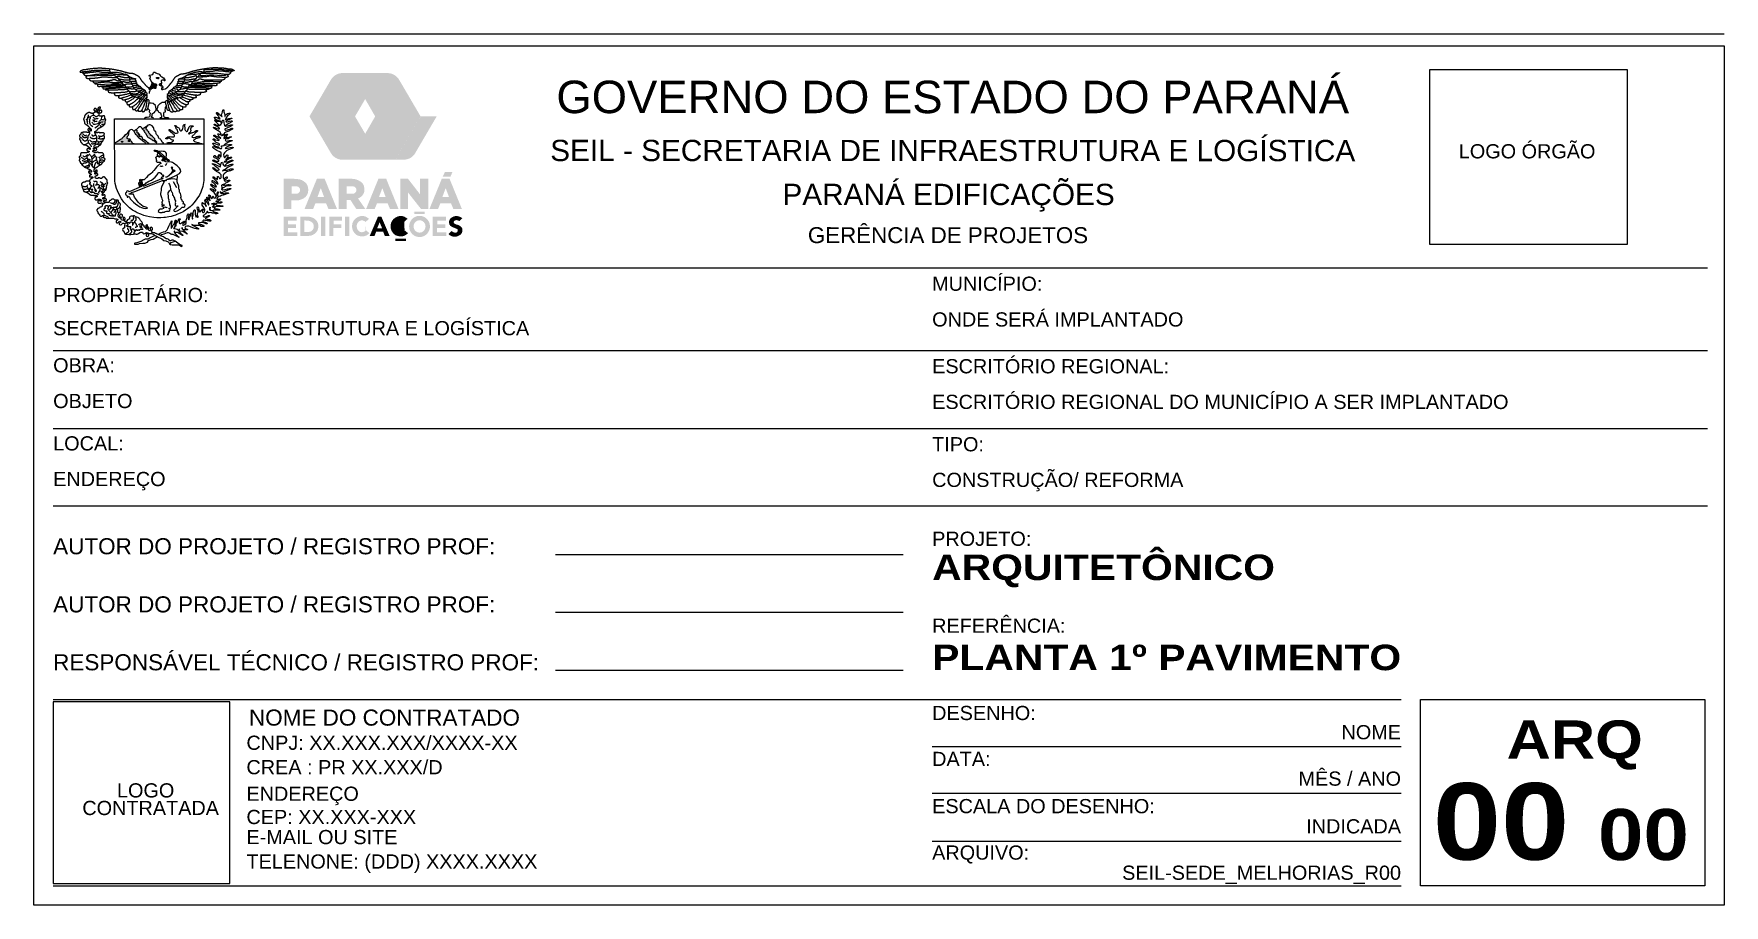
# Model space of a CAD drawing. Header units: millimetres. Extents: x 0 to 687901, y 0 to 346525.
# Drawn here: x 6433.1 to 6608.1, y 3693 to 3783.3 of the extents above; entities that cross this region are included whole.
import ezdxf
from ezdxf.enums import TextEntityAlignment as Align

# ---------------------------------------------------------------- set-up
doc = ezdxf.new("R2010")
doc.units = ezdxf.units.MM
doc.layers.add('ARQ_Texto', color=7, linetype='Continuous')
doc.layers.add('ARQ_Vista 01', color=1, linetype='Continuous')
doc.layers.add('HACHURA PARANÁ ED.', color=7, linetype='Continuous', true_color=0x002e99)
doc.layers.add('HACHURA PARANÁ ED. II', color=7, linetype='Continuous', true_color=0x3db700)
doc.styles.add('ARIAL', font='arial.ttf')
doc.styles.add('arial bold', font='')
doc.styles.get('arial bold').set_extended_font_data('Arial Black')

msp = doc.modelspace()

# ---------------------------------------------------------------- texts
at = {"layer": 'ARQ_Texto', "style": 'ARIAL'}
for s, height, p in [('GOVERNO DO ESTADO DO PARANÁ', 3.3676, (6528.2, 3776.76)), ('SEIL - SECRETARIA DE INFRAESTRUTURA E LOGÍSTICA', 2.205, (6528.2, 3771.21)), ('PARANÁ EDIFICAÇÕES', 2.205, (6527.77, 3766.66)), ('GERÊNCIA DE PROJETOS', 1.6538, (6527.71, 3762.44))]:
    msp.add_text(s, height=height, rotation=359.9947, dxfattribs=at).set_placement(p, align=Align.MIDDLE_CENTER)
at = {"layer": 'ARQ_Texto'}
for s, height, style, p in [('LOGO ÓRGÃO', 1.47, 'ARIAL', (6580.59, 3771.13)), ('PROPRIETÁRIO:', 1.47, 'ARIAL', (6435.07, 3756.24)), ('MUNICÍPIO: ', 1.47, 'ARIAL', (6526.07, 3757.41)), ('SECRETARIA DE INFRAESTRUTURA E LOGÍSTICA ', 1.47, 'ARIAL', (6435.07, 3752.81)), ('ONDE SERÁ IMPLANTADO', 1.47, 'ARIAL', (6526.07, 3753.71)), ('OBRA:', 1.47, 'ARIAL', (6435.07, 3748.96)), ('ESCRITÓRIO REGIONAL: ', 1.47, 'ARIAL', (6526.07, 3748.86)), ('OBJETO', 1.47, 'ARIAL', (6435.07, 3745.26)), ('ESCRITÓRIO REGIONAL DO MUNICÍPIO A SER IMPLANTADO', 1.47, 'ARIAL', (6526.07, 3745.17)), ('LOCAL:', 1.47, 'ARIAL', (6435.07, 3740.87)), ('TIPO: ', 1.47, 'ARIAL', (6526.07, 3740.78)), ('CONSTRUÇÃO/ REFORMA', 1.47, 'ARIAL', (6526.07, 3737.09)), ('ENDEREÇO', 1.47, 'ARIAL', (6435.07, 3737.18)), ('PROJETO:', 1.47, 'ARIAL', (6526.07, 3730.99)), ('REFERÊNCIA:', 1.47, 'ARIAL', (6526.07, 3721.98)), ('PLANTA 1º PAVIMENTO ', 2.646, 'arial bold', (6526.07, 3718.7)), ('DESENHO: ', 1.47, 'ARIAL', (6526.07, 3712.94)), ('DATA:', 1.47, 'ARIAL', (6526.07, 3708.18)), ('LOGO ', 1.47, 'ARIAL', (6441.68, 3704.92)), ('CONTRATADA', 1.47, 'ARIAL', (6438.09, 3703.1)), ('ESCALA DO DESENHO:', 1.47, 'ARIAL', (6526.07, 3703.29)), ('ARQUIVO:', 1.47, 'ARIAL', (6526.07, 3698.48))]:
    msp.add_text(s, height=height, rotation=359.9947, dxfattribs=dict(at, style=style)).set_placement(p, align=Align.MIDDLE_LEFT)
for s, height, style, p in [('AUTOR DO PROJETO / REGISTRO PROF:  ', 1.666, 'ARIAL', (6435.07, 3729.38)), ('ARQUITETÔNICO', 2.646, 'arial bold', (6526.07, 3726.71)), ('AUTOR DO PROJETO / REGISTRO PROF:', 1.666, 'ARIAL', (6435.07, 3723.36)), ('RESPONSÁVEL TÉCNICO / REGISTRO PROF:', 1.666, 'ARIAL', (6435.07, 3717.36)), ('NOME DO CONTRATADO', 1.666, 'ARIAL', (6455.34, 3711.63)), ('ARQ', 3.969, 'arial bold', (6585.54, 3708.2)), ('CNPJ: XX.XXX.XXX/XXXX-XX', 1.47, 'ARIAL', (6455.08, 3709.12)), ('CREA : PR XX.XXX/D', 1.47, 'ARIAL', (6455.08, 3706.59)), ('ENDEREÇO', 1.47, 'ARIAL', (6455.08, 3703.84)), ('00', 7.938, 'arial bold', (6577.91, 3697.74)), ('00', 5.292, 'arial bold', (6595, 3697.7)), ('CEP: XX.XXX-XXX', 1.47, 'ARIAL', (6455.08, 3701.43)), ('E-MAIL OU SITE', 1.47, 'ARIAL', (6455.08, 3699.35)), ('TELENONE: (DDD) XXXX.XXXX', 1.47, 'ARIAL', (6455.08, 3696.82))]:
    msp.add_text(s, height=height, rotation=359.9947, dxfattribs=dict(at, style=style)).set_placement(p)
at = {"layer": 'ARQ_Texto', "style": 'ARIAL'}
for s, p in [('NOME', (6574.61, 3710.95)), ('MÊS / ANO', (6574.61, 3706.14)), ('INDICADA', (6574.61, 3701.2)), ('SEIL-SEDE_MELHORIAS_R00', (6574.61, 3696.39))]:
    msp.add_text(s, height=1.47, rotation=359.9947, dxfattribs=at).set_placement(p, align=Align.MIDDLE_RIGHT)

# ---------------------------------------------------------------- blocks, each defined once
blk = doc.blocks.new('BRASÃO ESTADO PARANÁ')
at = {"layer": 'ARQ_Vista 01'}
for points in [[(3318.7, -31007.8), (3318.8, -31007.3), (3319.5, -31007), (3320.4, -31007), (3321.3, -31007), (3321.7, -31006.5), (3321.7, -31005.9), (3321.5, -31005.3), (3321.2, -31005), (3320.6, -31004.6), (3319.7, -31004.4), (3318.5, -31004.5), (3316.6, -31003.9), (3314.9, -31002.2), (3313.1, -31000.3), (3314, -31003.2), (3313.4, -31006), (3312.9, -31007.5), (3310.9, -31009.6), (3309.5, -31010.7), (3309.7, -31012.5), (3310.6, -31013.6), (3310.9, -31012.6), (3311.7, -31012.1), (3312.8, -31011.7), (3313.2, -31011.8), (3313.5, -31011.7), (3313.5, -31011.3), (3313.6, -31010.9), (3314.3, -31010.8), (3314.8, -31010.9), (3315.1, -31010.9), (3315.5, -31010.6), (3316.1, -31010.2), (3316.6, -31010.2), (3317.1, -31010.2), (3317.8, -31010.6), (3318.4, -31010.9), (3319.2, -31011), (3320.2, -31011), (3320.7, -31010.4), (3320.7, -31009.7), (3320.5, -31009.3), (3319.9, -31009.2), (3319.2, -31008.7)], [(3322.9, -30995.7), (3323.3, -30996.2), (3323.5, -30996.4), (3323.8, -30996.3), (3324.2, -30995.8), (3324.7, -30995.3), (3324.8, -30994.8), (3324.5, -30994.2), (3323.6, -30993.9), (3323.2, -30993.9), (3322.7, -30993.9), (3322.1, -30993.9), (3321.5, -30994.1), (3321.2, -30994.3), (3321.2, -30995.1), (3321.3, -30995.5), (3321.7, -30995.6), (3322.3, -30995.5)], [(3349.6, -31140.5), (3350.1, -31140), (3349.7, -31139.6), (3348.6, -31139.8), (3346.7, -31138.5), (3345.8, -31136.1), (3346.1, -31135.3), (3346.3, -31134.9), (3346, -31134.6), (3345.2, -31134.5), (3344.3, -31134.6), (3343.9, -31134.7), (3343.8, -31135), (3343.9, -31135.2), (3344.6, -31135.7), (3345, -31136.8), (3345.6, -31137.9), (3346, -31139.6), (3345.9, -31140.5), (3345.7, -31141.1), (3344.9, -31142), (3343.8, -31143.5), (3341.3, -31146.5), (3344.4, -31143.6), (3346.8, -31141.5)]]:
    blk.add_hatch(color=256, dxfattribs=at).paths.add_polyline_path(points)
h = blk.add_hatch(color=256, dxfattribs=at)
h.paths.add_polyline_path([(3304.4, -31081.9), (3304.9, -31083.1), (3305.4, -31084.2), (3306.3, -31085.2), (3306.6, -31086.5), (3307, -31087), (3308.2, -31087.8), (3309.4, -31088.7), (3309.9, -31089.1), (3311.3, -31089.3), (3311.7, -31089.9), (3313.2, -31090.7), (3314.4, -31091.6), (3316, -31092.7), (3317.4, -31093.2), (3318.4, -31094.2), (3319.9, -31095), (3320.7, -31095.9), (3321.5, -31096), (3321.7, -31095.8), (3321.6, -31095.4), (3319.9, -31093.5), (3317.7, -31091.7), (3318.5, -31091.1), (3318.5, -31089.9), (3317.6, -31089), (3315.6, -31087.4), (3314.4, -31086), (3312.4, -31084.5), (3310.9, -31082.6), (3309.2, -31080.8), (3308.9, -31079.2), (3308.5, -31078.5), (3307.2, -31077.9), (3306.5, -31076.2), (3306, -31075.3), (3305.1, -31074.9), (3304.9, -31074.3), (3304.9, -31073.4), (3305.5, -31072), (3306.6, -31070.2), (3302, -31072.7), (3298.9, -31074.6), (3300.6, -31076.6), (3301.9, -31078.1), (3302.4, -31079.5)])
h.paths.add_polyline_path([(3291, -31080.5), (3290.7, -31079.9), (3290.3, -31078.9), (3290.9, -31078.2), (3291.1, -31077.6), (3290.5, -31077.2), (3289.7, -31076.8), (3289.7, -31076.4), (3289.9, -31076), (3290.5, -31074.7), (3289.6, -31075.5), (3287.5, -31076.7), (3286.7, -31077.3), (3285.8, -31077.9), (3286.2, -31079.1), (3286.5, -31080.3), (3287, -31081.3), (3287.7, -31081.8), (3287.9, -31082.6), (3288.6, -31083), (3289.5, -31084), (3290.1, -31084.6), (3290.9, -31085.1), (3291, -31086), (3291.5, -31086.4), (3292.4, -31087.3), (3292.7, -31087.9), (3293.1, -31088.2), (3293.8, -31088.4), (3294, -31089), (3294.3, -31089.1), (3294.8, -31089.1), (3295, -31089.8), (3295.7, -31090), (3296, -31090.1), (3296.1, -31090.4), (3296.5, -31090.9), (3297.5, -31091.6), (3298.5, -31092.2), (3298.8, -31092.8), (3299.3, -31093.3), (3300.3, -31093.7), (3300.9, -31094.2), (3301.3, -31094.4), (3301.8, -31094.8), (3302.7, -31095.4), (3303.3, -31096.4), (3303.3, -31096.9), (3303.5, -31097.3), (3304.1, -31097.8), (3309.3, -31097.8), (3308.8, -31097), (3308.2, -31096.6), (3307.7, -31096.2), (3307, -31096), (3306.6, -31095.5), (3306.5, -31095.1), (3306, -31094.5), (3305.6, -31094), (3305, -31093.6), (3304.5, -31093.5), (3304.1, -31093.3), (3303.9, -31092.7), (3303.5, -31092.5), (3303, -31092.5), (3302.4, -31092.3), (3302, -31091.7), (3301.7, -31091.6), (3301.1, -31091.6), (3300.4, -31091.1), (3299.7, -31090.6), (3299.6, -31089.8), (3299.3, -31089.2), (3298.9, -31088.7), (3298.9, -31088.1), (3298.5, -31087.8), (3298, -31087.1), (3297.9, -31086.8), (3297.7, -31086.5), (3297, -31086.3), (3295.7, -31086.4), (3295.1, -31086.5), (3294.4, -31086.5), (3293.9, -31086.1), (3293.5, -31085.3), (3293.8, -31084.6), (3294.6, -31084.3), (3294.7, -31084.1), (3294.7, -31083.7), (3294.5, -31083.4), (3294, -31083.3), (3293.2, -31083.3), (3292.5, -31083.1), (3293, -31082.3), (3293.2, -31081.6), (3293.2, -31081.3), (3292.9, -31081.1), (3291.9, -31081)])
h.paths.add_polyline_path([(3275.1, -31087.1), (3275.9, -31086.4), (3276.3, -31085.4), (3276.6, -31084.8), (3277.1, -31084.1), (3277.3, -31083.2), (3277.9, -31082.8), (3277.7, -31082.2), (3277.9, -31081.1), (3278, -31080), (3278.2, -31078.5), (3278.7, -31077.3), (3279.5, -31076.4), (3278.5, -31077), (3277, -31078.7), (3276.3, -31080.3), (3275.3, -31081.6), (3273.7, -31083.1), (3271.1, -31084.8), (3269.8, -31086.5), (3268.3, -31087.9), (3267.4, -31088.8), (3266.9, -31090.1), (3265.8, -31090.7), (3264.8, -31090.9), (3262.7, -31092.7), (3259.7, -31094.6), (3256.3, -31096.2), (3255.6, -31096.2), (3255.6, -31097.8), (3284.3, -31097.8), (3283.5, -31096.8), (3283.1, -31095.8), (3282.4, -31095.5), (3282.4, -31095.2), (3282.3, -31094.6), (3281.6, -31093.8), (3281.2, -31093.5), (3280.1, -31093.4), (3279.5, -31093.6), (3279, -31094.2), (3278.3, -31094.4), (3277.4, -31094.4), (3277, -31093.6), (3277, -31092.7), (3278, -31092.1), (3279.2, -31092), (3280.2, -31091.8), (3280.5, -31091.3), (3280, -31091.1), (3279.2, -31090.7), (3278.5, -31090.3), (3277.5, -31090.3), (3276.3, -31090.1), (3275.4, -31089.4), (3275, -31088.2)])
h.paths.add_polyline_path([(3268.2, -31094.8), (3268.2, -31094.9), (3268.2, -31094.9), (3268.1, -31095), (3268.1, -31095), (3267.9, -31095.3), (3267.2, -31095.2), (3266.8, -31095.1), (3266.4, -31094.8), (3266.5, -31094.3), (3266.6, -31094), (3266.7, -31093.9), (3266.7, -31093.8), (3267, -31093.5), (3267.2, -31093.7), (3267.3, -31093.8), (3267.3, -31093.8), (3267.3, -31093.8), (3267.3, -31093.8), (3267.5, -31094.2), (3267.5, -31094.2), (3267.5, -31094.2), (3267.6, -31094.2), (3267.6, -31094.3), (3267.7, -31094.3), (3267.7, -31094.3), (3267.8, -31094.3), (3267.8, -31094.2), (3267.9, -31094.2), (3267.9, -31094.2), (3267.9, -31094.2), (3268, -31094.1), (3268, -31094.1), (3268.2, -31093.8), (3268.4, -31094.3), (3268.3, -31094.6), (3268.3, -31094.7)], flags=16)
h = blk.add_hatch(color=256, dxfattribs=at)
h.paths.add_polyline_path([(3324.3, -31116.7), (3323.4, -31117.1), (3323.6, -31118), (3324.5, -31118.4), (3325.7, -31118.7), (3326.3, -31118.5), (3326.5, -31117.8), (3326, -31117), (3325.4, -31116.5)])
h.paths.add_polyline_path([(3331.2, -31121.7), (3330.6, -31122), (3330, -31122.3), (3329.5, -31122.8), (3329.6, -31123.4), (3329.8, -31124.3), (3331, -31124.5), (3332, -31124.6), (3333.5, -31125.2), (3333.8, -31123.8), (3335.7, -31122.1), (3331.5, -31118.7), (3331.1, -31118.8), (3331.4, -31120), (3331.5, -31120.9)])
blk.add_line((3255.6, -31097.8), (3394.8, -31097.8), dxfattribs=at)
for points in [[(3309.5, -31010.7), (3308.9, -31010.3), (3308.3, -31010), (3307.8, -31009.7), (3307.3, -31009.3), (3306.9, -31009), (3306.5, -31008.7), (3306.2, -31008.4), (3305.8, -31008.1), (3305.5, -31007.8), (3305.2, -31007.5), (3304.9, -31007.2), (3304.7, -31006.9), (3304.4, -31006.6), (3304.1, -31006.3), (3303.8, -31005.9), (3303.6, -31005.6), (3303.2, -31005.2), (3302.9, -31004.8), (3302.6, -31004.4), (3302.2, -31004), (3301.9, -31003.6), (3301.5, -31003.2), (3301.2, -31002.8), (3300.9, -31002.4), (3300.6, -31002.1), (3300.3, -31001.8), (3300, -31001.5), (3299.8, -31001.2), (3299.5, -31000.9), (3299.3, -31000.7), (3299, -31000.4), (3298.8, -31000.1), (3298.5, -30999.8), (3298.3, -30999.5), (3298.1, -30999.2), (3297.8, -30998.9), (3297.6, -30998.6), (3297.3, -30998.2), (3297.1, -30997.8), (3296.8, -30997.4), (3296.6, -30997), (3296.3, -30996.6), (3296, -30996.2), (3295.8, -30995.7), (3295.5, -30995.3), (3295.2, -30994.8), (3294.9, -30994.4), (3294.5, -30994), (3294.2, -30993.6), (3293.8, -30993.2), (3293.5, -30992.9), (3293.1, -30992.5), (3292.7, -30992.2), (3292.3, -30992), (3292, -30991.7), (3291.6, -30991.5), (3291.2, -30991.3), (3290.9, -30991.1), (3290.5, -30990.9), (3290.2, -30990.7), (3289.8, -30990.6), (3289.5, -30990.4), (3289.1, -30990.3), (3288.8, -30990.1), (3288.4, -30989.9), (3288.1, -30989.7), (3287.7, -30989.5), (3287.3, -30989.3), (3286.9, -30989.1), (3286.5, -30988.9), (3286.1, -30988.7), (3285.7, -30988.5), (3285.2, -30988.4), (3284.8, -30988.2), (3284.3, -30988.1), (3283.9, -30988), (3283.4, -30988), (3282.9, -30987.9), (3282.5, -30987.8), (3282, -30987.8), (3281.6, -30987.8), (3281.2, -30987.7), (3280.7, -30987.7), (3280.3, -30987.7), (3279.9, -30987.7), (3279.5, -30987.6), (3279.1, -30987.6), (3278.6, -30987.6), (3278.2, -30987.5), (3277.8, -30987.4), (3277.3, -30987.3), (3276.8, -30987.2), (3276.3, -30987.1), (3275.8, -30987), (3275.2, -30986.8), (3274.6, -30986.7), (3274, -30986.5), (3273.4, -30986.3), (3272.7, -30986.1), (3272, -30985.9), (3271.4, -30985.7), (3270.7, -30985.5), (3270.1, -30985.4), (3269.4, -30985.2), (3268.9, -30985), (3268.3, -30984.8), (3267.7, -30984.7), (3267.2, -30984.5), (3266.7, -30984.4), (3266.2, -30984.2), (3265.6, -30984.1), (3265.1, -30984), (3264.5, -30983.8), (3263.9, -30983.7), (3263.3, -30983.6), (3262.7, -30983.4), (3262.1, -30983.3), (3261.4, -30983.2), (3260.7, -30983), (3260, -30982.9), (3259.3, -30982.7), (3258.5, -30982.6), (3257.7, -30982.4), (3256.9, -30982.3), (3256.1, -30982.1), (3255.2, -30981.9), (3254.3, -30981.8), (3253.3, -30981.6), (3252.3, -30981.4), (3251.3, -30981.3), (3250.2, -30981.1), (3249.1, -30981), (3248, -30980.9), (3246.9, -30980.7), (3245.8, -30980.6), (3244.7, -30980.5), (3243.5, -30980.4), (3242.4, -30980.3), (3241.3, -30980.2), (3240.2, -30980.1), (3239.1, -30980), (3238.1, -30979.9), (3237.1, -30979.8), (3236.2, -30979.8), (3235.3, -30979.7), (3234.5, -30979.7), (3233.7, -30979.7), (3232.9, -30979.7), (3232.1, -30979.7), (3231.2, -30979.7), (3230.3, -30979.7), (3229.3, -30979.7), (3228.2, -30979.8), (3227, -30979.9), (3225.8, -30979.9), (3224.6, -30980), (3223.3, -30980.1), (3222.1, -30980.2), (3221, -30980.3), (3219.9, -30980.4), (3218.9, -30980.5), (3218, -30980.6), (3217.1, -30980.7), (3216.4, -30980.8), (3215.7, -30980.9), (3215.1, -30981), (3214.6, -30981.1), (3214.1, -30981.2), (3213.6, -30981.3), (3213.2, -30981.4), (3212.8, -30981.5), (3212.4, -30981.6), (3212.1, -30981.7), (3211.7, -30981.8), (3211.3, -30981.8), (3210.9, -30981.9), (3210.5, -30981.9), (3210, -30982), (3209.6, -30982), (3209.1, -30982), (3208.7, -30982.1), (3208.2, -30982.1), (3207.8, -30982.1), (3207.3, -30982.2), (3206.9, -30982.2), (3206.6, -30982.3), (3206.2, -30982.4), (3205.9, -30982.5), (3205.5, -30982.6), (3205.2, -30982.7), (3204.9, -30982.8), (3204.6, -30982.9), (3204.3, -30983.1), (3204, -30983.2), (3203.7, -30983.3), (3203.4, -30983.5), (3203.1, -30983.6), (3202.9, -30983.7), (3202.6, -30983.9), (3202.4, -30984), (3202.2, -30984.1), (3202, -30984.3), (3201.9, -30984.4), (3201.8, -30984.5), (3201.7, -30984.6), (3201.6, -30984.7), (3201.5, -30984.8), (3201.5, -30984.9), (3201.4, -30985), (3201.4, -30985.1), (3201.4, -30985.2), (3201.5, -30985.3), (3201.5, -30985.4), (3201.5, -30985.4), (3201.6, -30985.5), (3201.7, -30985.6), (3201.8, -30985.6), (3202, -30985.7), (3202.1, -30985.7), (3202.3, -30985.7), (3202.4, -30985.8), (3202.6, -30985.8), (3202.8, -30985.8), (3203.1, -30985.8), (3203.3, -30985.8), (3203.5, -30985.7), (3203.8, -30985.7), (3204, -30985.7), (3204.3, -30985.6), (3204.6, -30985.6), (3204.8, -30985.5), (3205.1, -30985.4), (3205.3, -30985.4), (3205.6, -30985.3), (3205.9, -30985.2), (3206.1, -30985.2), (3206.4, -30985.1), (3206.7, -30985), (3207.1, -30984.9), (3207.4, -30984.9), (3207.8, -30984.9), (3208.3, -30984.8), (3208.7, -30984.8), (3209.2, -30984.8), (3209.7, -30984.8), (3210.1, -30984.7), (3210.6, -30984.7), (3211, -30984.7), (3211.4, -30984.7), (3211.8, -30984.6), (3212.2, -30984.6), (3212.5, -30984.5), (3212.8, -30984.5), (3213.1, -30984.4), (3213.3, -30984.4), (3213.6, -30984.3), (3213.8, -30984.3), (3214, -30984.3), (3214.2, -30984.2), (3214.4, -30984.2), (3214.7, -30984.1), (3214.9, -30984.1), (3215.1, -30984.1), (3215.4, -30984), (3215.7, -30984), (3216, -30983.9), (3216.3, -30983.8), (3216.7, -30983.8), (3217.1, -30983.7), (3217.4, -30983.6), (3217.8, -30983.6), (3218.1, -30983.5), (3218.5, -30983.5), (3218.8, -30983.4), (3219.2, -30983.3), (3219.5, -30983.3), (3219.9, -30983.2), (3220.2, -30983.2), (3220.6, -30983.1), (3221, -30983.1), (3221.4, -30983), (3221.8, -30983), (3222.3, -30982.9), (3222.7, -30982.9), (3223.2, -30982.9), (3223.7, -30982.9), (3224.3, -30982.8), (3224.8, -30982.8), (3225.4, -30982.8), (3226, -30982.8), (3226.6, -30982.8), (3227.3, -30982.8), (3228.1, -30982.8), (3229, -30982.7), (3230, -30982.7), (3231.1, -30982.7), (3232.3, -30982.7), (3233.7, -30982.6), (3235.4, -30982.6), (3237.3, -30982.6), (3239.4, -30982.7), (3241.9, -30982.8), (3244.7, -30982.9), (3247.9, -30983.1)], [(3205.6, -30985.2), (3205.4, -30985.4), (3205.2, -30985.6), (3205.1, -30985.8), (3205, -30986), (3205, -30986.2), (3205, -30986.3), (3205.1, -30986.5), (3205.1, -30986.6), (3205.2, -30986.7), (3205.3, -30986.8), (3205.5, -30986.9), (3205.6, -30986.9), (3205.7, -30987), (3205.9, -30987.1), (3206.1, -30987.1), (3206.3, -30987.2), (3206.5, -30987.2), (3206.7, -30987.2), (3206.9, -30987.2), (3207.1, -30987.3), (3207.4, -30987.3), (3207.6, -30987.3), (3207.9, -30987.3), (3208.1, -30987.3), (3208.3, -30987.2), (3208.6, -30987.2), (3208.8, -30987.2), (3209.1, -30987.1), (3209.3, -30987.1), (3209.6, -30987), (3210, -30987), (3210.3, -30986.9), (3210.7, -30986.9), (3211.1, -30986.9), (3211.5, -30986.8), (3211.9, -30986.8), (3212.4, -30986.7), (3212.8, -30986.7), (3213.3, -30986.6), (3213.7, -30986.6), (3214.1, -30986.5), (3214.5, -30986.5), (3214.8, -30986.4), (3215.2, -30986.4), (3215.5, -30986.3), (3215.8, -30986.2), (3216.1, -30986.2), (3216.4, -30986.1), (3216.7, -30986.1), (3217, -30986), (3217.3, -30985.9), (3217.5, -30985.9), (3217.8, -30985.8), (3218.2, -30985.8), (3218.5, -30985.8), (3218.9, -30985.7), (3219.3, -30985.7), (3219.7, -30985.7), (3220.2, -30985.6), (3220.7, -30985.6), (3221.2, -30985.6), (3221.7, -30985.5), (3222.3, -30985.5), (3222.8, -30985.4), (3223.4, -30985.4), (3224, -30985.3), (3224.5, -30985.2), (3225.1, -30985.1), (3225.7, -30985.1), (3226.2, -30985), (3226.8, -30984.9), (3227.3, -30984.9), (3227.8, -30984.8), (3228.2, -30984.8), (3228.7, -30984.8), (3229.1, -30984.8), (3229.5, -30984.8), (3229.9, -30984.8), (3230.2, -30984.8), (3230.6, -30984.8), (3230.9, -30984.8), (3231.2, -30984.9), (3231.5, -30984.9), (3231.8, -30985), (3232.1, -30985), (3232.4, -30985.1), (3232.8, -30985.2), (3233.1, -30985.2), (3233.5, -30985.3), (3233.9, -30985.4), (3234.3, -30985.4), (3234.8, -30985.5), (3235.3, -30985.5), (3235.8, -30985.6), (3236.4, -30985.6), (3237, -30985.7), (3237.6, -30985.7), (3238.3, -30985.7), (3239, -30985.7), (3239.7, -30985.7), (3240.3, -30985.8), (3241, -30985.8), (3241.7, -30985.8), (3242.3, -30985.8), (3242.9, -30985.9), (3243.4, -30985.9), (3243.9, -30985.9), (3244.4, -30986), (3244.9, -30986), (3245.4, -30986.1), (3245.8, -30986.1), (3246.3, -30986.2), (3246.7, -30986.2), (3247.2, -30986.3), (3247.6, -30986.3), (3248.2, -30986.4), (3248.8, -30986.4), (3249.5, -30986.4), (3249.7, -30986.4)], [(3207.8, -30987.3), (3207.6, -30987.4), (3207.3, -30987.8), (3207.1, -30988.1), (3207, -30988.5), (3207.1, -30988.8), (3207.2, -30989.1), (3207.4, -30989.3), (3207.7, -30989.6), (3207.9, -30989.8), (3208.1, -30990.1), (3208.4, -30990.3), (3208.7, -30990.4), (3209, -30990.6), (3209.3, -30990.7), (3209.6, -30990.9), (3210, -30991), (3210.4, -30991.1), (3210.9, -30991.1), (3211.5, -30991.2), (3212.1, -30991.2), (3212.8, -30991.2), (3213.6, -30991.1), (3214.5, -30991.1), (3215.5, -30990.9), (3216.6, -30990.7), (3217.9, -30990.5), (3219.2, -30990.3), (3220.6, -30990), (3222.1, -30989.8), (3223.5, -30989.5), (3224.9, -30989.3), (3226.2, -30989.1), (3227.5, -30988.9), (3228.8, -30988.8), (3230, -30988.7), (3231.2, -30988.7), (3232.4, -30988.6), (3233.7, -30988.6), (3235.1, -30988.6), (3236.6, -30988.6), (3238.3, -30988.6), (3240.1, -30988.6), (3242.1, -30988.6), (3244.3, -30988.5), (3246.8, -30988.5), (3249.5, -30988.5), (3252.5, -30988.5), (3254.8, -30988.4)], [(3212.5, -30991.2), (3212.1, -30991.6), (3211.7, -30992), (3211.4, -30992.3), (3211.1, -30992.6), (3211, -30992.9), (3210.9, -30993.1), (3210.8, -30993.3), (3210.8, -30993.5), (3210.8, -30993.7), (3210.8, -30993.9), (3210.8, -30994), (3210.9, -30994.2), (3211, -30994.3), (3211.1, -30994.5), (3211.3, -30994.6), (3211.5, -30994.8), (3211.7, -30994.9), (3211.9, -30995), (3212.2, -30995.1), (3212.5, -30995.2), (3212.9, -30995.3), (3213.2, -30995.4), (3213.6, -30995.4), (3214, -30995.5), (3214.5, -30995.5), (3215, -30995.5), (3215.5, -30995.5), (3216, -30995.4), (3216.5, -30995.4), (3217, -30995.4), (3217.6, -30995.3), (3218.1, -30995.3), (3218.6, -30995.3), (3219.2, -30995.3), (3219.7, -30995.2), (3220.2, -30995.2), (3220.8, -30995.2), (3221.4, -30995.1), (3222, -30995.1), (3222.6, -30995), (3223.3, -30995), (3224, -30994.9), (3224.6, -30994.9), (3225.3, -30994.8), (3225.9, -30994.8), (3226.6, -30994.7), (3227.2, -30994.6), (3227.7, -30994.6), (3228.3, -30994.5), (3228.8, -30994.5), (3229.3, -30994.4), (3229.8, -30994.3), (3230.3, -30994.2), (3230.9, -30994.1), (3231.5, -30994), (3232.1, -30993.9), (3232.7, -30993.8), (3233.4, -30993.6), (3234.1, -30993.5), (3234.8, -30993.4), (3235.5, -30993.2), (3236.2, -30993.1), (3236.9, -30993), (3237.7, -30993), (3238.4, -30992.9), (3239.1, -30992.9), (3239.7, -30992.9), (3240.4, -30992.9), (3241.1, -30992.9), (3241.7, -30993), (3242.3, -30993.1), (3242.9, -30993.1), (3243.5, -30993.2), (3244.1, -30993.3), (3244.7, -30993.4), (3245.4, -30993.5), (3246.1, -30993.6), (3246.9, -30993.7), (3247.8, -30993.8), (3248.8, -30993.8), (3249.9, -30993.8), (3251.2, -30993.9), (3252.6, -30993.9), (3254.2, -30993.9), (3255.9, -30993.9), (3257.8, -30994), (3260, -30994)], [(3255.8, -30990.2), (3253.6, -30991.2), (3250.4, -30991.3), (3245.6, -30991), (3239.7, -30990.9), (3233.6, -30990.9), (3227.6, -30991.7), (3224.1, -30992.1), (3214.8, -30991.7), (3213.7, -30991.3)], [(3247.9, -30983.1), (3247.9, -30982.7), (3247.9, -30982.4), (3247.9, -30982.2), (3247.9, -30982), (3248, -30981.8), (3248.1, -30981.6), (3248.3, -30981.3), (3248.6, -30980.9)], [(3249.7, -30986.4), (3249.3, -30986.1), (3249, -30985.8), (3248.7, -30985.5), (3248.5, -30985.1), (3248.4, -30984.7), (3248.2, -30984.2), (3248.1, -30983.7), (3247.9, -30983.1)], [(3249.7, -30986.4), (3249.6, -30986.5), (3249.5, -30986.6), (3249.5, -30986.8), (3249.5, -30986.9), (3249.5, -30987), (3249.5, -30987.1), (3249.5, -30987.2), (3249.6, -30987.3), (3249.7, -30987.4), (3249.7, -30987.4), (3249.8, -30987.5), (3249.9, -30987.5), (3250, -30987.6), (3250.2, -30987.6), (3250.3, -30987.6), (3250.5, -30987.7), (3250.7, -30987.7), (3250.9, -30987.8), (3251.2, -30987.8), (3251.7, -30987.9), (3252.2, -30988), (3252.9, -30988.1), (3253.7, -30988.2), (3254.8, -30988.4)], [(3249.7, -30986.4), (3250.4, -30986.1), (3251.1, -30986), (3251.8, -30985.8), (3252.4, -30985.8), (3253, -30985.7), (3253.5, -30985.7), (3254, -30985.7), (3254.5, -30985.7), (3254.9, -30985.7), (3255.3, -30985.7), (3255.7, -30985.7), (3256.1, -30985.7), (3256.5, -30985.7), (3256.9, -30985.7), (3257.2, -30985.7), (3257.6, -30985.8), (3258, -30985.8), (3258.4, -30985.9), (3258.9, -30985.9), (3259.3, -30986), (3259.8, -30986.1), (3260.3, -30986.2), (3260.9, -30986.3), (3261.5, -30986.4), (3262.2, -30986.5), (3263, -30986.6), (3264, -30986.8), (3265.1, -30987), (3266.4, -30987.3), (3268, -30987.7), (3269.9, -30988.2), (3272.2, -30988.8)], [(3254.8, -30988.4), (3254.6, -30988.5), (3254.5, -30988.7), (3254.4, -30988.8), (3254.4, -30988.9), (3254.3, -30989), (3254.3, -30989.1), (3254.3, -30989.2), (3254.3, -30989.3), (3254.3, -30989.4), (3254.3, -30989.5), (3254.4, -30989.5), (3254.4, -30989.6), (3254.5, -30989.7), (3254.5, -30989.7), (3254.6, -30989.8), (3254.6, -30989.9), (3254.7, -30989.9), (3254.8, -30990), (3255, -30990), (3255.1, -30990), (3255.2, -30990.1), (3255.4, -30990.1), (3255.6, -30990.2), (3255.8, -30990.2)], [(3255.7, -30990.2), (3255.3, -30990.1), (3255.1, -30990), (3254.8, -30989.9), (3254.7, -30989.9), (3254.5, -30989.7), (3254.4, -30989.6), (3254.4, -30989.5), (3254.3, -30989.4), (3254.3, -30989.3), (3254.3, -30989.1), (3254.3, -30989), (3254.4, -30988.9), (3254.4, -30988.8), (3254.5, -30988.7), (3254.5, -30988.6), (3254.6, -30988.5), (3254.7, -30988.5), (3254.8, -30988.4), (3254.9, -30988.4), (3255.1, -30988.4), (3255.2, -30988.4), (3255.4, -30988.4), (3255.7, -30988.5), (3255.9, -30988.5), (3256.2, -30988.6), (3256.6, -30988.6), (3256.9, -30988.7), (3257.3, -30988.8), (3257.7, -30988.9), (3258.1, -30989), (3258.5, -30989.1), (3258.8, -30989.1), (3259.2, -30989.2), (3259.5, -30989.3), (3259.7, -30989.3), (3260, -30989.3), (3260.3, -30989.4), (3260.6, -30989.4), (3261, -30989.4), (3261.4, -30989.5), (3261.8, -30989.5), (3262.3, -30989.5), (3262.8, -30989.5), (3263.4, -30989.5), (3264, -30989.6), (3264.6, -30989.6), (3265.2, -30989.6), (3265.9, -30989.6), (3266.5, -30989.6), (3267.3, -30989.6), (3268.1, -30989.6), (3269.1, -30989.7), (3270.3, -30989.8), (3271.7, -30989.9), (3273.4, -30990.1), (3275.4, -30990.3)], [(3260, -30994), (3259.6, -30993.8), (3259.2, -30993.6), (3258.9, -30993.4), (3258.5, -30993.3), (3258.2, -30993.1), (3258, -30993), (3257.7, -30992.9), (3257.5, -30992.7), (3257.3, -30992.6), (3257.1, -30992.5), (3257, -30992.4), (3256.9, -30992.3), (3256.8, -30992.1), (3256.7, -30992), (3256.6, -30991.8), (3256.5, -30991.7), (3256.5, -30991.5), (3256.4, -30991.3), (3256.3, -30991.2), (3256.2, -30991), (3256.1, -30990.8), (3256, -30990.6), (3255.9, -30990.4), (3255.8, -30990.2)], [(3259.8, -30993.9), (3259.7, -30993.6), (3259.7, -30993.4), (3259.6, -30993.2), (3259.7, -30993), (3259.7, -30992.9), (3259.8, -30992.7), (3259.9, -30992.6), (3260, -30992.5), (3260.1, -30992.4), (3260.2, -30992.3), (3260.3, -30992.2), (3260.4, -30992.2), (3260.5, -30992.1), (3260.7, -30992), (3260.8, -30992), (3261, -30991.9), (3261.1, -30991.9), (3261.3, -30991.9), (3261.5, -30991.9), (3261.7, -30991.9), (3261.9, -30991.9), (3262.1, -30991.9), (3262.3, -30991.9), (3262.5, -30992), (3262.7, -30992), (3262.9, -30992.1), (3263.1, -30992.1), (3263.4, -30992.2), (3263.6, -30992.3), (3263.9, -30992.4), (3264.2, -30992.5), (3264.5, -30992.6), (3264.8, -30992.7), (3265.1, -30992.8), (3265.5, -30992.8), (3265.9, -30992.9), (3266.3, -30993), (3266.7, -30993.1), (3267.1, -30993.2), (3267.5, -30993.3), (3267.9, -30993.4), (3268.3, -30993.5), (3268.8, -30993.6), (3269.2, -30993.7), (3269.6, -30993.8), (3270, -30993.8), (3270.4, -30993.9), (3270.7, -30994), (3271.1, -30994), (3271.4, -30994.1), (3271.8, -30994.1), (3272.1, -30994.2), (3272.5, -30994.2), (3272.8, -30994.2), (3273.2, -30994.3), (3273.7, -30994.3), (3274.1, -30994.3), (3274.6, -30994.3), (3275.2, -30994.3), (3275.7, -30994.3), (3276.3, -30994.3), (3277, -30994.2), (3277.4, -30994.2)], [(3277.4, -30994.2), (3277.4, -30993.5), (3277.4, -30992.9), (3277.3, -30992.4), (3277.2, -30991.9), (3277, -30991.6), (3276.7, -30991.3), (3276.5, -30991), (3276.1, -30990.8), (3275.8, -30990.6), (3275.4, -30990.4), (3275, -30990.1), (3274.5, -30989.9), (3274, -30989.7), (3273.4, -30989.4), (3272.8, -30989.1), (3272.2, -30988.8)], [(3276.1, -30990.8), (3276.8, -30991.2), (3277.3, -30991.6), (3277.8, -30991.9), (3278.2, -30992.2), (3278.5, -30992.5), (3278.8, -30992.7), (3279.1, -30992.9), (3279.4, -30993.1), (3279.7, -30993.3), (3280, -30993.4), (3280.3, -30993.6), (3280.6, -30993.7), (3280.9, -30993.8), (3281.2, -30993.9), (3281.5, -30994), (3281.8, -30994.1), (3282.1, -30994.3), (3282.4, -30994.4), (3282.7, -30994.5), (3283, -30994.6), (3283.3, -30994.7), (3283.5, -30994.9), (3283.8, -30995), (3284.1, -30995.1), (3284.5, -30995.2), (3284.8, -30995.3), (3285.2, -30995.4), (3285.7, -30995.5), (3286.3, -30995.6), (3286.9, -30995.8), (3287.7, -30995.9), (3288.6, -30996.1)], [(3310, -31018.9), (3309.9, -31015.8), (3311, -31014.7), (3310.9, -31013.9), (3309.7, -31012.5), (3309.5, -31010.7), (3310.9, -31009.6), (3312.9, -31007.5), (3313.4, -31006), (3314, -31003.2), (3313.1, -31000.3), (3311, -30996.6), (3310.8, -30995.3), (3311.3, -30994.4), (3311.7, -30993.7), (3311.6, -30993.1), (3310.5, -30992.2), (3309.1, -30991.4), (3310.1, -30990.2), (3312.5, -30989.8), (3315.4, -30989.6), (3316, -30987.9), (3316.3, -30986.5), (3316.9, -30985.9), (3318.5, -30985.9), (3319.9, -30986.6), (3321.8, -30987.9), (3323.9, -30988.1), (3325, -30988.6), (3325.6, -30989.5), (3326.5, -30991), (3327.8, -30991.9), (3329.5, -30993.3), (3331.8, -30994.4), (3333.1, -30996), (3333.9, -30997.6), (3333.9, -30999.1), (3333.6, -30999.4), (3333.3, -30999.2), (3332.9, -30998.8), (3332.4, -30998.3), (3331, -30998.1), (3329.1, -30998.4), (3328.1, -30999.4), (3328.2, -31000.1), (3328.7, -31001.6), (3328.7, -31002.6), (3328.5, -31004.8), (3328.9, -31006), (3329.8, -31006.9), (3330.5, -31007.7), (3330.7, -31008.8), (3330.7, -31009.8), (3330.2, -31010.7), (3329.5, -31011.1), (3328.9, -31011.6), (3328.9, -31012.3), (3329.3, -31012.6), (3330.7, -31012.6), (3331.8, -31012.1), (3334.9, -31011.9)], [(3334.9, -31011.9), (3335.5, -31011.5), (3336, -31011.1), (3336.5, -31010.8), (3337, -31010.4), (3337.4, -31010.1), (3337.8, -31009.8), (3338.2, -31009.5), (3338.5, -31009.2), (3338.8, -31008.9), (3339.1, -31008.6), (3339.3, -31008.3), (3339.6, -31007.9), (3339.8, -31007.6), (3340.1, -31007.3), (3340.4, -31006.9), (3340.7, -31006.6), (3341, -31006.2), (3341.3, -31005.8), (3341.6, -31005.4), (3342, -31004.9), (3342.3, -31004.5), (3342.6, -31004.1), (3343, -31003.7), (3343.3, -31003.4), (3343.6, -31003), (3343.8, -31002.7), (3344.1, -31002.4), (3344.3, -31002.1), (3344.6, -31001.8), (3344.8, -31001.5), (3345.1, -31001.2), (3345.3, -31001), (3345.5, -31000.7), (3345.7, -31000.4), (3346, -31000.1), (3346.2, -30999.7), (3346.5, -30999.4), (3346.7, -30999), (3346.9, -30998.6), (3347.2, -30998.2), (3347.4, -30997.8), (3347.7, -30997.4), (3347.9, -30996.9), (3348.2, -30996.5), (3348.5, -30996), (3348.8, -30995.6), (3349.1, -30995.1), (3349.4, -30994.7), (3349.7, -30994.3), (3350, -30993.9), (3350.4, -30993.6), (3350.8, -30993.2), (3351.1, -30992.9), (3351.5, -30992.6), (3351.9, -30992.4), (3352.2, -30992.1), (3352.6, -30991.9), (3352.9, -30991.7), (3353.3, -30991.5), (3353.6, -30991.4), (3354, -30991.2), (3354.3, -30991), (3354.6, -30990.8), (3355, -30990.7), (3355.3, -30990.5), (3355.7, -30990.3), (3356.1, -30990), (3356.4, -30989.8), (3356.8, -30989.6), (3357.2, -30989.4), (3357.6, -30989.2), (3358.1, -30989), (3358.5, -30988.9), (3358.9, -30988.7), (3359.4, -30988.6), (3359.9, -30988.5), (3360.3, -30988.4), (3360.8, -30988.3), (3361.2, -30988.3), (3361.7, -30988.2), (3362.1, -30988.2), (3362.6, -30988.1), (3363, -30988.1), (3363.4, -30988), (3363.8, -30988), (3364.2, -30988), (3364.6, -30987.9), (3365.1, -30987.9), (3365.5, -30987.8), (3365.9, -30987.7), (3366.4, -30987.6), (3366.9, -30987.5), (3367.4, -30987.4), (3367.9, -30987.2), (3368.5, -30987), (3369, -30986.9), (3369.7, -30986.7), (3370.3, -30986.5), (3371, -30986.3), (3371.6, -30986.1), (3372.3, -30985.8), (3372.9, -30985.6), (3373.6, -30985.4), (3374.2, -30985.2), (3374.8, -30985), (3375.3, -30984.8), (3375.9, -30984.7), (3376.4, -30984.5), (3376.9, -30984.3), (3377.5, -30984.2), (3378, -30984), (3378.5, -30983.9), (3379.1, -30983.7), (3379.7, -30983.6), (3380.3, -30983.5), (3380.9, -30983.3), (3381.5, -30983.2), (3382.2, -30983), (3382.9, -30982.8), (3383.6, -30982.7), (3384.3, -30982.5), (3385.1, -30982.3), (3385.8, -30982.1), (3386.6, -30982), (3387.5, -30981.8), (3388.4, -30981.6), (3389.3, -30981.4), (3390.2, -30981.2), (3391.2, -30981), (3392.2, -30980.8), (3393.3, -30980.7), (3394.4, -30980.5), (3395.5, -30980.3), (3396.6, -30980.2), (3397.7, -30980), (3398.8, -30979.8), (3400, -30979.7), (3401.1, -30979.5), (3402.2, -30979.4), (3403.3, -30979.3), (3404.4, -30979.2), (3405.4, -30979.1), (3406.3, -30979), (3407.3, -30978.9), (3408.1, -30978.8), (3409, -30978.8), (3409.8, -30978.7), (3410.6, -30978.7), (3411.4, -30978.7), (3412.3, -30978.7), (3413.2, -30978.7), (3414.2, -30978.7), (3415.3, -30978.7), (3416.5, -30978.7), (3417.7, -30978.8), (3418.9, -30978.8), (3420.1, -30978.9), (3421.4, -30978.9), (3422.5, -30979), (3423.6, -30979.1), (3424.6, -30979.1), (3425.5, -30979.2), (3426.4, -30979.3), (3427.1, -30979.4), (3427.8, -30979.5), (3428.4, -30979.6), (3428.9, -30979.7), (3429.4, -30979.7), (3429.9, -30979.8), (3430.3, -30979.9), (3430.7, -30980), (3431.1, -30980.1), (3431.5, -30980.2), (3431.8, -30980.2), (3432.2, -30980.3), (3432.6, -30980.3), (3433, -30980.3), (3433.5, -30980.4), (3433.9, -30980.4), (3434.4, -30980.4), (3434.9, -30980.4), (3435.3, -30980.4), (3435.8, -30980.4), (3436.2, -30980.5), (3436.6, -30980.5), (3437, -30980.6), (3437.3, -30980.7), (3437.7, -30980.7), (3438, -30980.8), (3438.3, -30980.9), (3438.7, -30981), (3439, -30981.2), (3439.3, -30981.3), (3439.6, -30981.4), (3439.9, -30981.5), (3440.2, -30981.7), (3440.5, -30981.8), (3440.7, -30981.9), (3441, -30982.1), (3441.2, -30982.2), (3441.4, -30982.3), (3441.5, -30982.4), (3441.7, -30982.5), (3441.8, -30982.6), (3441.9, -30982.7), (3442, -30982.8), (3442.1, -30982.9), (3442.1, -30983), (3442.2, -30983.1), (3442.2, -30983.2), (3442.2, -30983.3), (3442.2, -30983.4), (3442.1, -30983.5), (3442.1, -30983.6), (3442, -30983.7), (3441.9, -30983.7), (3441.8, -30983.8), (3441.7, -30983.8), (3441.5, -30983.9), (3441.4, -30983.9), (3441.2, -30983.9), (3441, -30983.9), (3440.8, -30984), (3440.6, -30984), (3440.3, -30983.9), (3440.1, -30983.9), (3439.8, -30983.9), (3439.6, -30983.9), (3439.3, -30983.8), (3439.1, -30983.8), (3438.8, -30983.8), (3438.5, -30983.7), (3438.3, -30983.6), (3438, -30983.6), (3437.8, -30983.5), (3437.5, -30983.4), (3437.2, -30983.4), (3436.9, -30983.3), (3436.5, -30983.2), (3436.2, -30983.2), (3435.8, -30983.2), (3435.3, -30983.2), (3434.9, -30983.1), (3434.4, -30983.1), (3433.9, -30983.1), (3433.5, -30983.1), (3433, -30983.1), (3432.6, -30983.1), (3432.2, -30983.1), (3431.8, -30983.1), (3431.5, -30983), (3431.1, -30983), (3430.8, -30982.9), (3430.5, -30982.9), (3430.3, -30982.9), (3430, -30982.8), (3429.8, -30982.8), (3429.6, -30982.8), (3429.4, -30982.7), (3429.1, -30982.7), (3428.9, -30982.7), (3428.7, -30982.6), (3428.5, -30982.6), (3428.2, -30982.5), (3427.9, -30982.5), (3427.6, -30982.5), (3427.2, -30982.4), (3426.9, -30982.4), (3426.5, -30982.3), (3426.2, -30982.2), (3425.8, -30982.2), (3425.4, -30982.1), (3425.1, -30982.1), (3424.7, -30982), (3424.4, -30982), (3424, -30981.9), (3423.7, -30981.9), (3423.3, -30981.8), (3423, -30981.8), (3422.6, -30981.7), (3422.2, -30981.7), (3421.7, -30981.7), (3421.3, -30981.7), (3420.8, -30981.6), (3420.3, -30981.6), (3419.8, -30981.6), (3419.3, -30981.6), (3418.8, -30981.6), (3418.2, -30981.6), (3417.6, -30981.6), (3416.9, -30981.6), (3416.2, -30981.6), (3415.5, -30981.7), (3414.6, -30981.7), (3413.6, -30981.7), (3412.5, -30981.7), (3411.2, -30981.7), (3409.8, -30981.7), (3408.2, -30981.7), (3406.3, -30981.8), (3404.2, -30981.9), (3401.7, -30982), (3398.9, -30982.2), (3395.7, -30982.5)], [(3367.7, -30991), (3367, -30991.4), (3366.5, -30991.8), (3366.1, -30992.2), (3365.7, -30992.5), (3365.3, -30992.7), (3365, -30993), (3364.7, -30993.2), (3364.5, -30993.4), (3364.2, -30993.6), (3363.9, -30993.7), (3363.6, -30993.9), (3363.3, -30994), (3363, -30994.2), (3362.7, -30994.3), (3362.4, -30994.4), (3362.1, -30994.5), (3361.8, -30994.7), (3361.5, -30994.8), (3361.2, -30994.9), (3360.9, -30995), (3360.7, -30995.2), (3360.4, -30995.3), (3360.1, -30995.4), (3359.8, -30995.5), (3359.5, -30995.6), (3359.1, -30995.8), (3358.7, -30995.9), (3358.2, -30996), (3357.7, -30996.1), (3357, -30996.3), (3356.2, -30996.5), (3355.3, -30996.7)], [(3366.5, -30994.4), (3366.5, -30993.7), (3366.5, -30993.1), (3366.5, -30992.6), (3366.7, -30992.2), (3366.8, -30991.8), (3367.1, -30991.5), (3367.3, -30991.3), (3367.7, -30991), (3368, -30990.8), (3368.4, -30990.6), (3368.8, -30990.3), (3369.3, -30990.1), (3369.8, -30989.8), (3370.3, -30989.6), (3370.9, -30989.2), (3371.5, -30988.9)], [(3384.1, -30993.7), (3384.2, -30993.4), (3384.2, -30993.1), (3384.2, -30992.9), (3384.2, -30992.8), (3384.1, -30992.6), (3384.1, -30992.5), (3384, -30992.4), (3383.9, -30992.3), (3383.8, -30992.2), (3383.7, -30992.1), (3383.6, -30992), (3383.4, -30992), (3383.3, -30991.9), (3383.2, -30991.8), (3383, -30991.8), (3382.9, -30991.7), (3382.7, -30991.7), (3382.5, -30991.7), (3382.3, -30991.7), (3382.1, -30991.7), (3382, -30991.7), (3381.8, -30991.7), (3381.6, -30991.8), (3381.3, -30991.8), (3381.1, -30991.9), (3380.9, -30991.9), (3380.7, -30992), (3380.5, -30992.1), (3380.2, -30992.2), (3380, -30992.3), (3379.7, -30992.4), (3379.4, -30992.5), (3379, -30992.6), (3378.7, -30992.7), (3378.3, -30992.8), (3378, -30992.9), (3377.6, -30993), (3377.2, -30993.1), (3376.8, -30993.2), (3376.4, -30993.3), (3375.9, -30993.4), (3375.5, -30993.5), (3375.1, -30993.6), (3374.7, -30993.7), (3374.3, -30993.8), (3373.9, -30993.9), (3373.5, -30994), (3373.2, -30994), (3372.8, -30994.1), (3372.5, -30994.2), (3372.1, -30994.2), (3371.8, -30994.3), (3371.4, -30994.3), (3371, -30994.4), (3370.7, -30994.4), (3370.2, -30994.5), (3369.8, -30994.5), (3369.3, -30994.5), (3368.7, -30994.5), (3368.2, -30994.5), (3367.6, -30994.5), (3366.9, -30994.5), (3366.5, -30994.4)], [(3388.1, -30989.8), (3388.4, -30989.8), (3388.7, -30989.7), (3388.9, -30989.6), (3389.1, -30989.5), (3389.2, -30989.4), (3389.3, -30989.3), (3389.4, -30989.1), (3389.4, -30989), (3389.4, -30988.9), (3389.4, -30988.8), (3389.4, -30988.6), (3389.4, -30988.5), (3389.3, -30988.4), (3389.3, -30988.3), (3389.2, -30988.2), (3389.1, -30988.2), (3389, -30988.1), (3388.9, -30988.1), (3388.8, -30988.1), (3388.7, -30988), (3388.5, -30988.1), (3388.3, -30988.1), (3388.1, -30988.1), (3387.8, -30988.2), (3387.5, -30988.2), (3387.2, -30988.3), (3386.8, -30988.4), (3386.4, -30988.5), (3386, -30988.6), (3385.6, -30988.7), (3385.3, -30988.8), (3384.9, -30988.9), (3384.6, -30989), (3384.3, -30989), (3384, -30989.1), (3383.7, -30989.1), (3383.4, -30989.2), (3383.1, -30989.2), (3382.8, -30989.2), (3382.4, -30989.3), (3381.9, -30989.3), (3381.5, -30989.3), (3381, -30989.4), (3380.4, -30989.4), (3379.8, -30989.5), (3379.2, -30989.5), (3378.6, -30989.5), (3377.9, -30989.5), (3377.2, -30989.6), (3376.5, -30989.6), (3375.7, -30989.6), (3374.7, -30989.7), (3373.5, -30989.8), (3372.1, -30990), (3370.4, -30990.2), (3368.4, -30990.6)], [(3394, -30985.8), (3393.2, -30985.6), (3392.5, -30985.5), (3391.9, -30985.4), (3391.3, -30985.3), (3390.7, -30985.3), (3390.2, -30985.3), (3389.7, -30985.3), (3389.2, -30985.3), (3388.7, -30985.3), (3388.3, -30985.3), (3387.9, -30985.3), (3387.5, -30985.4), (3387.2, -30985.4), (3386.8, -30985.4), (3386.4, -30985.5), (3386, -30985.5), (3385.6, -30985.5), (3385.2, -30985.6), (3384.8, -30985.7), (3384.3, -30985.8), (3383.9, -30985.9), (3383.3, -30986), (3382.7, -30986.1), (3382.1, -30986.2), (3381.4, -30986.3), (3380.7, -30986.5), (3379.7, -30986.7), (3378.6, -30987), (3377.3, -30987.3), (3375.7, -30987.7), (3373.8, -30988.2), (3371.5, -30988.9)], [(3431.3, -30989.6), (3431.7, -30990), (3432.1, -30990.4), (3432.5, -30990.7), (3432.7, -30991), (3432.9, -30991.3), (3433, -30991.5), (3433, -30991.7), (3433.1, -30991.9), (3433.1, -30992.1), (3433.1, -30992.3), (3433, -30992.4), (3433, -30992.6), (3432.9, -30992.7), (3432.7, -30992.9), (3432.6, -30993), (3432.4, -30993.2), (3432.2, -30993.3), (3432, -30993.5), (3431.7, -30993.6), (3431.4, -30993.7), (3431.1, -30993.8), (3430.7, -30993.9), (3430.3, -30993.9), (3429.9, -30994), (3429.4, -30994), (3428.9, -30994), (3428.4, -30994), (3427.9, -30994), (3427.4, -30994), (3426.9, -30994), (3426.3, -30993.9), (3425.8, -30993.9), (3425.3, -30993.9), (3424.7, -30993.9), (3424.2, -30993.9), (3423.7, -30993.9), (3423.1, -30993.8), (3422.5, -30993.8), (3421.9, -30993.8), (3421.3, -30993.8), (3420.6, -30993.7), (3419.9, -30993.7), (3419.3, -30993.7), (3418.6, -30993.6), (3418, -30993.6), (3417.3, -30993.6), (3416.7, -30993.5), (3416.2, -30993.5), (3415.6, -30993.4), (3415.1, -30993.4), (3414.6, -30993.3), (3414.1, -30993.3), (3413.5, -30993.2), (3413, -30993.1), (3412.4, -30993), (3411.8, -30992.9), (3411.1, -30992.8), (3410.5, -30992.7), (3409.8, -30992.6), (3409.1, -30992.4), (3408.3, -30992.3), (3407.6, -30992.3), (3406.9, -30992.2), (3406.2, -30992.1), (3405.5, -30992.1), (3404.8, -30992.1), (3404.1, -30992.1), (3403.4, -30992.1), (3402.8, -30992.2), (3402.2, -30992.3), (3401.6, -30992.3), (3401, -30992.4), (3400.4, -30992.5), (3399.8, -30992.6), (3399.2, -30992.8), (3398.5, -30992.9), (3397.8, -30993), (3397, -30993.1), (3396.1, -30993.2), (3395.1, -30993.3), (3393.9, -30993.3), (3392.7, -30993.4), (3391.3, -30993.5), (3389.7, -30993.5), (3388, -30993.6), (3386, -30993.7), (3383.9, -30993.8)], [(3383.9, -30993.8), (3384.3, -30993.5), (3384.7, -30993.3), (3385, -30993.2), (3385.3, -30993), (3385.6, -30992.8), (3385.9, -30992.7), (3386.1, -30992.6), (3386.4, -30992.5), (3386.5, -30992.3), (3386.7, -30992.2), (3386.8, -30992.1), (3387, -30992), (3387.1, -30991.8), (3387.1, -30991.7), (3387.2, -30991.5), (3387.3, -30991.4), (3387.4, -30991.2), (3387.4, -30991), (3387.5, -30990.8), (3387.6, -30990.6), (3387.6, -30990.4), (3387.7, -30990.3), (3387.9, -30990.1), (3388, -30989.9)], [(3388.9, -30988.1), (3389.1, -30988.2), (3389.2, -30988.3), (3389.3, -30988.4), (3389.4, -30988.5), (3389.4, -30988.6), (3389.4, -30988.7), (3389.4, -30988.8), (3389.4, -30988.9), (3389.4, -30989), (3389.4, -30989.1), (3389.4, -30989.2), (3389.3, -30989.2), (3389.3, -30989.3), (3389.3, -30989.4), (3389.2, -30989.4), (3389.1, -30989.5), (3389, -30989.5), (3388.9, -30989.6), (3388.8, -30989.6), (3388.7, -30989.7), (3388.5, -30989.7), (3388.4, -30989.8), (3388.2, -30989.8), (3388, -30989.9)], [(3388, -30989.9), (3390.2, -30990.8), (3393.5, -30990.8), (3398.2, -30990.4), (3404.1, -30990.1), (3410.1, -30989.9), (3416.2, -30990.6), (3419.7, -30990.9), (3429, -30990.3), (3430.1, -30989.7)], [(3435.9, -30985.6), (3436.1, -30985.7), (3436.4, -30986.1), (3436.6, -30986.4), (3436.7, -30986.8), (3436.6, -30987.1), (3436.5, -30987.4), (3436.3, -30987.7), (3436.1, -30987.9), (3435.8, -30988.2), (3435.6, -30988.4), (3435.4, -30988.6), (3435.1, -30988.8), (3434.8, -30988.9), (3434.5, -30989.1), (3434.1, -30989.2), (3433.8, -30989.3), (3433.3, -30989.4), (3432.9, -30989.5), (3432.3, -30989.6), (3431.7, -30989.6), (3431, -30989.6), (3430.2, -30989.6), (3429.3, -30989.6), (3428.3, -30989.5), (3427.1, -30989.3), (3425.9, -30989.1), (3424.5, -30988.9), (3423.1, -30988.7), (3421.7, -30988.5), (3420.3, -30988.3), (3418.9, -30988.1), (3417.5, -30987.9), (3416.2, -30987.8), (3415, -30987.7), (3413.8, -30987.7), (3412.5, -30987.6), (3411.3, -30987.6), (3410, -30987.7), (3408.6, -30987.7), (3407.1, -30987.7), (3405.5, -30987.8), (3403.7, -30987.8), (3401.7, -30987.8), (3399.4, -30987.9), (3397, -30987.9), (3394.2, -30988), (3391.2, -30988), (3388.9, -30988.1)], [(3394, -30985.8), (3394.1, -30986), (3394.2, -30986.1), (3394.2, -30986.2), (3394.2, -30986.4), (3394.2, -30986.5), (3394.2, -30986.6), (3394.1, -30986.7), (3394.1, -30986.8), (3394, -30986.9), (3394, -30986.9), (3393.9, -30987), (3393.8, -30987), (3393.7, -30987.1), (3393.6, -30987.1), (3393.4, -30987.1), (3393.2, -30987.2), (3393, -30987.2), (3392.8, -30987.3), (3392.5, -30987.3), (3392.1, -30987.4), (3391.5, -30987.5), (3390.8, -30987.7), (3390, -30987.9), (3388.9, -30988.1)], [(3394, -30985.8), (3394.4, -30985.6), (3394.7, -30985.3), (3394.9, -30984.9), (3395.1, -30984.6), (3395.3, -30984.2), (3395.4, -30983.7), (3395.5, -30983.1), (3395.7, -30982.5)], [(3438, -30983.5), (3438.3, -30983.7), (3438.4, -30983.9), (3438.5, -30984.1), (3438.6, -30984.3), (3438.6, -30984.4), (3438.6, -30984.6), (3438.6, -30984.7), (3438.5, -30984.8), (3438.4, -30984.9), (3438.3, -30985), (3438.2, -30985.1), (3438.1, -30985.2), (3437.9, -30985.3), (3437.8, -30985.3), (3437.6, -30985.4), (3437.4, -30985.4), (3437.2, -30985.5), (3437, -30985.5), (3436.8, -30985.5), (3436.5, -30985.6), (3436.3, -30985.6), (3436.1, -30985.6), (3435.8, -30985.6), (3435.6, -30985.6), (3435.3, -30985.6), (3435.1, -30985.5), (3434.9, -30985.5), (3434.6, -30985.5), (3434.3, -30985.4), (3434, -30985.4), (3433.7, -30985.4), (3433.4, -30985.3), (3433, -30985.3), (3432.6, -30985.3), (3432.2, -30985.2), (3431.7, -30985.2), (3431.3, -30985.2), (3430.8, -30985.2), (3430.4, -30985.1), (3430, -30985.1), (3429.6, -30985), (3429.2, -30985), (3428.8, -30984.9), (3428.5, -30984.9), (3428.2, -30984.8), (3427.8, -30984.8), (3427.5, -30984.7), (3427.2, -30984.7), (3427, -30984.6), (3426.7, -30984.6), (3426.4, -30984.5), (3426.1, -30984.5), (3425.8, -30984.4), (3425.5, -30984.4), (3425.1, -30984.4), (3424.8, -30984.3), (3424.4, -30984.3), (3423.9, -30984.3), (3423.5, -30984.3), (3423, -30984.3), (3422.5, -30984.3), (3421.9, -30984.2), (3421.4, -30984.2), (3420.8, -30984.2), (3420.2, -30984.1), (3419.7, -30984.1), (3419.1, -30984), (3418.5, -30984), (3417.9, -30983.9), (3417.4, -30983.8), (3416.8, -30983.8), (3416.3, -30983.7), (3415.8, -30983.7), (3415.4, -30983.7), (3414.9, -30983.7), (3414.5, -30983.7), (3414.1, -30983.7), (3413.7, -30983.7), (3413.4, -30983.7), (3413, -30983.8), (3412.7, -30983.8), (3412.4, -30983.9), (3412.1, -30983.9), (3411.8, -30984), (3411.5, -30984), (3411.2, -30984.1), (3410.9, -30984.2), (3410.5, -30984.3), (3410.1, -30984.3), (3409.7, -30984.4), (3409.3, -30984.5), (3408.8, -30984.6), (3408.3, -30984.6), (3407.8, -30984.7), (3407.2, -30984.7), (3406.6, -30984.8), (3406, -30984.8), (3405.3, -30984.9), (3404.7, -30984.9), (3404, -30985), (3403.3, -30985), (3402.6, -30985), (3402, -30985.1), (3401.4, -30985.1), (3400.8, -30985.2), (3400.2, -30985.2), (3399.7, -30985.3), (3399.2, -30985.3), (3398.7, -30985.4), (3398.3, -30985.4), (3397.8, -30985.5), (3397.4, -30985.6), (3397, -30985.7), (3396.5, -30985.7), (3396, -30985.8), (3395.5, -30985.8), (3394.9, -30985.8), (3394.2, -30985.9), (3394, -30985.8)], [(3395.7, -30982.5), (3395.7, -30982.2), (3395.7, -30981.9), (3395.7, -30981.7), (3395.6, -30981.5), (3395.5, -30981.2), (3395.4, -30981), (3395.2, -30980.7), (3394.9, -30980.4)], [(3216.7, -30995.4), (3216.4, -30995.9), (3216.2, -30996.3), (3216.1, -30996.6), (3216.1, -30996.9), (3216.1, -30997.1), (3216.1, -30997.3), (3216.2, -30997.5), (3216.3, -30997.6), (3216.4, -30997.8), (3216.5, -30997.9), (3216.6, -30998.1), (3216.7, -30998.2), (3216.9, -30998.3), (3217, -30998.5), (3217.2, -30998.6), (3217.4, -30998.7), (3217.6, -30998.8), (3217.9, -30998.9), (3218.1, -30999), (3218.4, -30999.1), (3218.7, -30999.2), (3219.1, -30999.2), (3219.5, -30999.3), (3219.9, -30999.3), (3220.4, -30999.4), (3220.9, -30999.4), (3221.5, -30999.4), (3222.1, -30999.4), (3222.8, -30999.4), (3223.5, -30999.4), (3224.3, -30999.4), (3225.2, -30999.4), (3226.1, -30999.4), (3227, -30999.3), (3227.9, -30999.3), (3228.8, -30999.3), (3229.7, -30999.3), (3230.6, -30999.3), (3231.4, -30999.3), (3232.2, -30999.3), (3232.9, -30999.3), (3233.7, -30999.3), (3234.4, -30999.3), (3235.1, -30999.4), (3235.8, -30999.4), (3236.6, -30999.4), (3237.3, -30999.4), (3238.1, -30999.4), (3238.9, -30999.4), (3239.7, -30999.3), (3240.5, -30999.3), (3241.3, -30999.3), (3242.2, -30999.2), (3243, -30999.2), (3243.9, -30999.1), (3244.7, -30999), (3245.6, -30998.9), (3246.4, -30998.8), (3247.2, -30998.7), (3248, -30998.6), (3248.7, -30998.5), (3249.4, -30998.4), (3250, -30998.2), (3250.5, -30998.1), (3251, -30998), (3251.5, -30997.8), (3251.9, -30997.7), (3252.3, -30997.6), (3252.7, -30997.5), (3253, -30997.4), (3253.3, -30997.3), (3253.6, -30997.2), (3253.9, -30997.2), (3254.2, -30997.1), (3254.5, -30997.1), (3254.8, -30997.1), (3255, -30997.1), (3255.2, -30997.1), (3255.4, -30997.1), (3255.7, -30997.1), (3255.9, -30997.1), (3256.1, -30997.1), (3256.2, -30997.2), (3256.4, -30997.2), (3256.6, -30997.3), (3256.8, -30997.4), (3257, -30997.6), (3257.2, -30997.7), (3257.4, -30997.9), (3257.6, -30998), (3257.8, -30998.2), (3258.1, -30998.4), (3258.3, -30998.5), (3258.5, -30998.6), (3258.7, -30998.7), (3258.9, -30998.8), (3259.1, -30998.9), (3259.4, -30999), (3259.7, -30999), (3260, -30999), (3260.3, -30999.1), (3260.7, -30999.1), (3261.2, -30999.1), (3261.7, -30999.1), (3262.3, -30999.1), (3262.9, -30999), (3263.6, -30999), (3264.4, -30999), (3264.8, -30998.9)], [(3222.1, -30999.4), (3221.9, -30999.6), (3221.8, -30999.9), (3221.7, -31000.2), (3221.7, -31000.5), (3221.8, -31000.8), (3221.9, -31001.1), (3222.1, -31001.4), (3222.2, -31001.6), (3222.5, -31001.8), (3222.7, -31001.9), (3223, -31002), (3223.3, -31002.1), (3223.7, -31002.2), (3224.2, -31002.2), (3224.6, -31002.2), (3225.2, -31002.3), (3225.8, -31002.3), (3226.4, -31002.2), (3227.1, -31002.2), (3227.8, -31002.2), (3228.4, -31002.2), (3229.1, -31002.2), (3229.8, -31002.2), (3230.4, -31002.1), (3230.9, -31002.1), (3231.4, -31002), (3231.9, -31002), (3232.3, -31002), (3232.7, -31001.9), (3233.1, -31001.8), (3233.4, -31001.8), (3233.7, -31001.7), (3234.1, -31001.7), (3234.4, -31001.6), (3234.8, -31001.5), (3235.1, -31001.4), (3235.6, -31001.4), (3236, -31001.3), (3236.6, -31001.3), (3237.2, -31001.2), (3237.9, -31001.2), (3238.6, -31001.2), (3239.4, -31001.2), (3240.3, -31001.1), (3241.2, -31001.1), (3242.1, -31001.1), (3243, -31001.1), (3243.9, -31001.1), (3244.8, -31001.1), (3245.6, -31001.1), (3246.4, -31001.1), (3247.2, -31001.1), (3247.9, -31001.2), (3248.6, -31001.2), (3249.2, -31001.2), (3249.8, -31001.2), (3250.2, -31001.3), (3250.7, -31001.3), (3251, -31001.4), (3251.4, -31001.5), (3251.7, -31001.5), (3251.9, -31001.6), (3252.2, -31001.7), (3252.4, -31001.7), (3252.6, -31001.8), (3252.9, -31001.8), (3253.1, -31001.9), (3253.5, -31001.9), (3253.9, -31002), (3254.4, -31002), (3255, -31002), (3255.8, -31002), (3256.7, -31002), (3257.8, -31002), (3259.1, -31002), (3260.5, -31001.9), (3262.1, -31001.7), (3263.9, -31001.5), (3265.9, -31001.2), (3267.4, -31001.1)], [(3224.4, -31002.3), (3224, -31003.5), (3225.2, -31004.2), (3228, -31004.7), (3233, -31004.9), (3239.6, -31004.3), (3250.8, -31004.1), (3260.4, -31004), (3265.1, -31004), (3266.9, -31003.6), (3267.7, -31002.8)], [(3229.5, -31004.8), (3229.2, -31005.3), (3229.1, -31005.8), (3229, -31006.2), (3228.9, -31006.5), (3228.9, -31006.8), (3228.9, -31007.1), (3229, -31007.3), (3229.1, -31007.5), (3229.3, -31007.6), (3229.4, -31007.7), (3229.6, -31007.8), (3229.8, -31007.9), (3230, -31007.9), (3230.2, -31008), (3230.5, -31008), (3230.7, -31008), (3231, -31008), (3231.3, -31008), (3231.6, -31008), (3231.9, -31008), (3232.2, -31008), (3232.5, -31008), (3232.8, -31007.9), (3233.1, -31007.9), (3233.4, -31007.8), (3233.7, -31007.7), (3234, -31007.6), (3234.3, -31007.6), (3234.6, -31007.5), (3235, -31007.4), (3235.5, -31007.3), (3235.9, -31007.2), (3236.5, -31007.2), (3237.1, -31007.1), (3237.7, -31007.1), (3238.4, -31007), (3239.1, -31007), (3239.8, -31007), (3240.5, -31006.9), (3241.1, -31006.9), (3241.8, -31006.9), (3242.4, -31006.9), (3243, -31006.8), (3243.6, -31006.8), (3244.1, -31006.8), (3244.6, -31006.7), (3245, -31006.7), (3245.5, -31006.6), (3245.9, -31006.6), (3246.2, -31006.6), (3246.6, -31006.5), (3247, -31006.5), (3247.4, -31006.4), (3247.9, -31006.4), (3248.5, -31006.4), (3249.2, -31006.4), (3250.1, -31006.3), (3251, -31006.3), (3252, -31006.3), (3253.1, -31006.3), (3254.4, -31006.3), (3255.6, -31006.2), (3257, -31006.2), (3258.4, -31006.2), (3259.8, -31006.2), (3261.3, -31006.1), (3262.8, -31006.1), (3264.5, -31006), (3266.2, -31005.9), (3268.1, -31005.8), (3270, -31005.7), (3271.4, -31005.6)], [(3235.2, -31007.3), (3235.1, -31007.5), (3235, -31007.7), (3235, -31007.9), (3235.1, -31008.1), (3235.2, -31008.2), (3235.4, -31008.3), (3235.6, -31008.5), (3235.8, -31008.5), (3236.1, -31008.6), (3236.4, -31008.6), (3236.7, -31008.7), (3237.1, -31008.7), (3237.6, -31008.7), (3238.1, -31008.7), (3238.7, -31008.7), (3239.3, -31008.7), (3240.1, -31008.7), (3240.9, -31008.7), (3241.7, -31008.7), (3242.7, -31008.7), (3243.6, -31008.7), (3244.6, -31008.7), (3245.7, -31008.7), (3246.7, -31008.7), (3247.8, -31008.7), (3248.9, -31008.7), (3250, -31008.7), (3251, -31008.7), (3252.1, -31008.7), (3253.2, -31008.7), (3254.2, -31008.6), (3255.2, -31008.6), (3256.2, -31008.5), (3257.1, -31008.5), (3258.1, -31008.4), (3259.1, -31008.4), (3260.2, -31008.3), (3261.3, -31008.2), (3262.5, -31008.2), (3263.8, -31008.1), (3265.2, -31008), (3266.6, -31007.8), (3268.1, -31007.6), (3269.7, -31007.3), (3271.2, -31007), (3272.8, -31006.4)], [(3238.7, -31008.7), (3238.2, -31009), (3237.9, -31009.3), (3237.7, -31009.6), (3237.5, -31009.9), (3237.3, -31010.1), (3237.3, -31010.3), (3237.2, -31010.6), (3237.2, -31010.8), (3237.3, -31010.9), (3237.3, -31011.1), (3237.4, -31011.3), (3237.6, -31011.4), (3237.7, -31011.6), (3237.9, -31011.7), (3238, -31011.8), (3238.2, -31011.9), (3238.4, -31011.9), (3238.6, -31012), (3238.8, -31012), (3239, -31012), (3239.2, -31012), (3239.5, -31012), (3239.7, -31012), (3239.9, -31012), (3240.1, -31012), (3240.4, -31011.9), (3240.6, -31011.9), (3240.9, -31011.8), (3241.2, -31011.8), (3241.5, -31011.7), (3241.9, -31011.6), (3242.4, -31011.5), (3242.9, -31011.5), (3243.6, -31011.4), (3244.3, -31011.3), (3245, -31011.2), (3245.9, -31011.1), (3246.9, -31011), (3247.9, -31011), (3249, -31010.9), (3250.3, -31010.8), (3251.6, -31010.8), (3252.9, -31010.7), (3254.3, -31010.7), (3255.6, -31010.6), (3256.8, -31010.6), (3258, -31010.5), (3259.1, -31010.5), (3260, -31010.4), (3260.8, -31010.4), (3261.5, -31010.3), (3262.2, -31010.2), (3262.8, -31010.1), (3263.4, -31010.1), (3264.1, -31010), (3264.8, -31009.9), (3265.6, -31009.9), (3266.5, -31009.9), (3267.5, -31009.8), (3268.7, -31009.8), (3270, -31009.8), (3271.5, -31009.8), (3273.3, -31009.7), (3275, -31009.7)], [(3242.2, -31011.5), (3241.7, -31011.8), (3241.4, -31012.1), (3241.2, -31012.3), (3241, -31012.5), (3240.9, -31012.6), (3240.9, -31012.7), (3240.9, -31012.8), (3241, -31012.9), (3241.1, -31013), (3241.1, -31013), (3241.2, -31013.1), (3241.3, -31013.1), (3241.4, -31013.2), (3241.5, -31013.2), (3241.6, -31013.2), (3241.7, -31013.2), (3241.9, -31013.3), (3242, -31013.3), (3242.2, -31013.3), (3242.3, -31013.3), (3242.5, -31013.4), (3242.7, -31013.4), (3242.9, -31013.4), (3243.2, -31013.4), (3243.5, -31013.4), (3243.8, -31013.5), (3244.1, -31013.5), (3244.5, -31013.5), (3244.9, -31013.5), (3245.3, -31013.5), (3245.8, -31013.5), (3246.2, -31013.5), (3246.8, -31013.5), (3247.3, -31013.5), (3247.9, -31013.5), (3248.4, -31013.5), (3249, -31013.5), (3249.7, -31013.5), (3250.3, -31013.5), (3251, -31013.5), (3251.7, -31013.5), (3252.4, -31013.5), (3253.1, -31013.5), (3253.9, -31013.5), (3254.7, -31013.5), (3255.5, -31013.4), (3256.4, -31013.4), (3257.4, -31013.3), (3258.4, -31013.3), (3259.5, -31013.2), (3260.5, -31013.2), (3261.6, -31013.1), (3262.7, -31013.1), (3263.7, -31013), (3264.7, -31013), (3265.6, -31012.9), (3266.4, -31012.9), (3267.1, -31012.9), (3267.8, -31012.8), (3268.4, -31012.8), (3269, -31012.8), (3269.5, -31012.8), (3270.1, -31012.7), (3270.6, -31012.7), (3271.2, -31012.6), (3271.7, -31012.5), (3272.4, -31012.4), (3273, -31012.3), (3273.7, -31012.1), (3274.5, -31012), (3275.3, -31011.9), (3275.6, -31011.8)], [(3247.2, -31013.5), (3246.9, -31013.8), (3246.6, -31014), (3246.3, -31014.3), (3246.1, -31014.5), (3246, -31014.7), (3245.9, -31014.9), (3245.8, -31015.1), (3245.7, -31015.3), (3245.6, -31015.4), (3245.6, -31015.6), (3245.6, -31015.7), (3245.6, -31015.9), (3245.6, -31016), (3245.6, -31016.1), (3245.7, -31016.2), (3245.7, -31016.3), (3245.7, -31016.4), (3245.8, -31016.5), (3245.8, -31016.6), (3245.9, -31016.7), (3246, -31016.8), (3246.1, -31016.8), (3246.1, -31016.9), (3246.3, -31017), (3246.4, -31017.1), (3246.5, -31017.1), (3246.7, -31017.2), (3246.8, -31017.3), (3247, -31017.3), (3247.2, -31017.4), (3247.4, -31017.5), (3247.6, -31017.5), (3247.8, -31017.6), (3248.1, -31017.6), (3248.3, -31017.7), (3248.6, -31017.7), (3248.8, -31017.8), (3249.1, -31017.8), (3249.4, -31017.8), (3249.6, -31017.8), (3249.9, -31017.9), (3250.2, -31017.9), (3250.5, -31017.9), (3250.8, -31017.9), (3251, -31018), (3251.3, -31018), (3251.6, -31018), (3251.9, -31018), (3252.3, -31018), (3252.6, -31018), (3252.9, -31018), (3253.3, -31018), (3253.7, -31018), (3254.1, -31018), (3254.5, -31018), (3255, -31018), (3255.4, -31017.9), (3255.9, -31017.9), (3256.5, -31017.9), (3257, -31017.9), (3257.6, -31017.8), (3258.3, -31017.8), (3258.9, -31017.8), (3259.6, -31017.7), (3260.4, -31017.7), (3261.1, -31017.6), (3261.9, -31017.5), (3262.7, -31017.5), (3263.5, -31017.4), (3264.2, -31017.3), (3265, -31017.3), (3265.7, -31017.2), (3266.5, -31017.2), (3267.2, -31017.1), (3267.8, -31017), (3268.5, -31017), (3269.2, -31016.9), (3269.9, -31016.9), (3270.7, -31016.8), (3271.4, -31016.8), (3272.3, -31016.7), (3273.1, -31016.6), (3274, -31016.4), (3274.9, -31016.2), (3275.9, -31015.8), (3276.8, -31015.3), (3277.8, -31014.7), (3278, -31014.5)], [(3255.7, -31017.9), (3255.5, -31018.1), (3255.3, -31018.3), (3255.2, -31018.4), (3255.1, -31018.6), (3255.1, -31018.7), (3255, -31018.8), (3255, -31019), (3255, -31019.1), (3255, -31019.2), (3255, -31019.3), (3255, -31019.4), (3255, -31019.6), (3255, -31019.7), (3255, -31019.8), (3255, -31019.8), (3255, -31019.9), (3255, -31020), (3255.1, -31020), (3255.1, -31020.1), (3255.1, -31020.2), (3255.1, -31020.2), (3255.1, -31020.3), (3255.1, -31020.3), (3255.2, -31020.4), (3255.2, -31020.5), (3255.2, -31020.6), (3255.3, -31020.7), (3255.3, -31020.8), (3255.4, -31020.9), (3255.4, -31021.1), (3255.5, -31021.2), (3255.6, -31021.3), (3255.6, -31021.3), (3255.7, -31021.4), (3255.8, -31021.5), (3255.8, -31021.5), (3255.9, -31021.6), (3256, -31021.6), (3256.1, -31021.7), (3256.2, -31021.7), (3256.3, -31021.8), (3256.4, -31021.8), (3256.5, -31021.9), (3256.7, -31021.9), (3256.8, -31022), (3256.9, -31022), (3257.1, -31022.1), (3257.3, -31022.1), (3257.4, -31022.1), (3257.6, -31022.2), (3257.8, -31022.2), (3258, -31022.2), (3258.2, -31022.2), (3258.4, -31022.2), (3258.6, -31022.2), (3258.8, -31022.2), (3259, -31022.2), (3259.2, -31022.2), (3259.4, -31022.2), (3259.6, -31022.2), (3259.8, -31022.2), (3260, -31022.2), (3260.1, -31022.2), (3260.3, -31022.2), (3260.4, -31022.2), (3260.5, -31022.2), (3260.6, -31022.1), (3260.8, -31022.1), (3260.9, -31022.1), (3261, -31022.1), (3261.2, -31022.1), (3261.3, -31022.1), (3261.5, -31022.1), (3261.7, -31022.1), (3261.9, -31022.1), (3262.2, -31022), (3262.4, -31022), (3262.7, -31022), (3263, -31022), (3263.4, -31022), (3263.7, -31021.9), (3264.1, -31021.9), (3264.5, -31021.8), (3265, -31021.7), (3265.5, -31021.7), (3266, -31021.6), (3266.5, -31021.5), (3267.1, -31021.4), (3267.7, -31021.3), (3268.4, -31021.1), (3269.1, -31021), (3269.8, -31020.9), (3270.5, -31020.7), (3271.3, -31020.6), (3272.1, -31020.4), (3272.9, -31020.2), (3273.7, -31020.1), (3274.6, -31019.9), (3275.6, -31019.6), (3276.8, -31019.3), (3278.1, -31019), (3279.6, -31018.6), (3280.5, -31018.4)], [(3264.8, -30998.9), (3264.1, -30998.9), (3263.6, -30998.8), (3263.2, -30998.7), (3262.9, -30998.6), (3262.7, -30998.4), (3262.6, -30998.3), (3262.5, -30998.2), (3262.4, -30998.1), (3262.4, -30998), (3262.4, -30997.9), (3262.3, -30997.8), (3262.3, -30997.7), (3262.3, -30997.6), (3262.3, -30997.5), (3262.3, -30997.4), (3262.3, -30997.3), (3262.3, -30997.2), (3262.3, -30997.1), (3262.4, -30997), (3262.4, -30996.9), (3262.4, -30996.9), (3262.5, -30996.8), (3262.5, -30996.7), (3262.5, -30996.6), (3262.6, -30996.6), (3262.6, -30996.5), (3262.6, -30996.5), (3262.7, -30996.4), (3262.7, -30996.4), (3262.7, -30996.3), (3262.7, -30996.3), (3262.6, -30996.3), (3262.6, -30996.2), (3262.5, -30996.2), (3262.4, -30996.1), (3262.3, -30996.1), (3262.2, -30996), (3262.1, -30996), (3261.9, -30996), (3261.8, -30995.9), (3261.6, -30995.9), (3261.5, -30995.8), (3261.3, -30995.7), (3261.2, -30995.7), (3261, -30995.6), (3260.9, -30995.6), (3260.8, -30995.5), (3260.7, -30995.5), (3260.6, -30995.4), (3260.5, -30995.3), (3260.4, -30995.3), (3260.4, -30995.2), (3260.3, -30995.1), (3260.3, -30995.1), (3260.2, -30995), (3260.2, -30994.9), (3260.1, -30994.8), (3260.1, -30994.7), (3260, -30994.6), (3260, -30994.5), (3259.9, -30994.4), (3259.9, -30994.3), (3259.9, -30994.1), (3260, -30994)], [(3263.7, -30998.8), (3263.4, -30998.7), (3263.2, -30998.7), (3263.1, -30998.6), (3262.9, -30998.6), (3262.8, -30998.5), (3262.7, -30998.4), (3262.6, -30998.3), (3262.5, -30998.2), (3262.5, -30998.1), (3262.4, -30997.9), (3262.3, -30997.7), (3262.3, -30997.5), (3262.3, -30997.3), (3262.3, -30997.1), (3262.4, -30997), (3262.5, -30996.8), (3262.6, -30996.7), (3262.8, -30996.7), (3263.1, -30996.6), (3263.3, -30996.6), (3263.6, -30996.7), (3263.9, -30996.7), (3264.2, -30996.7), (3264.5, -30996.8), (3264.8, -30996.8), (3265, -30996.8), (3265.3, -30996.8), (3265.5, -30996.9), (3265.7, -30996.9), (3266, -30996.9), (3266.2, -30997), (3266.4, -30997), (3266.6, -30997), (3266.8, -30997), (3267, -30997.1), (3267.2, -30997.1), (3267.4, -30997.1), (3267.6, -30997.2), (3267.8, -30997.2), (3268, -30997.3), (3268.2, -30997.3), (3268.4, -30997.4), (3268.7, -30997.4), (3269, -30997.4), (3269.2, -30997.5), (3269.5, -30997.5), (3269.8, -30997.6), (3270, -30997.6), (3270.3, -30997.7), (3270.6, -30997.7), (3270.9, -30997.7), (3271.1, -30997.8), (3271.4, -30997.8), (3271.7, -30997.8), (3271.9, -30997.8), (3272.2, -30997.8), (3272.4, -30997.9), (3272.7, -30997.9), (3272.9, -30997.9), (3273.2, -30997.9), (3273.5, -30997.9), (3273.8, -30997.9), (3274.1, -30997.9), (3274.4, -30997.9), (3274.8, -30997.9), (3275.3, -30997.8), (3275.8, -30997.8), (3276.4, -30997.8), (3277, -30997.7), (3277.8, -30997.6), (3278.7, -30997.5), (3278.7, -30997.5)], [(3267.4, -31001.1), (3266.7, -31001), (3266.2, -31000.9), (3265.8, -31000.8), (3265.5, -31000.7), (3265.2, -31000.5), (3265, -31000.4), (3264.9, -31000.3), (3264.8, -31000.2), (3264.7, -31000.1), (3264.7, -31000), (3264.6, -30999.9), (3264.6, -30999.7), (3264.6, -30999.6), (3264.7, -30999.4), (3264.7, -30999.2), (3264.8, -30998.9)], [(3267.7, -31002.8), (3267.5, -31002.6), (3267.4, -31002.5), (3267.3, -31002.3), (3267.2, -31002.2), (3267.2, -31002.1), (3267.2, -31002), (3267.2, -31001.9), (3267.1, -31001.8), (3267.1, -31001.7), (3267.2, -31001.6), (3267.2, -31001.5), (3267.2, -31001.4), (3267.2, -31001.3), (3267.3, -31001.2), (3267.4, -31001.2), (3267.4, -31001.1), (3267.5, -31001), (3267.6, -31001), (3267.7, -31000.9), (3267.9, -31000.9), (3268, -31000.8), (3268.1, -31000.8), (3268.2, -31000.8), (3268.3, -31000.7), (3268.4, -31000.7), (3268.5, -31000.7), (3268.5, -31000.7), (3268.6, -31000.6), (3268.7, -31000.6), (3268.7, -31000.6), (3268.8, -31000.6), (3268.9, -31000.6), (3269, -31000.5), (3269.1, -31000.5), (3269.2, -31000.5), (3269.3, -31000.5), (3269.5, -31000.5), (3269.6, -31000.5), (3269.7, -31000.5), (3269.9, -31000.6), (3270.1, -31000.6), (3270.3, -31000.6), (3270.5, -31000.7), (3270.7, -31000.7), (3270.9, -31000.8), (3271.1, -31000.8), (3271.2, -31000.8), (3271.4, -31000.9), (3271.6, -31000.9), (3271.8, -31001), (3272, -31001), (3272.1, -31001.1), (3272.3, -31001.1), (3272.5, -31001.1), (3272.7, -31001.2), (3272.9, -31001.2), (3273.1, -31001.3), (3273.3, -31001.3), (3273.5, -31001.4), (3273.7, -31001.4), (3274, -31001.4), (3274.2, -31001.5), (3274.5, -31001.5), (3274.7, -31001.6), (3275, -31001.6), (3275.3, -31001.6), (3275.6, -31001.6), (3275.8, -31001.6), (3276.1, -31001.6), (3276.4, -31001.6), (3276.7, -31001.6), (3276.9, -31001.6), (3277.2, -31001.6), (3277.4, -31001.5), (3277.7, -31001.5), (3277.9, -31001.4), (3278.1, -31001.3), (3278.4, -31001.2), (3278.6, -31001.1), (3278.9, -31001), (3279.2, -31000.9), (3279.5, -31000.8), (3279.8, -31000.7), (3279.9, -31000.7)], [(3267.7, -31002.8), (3267.6, -31002.6), (3267.5, -31002.5), (3267.4, -31002.5), (3267.3, -31002.4), (3267.3, -31002.3), (3267.3, -31002.2), (3267.2, -31002.1), (3267.2, -31002), (3267.2, -31001.8), (3267.2, -31001.7), (3267.1, -31001.6), (3267.2, -31001.4), (3267.2, -31001.3), (3267.2, -31001.2), (3267.3, -31001.2), (3267.4, -31001.1)], [(3271.4, -31005.6), (3271, -31005.5), (3270.7, -31005.3), (3270.3, -31005.3), (3270, -31005.2), (3269.8, -31005.1), (3269.5, -31005), (3269.3, -31004.9), (3269, -31004.8), (3268.8, -31004.7), (3268.6, -31004.6), (3268.4, -31004.4), (3268.2, -31004.2), (3268, -31003.9), (3267.9, -31003.6), (3267.8, -31003.2), (3267.7, -31002.8)], [(3272.8, -31006.4), (3272.3, -31006.4), (3272, -31006.4), (3271.7, -31006.4), (3271.5, -31006.3), (3271.3, -31006.3), (3271.2, -31006.3), (3271.2, -31006.3), (3271.1, -31006.3), (3271.1, -31006.3), (3271.1, -31006.3), (3271.1, -31006.2), (3271, -31006.2), (3271, -31006.2), (3271, -31006.2), (3271, -31006.1), (3271, -31006.1), (3271, -31006.1), (3271, -31006), (3271, -31006), (3271.1, -31005.9), (3271.1, -31005.8), (3271.2, -31005.8), (3271.3, -31005.7), (3271.4, -31005.6)], [(3271.3, -31005.6), (3271.6, -31005.3), (3271.9, -31005.1), (3272.2, -31004.9), (3272.6, -31004.7), (3273, -31004.5), (3273.5, -31004.4), (3273.9, -31004.3), (3274.4, -31004.2), (3274.9, -31004.2), (3275.4, -31004.1), (3275.9, -31004.1), (3276.5, -31004), (3277, -31004), (3277.5, -31004), (3278.1, -31003.9), (3278.6, -31003.9), (3279.1, -31003.9), (3279.7, -31003.9), (3280.2, -31003.9), (3280.7, -31003.9), (3281.3, -31003.9), (3281.5, -31003.9)], [(3275, -31009.7), (3274.6, -31009.6), (3274.3, -31009.5), (3274, -31009.4), (3273.8, -31009.2), (3273.7, -31009.1), (3273.5, -31009), (3273.4, -31008.9), (3273.4, -31008.8), (3273.3, -31008.7), (3273.2, -31008.6), (3273.1, -31008.5), (3273.1, -31008.4), (3273, -31008.2), (3273, -31008.1), (3272.9, -31008), (3272.9, -31007.9), (3272.9, -31007.7), (3272.8, -31007.6), (3272.8, -31007.4), (3272.8, -31007.3), (3272.8, -31007.1), (3272.8, -31006.9), (3272.8, -31006.7), (3272.8, -31006.4)], [(3274.8, -31009.7), (3274.7, -31009.5), (3274.7, -31009.4), (3274.6, -31009.3), (3274.6, -31009.2), (3274.7, -31009.2), (3274.7, -31009.1), (3274.8, -31009), (3274.8, -31009), (3274.9, -31009), (3274.9, -31008.9), (3275, -31008.9), (3275.1, -31008.9), (3275.2, -31008.8), (3275.3, -31008.8), (3275.4, -31008.8), (3275.5, -31008.8), (3275.7, -31008.8), (3275.9, -31008.8), (3276.1, -31008.8), (3276.3, -31008.8), (3276.5, -31008.8), (3276.7, -31008.8), (3277, -31008.8), (3277.2, -31008.9), (3277.5, -31008.9), (3277.7, -31008.9), (3278, -31008.9), (3278.3, -31008.8), (3278.6, -31008.8), (3279, -31008.8), (3279.3, -31008.8), (3279.7, -31008.7), (3280.2, -31008.7), (3280.7, -31008.6), (3281.3, -31008.6), (3281.9, -31008.5), (3282.7, -31008.4), (3283.7, -31008.2), (3283.9, -31008.2)], [(3275.6, -31011.8), (3275.5, -31011.7), (3275.4, -31011.5), (3275.2, -31011.3), (3275.1, -31011), (3275, -31010.7), (3274.9, -31010.4), (3274.9, -31010), (3275, -31009.7)], [(3275.6, -31011.8), (3275.7, -31011.6), (3275.8, -31011.5), (3275.9, -31011.4), (3276, -31011.3), (3276.1, -31011.2), (3276.2, -31011.2), (3276.3, -31011.1), (3276.4, -31011.1), (3276.5, -31011.1), (3276.7, -31011), (3276.8, -31011), (3276.9, -31011), (3277, -31011), (3277.1, -31011), (3277.2, -31011), (3277.3, -31011), (3277.5, -31011), (3277.6, -31011), (3277.8, -31011), (3277.9, -31011), (3278.1, -31011), (3278.2, -31011.1), (3278.4, -31011.1), (3278.6, -31011.1), (3278.8, -31011.2), (3279, -31011.2), (3279.2, -31011.2), (3279.4, -31011.2), (3279.6, -31011.3), (3279.8, -31011.3), (3280, -31011.3), (3280.2, -31011.3), (3280.4, -31011.4), (3280.5, -31011.4), (3280.7, -31011.5), (3280.9, -31011.5), (3281.1, -31011.5), (3281.2, -31011.6), (3281.4, -31011.6), (3281.6, -31011.7), (3281.8, -31011.7), (3282, -31011.7), (3282.2, -31011.7), (3282.4, -31011.8), (3282.6, -31011.8), (3282.9, -31011.8), (3283.1, -31011.8), (3283.4, -31011.9), (3283.8, -31011.9), (3284.1, -31011.9), (3284.5, -31011.9), (3285, -31011.9), (3285.3, -31011.8)], [(3278, -31014.5), (3277.6, -31014.5), (3277.3, -31014.4), (3277, -31014.4), (3276.7, -31014.3), (3276.5, -31014.2), (3276.3, -31014.1), (3276.1, -31014), (3276, -31013.9), (3275.9, -31013.8), (3275.8, -31013.7), (3275.7, -31013.5), (3275.6, -31013.3), (3275.6, -31013.1), (3275.6, -31012.7), (3275.6, -31012.3), (3275.6, -31011.8)], [(3278.7, -30997.5), (3278.9, -30997.3), (3279.1, -30997), (3279.3, -30996.8), (3279.4, -30996.6), (3279.5, -30996.4), (3279.5, -30996.3), (3279.5, -30996.1), (3279.5, -30995.9), (3279.4, -30995.8), (3279.3, -30995.6), (3279.2, -30995.4), (3279, -30995.2), (3278.8, -30995), (3278.4, -30994.8), (3278, -30994.5), (3277.4, -30994.2)], [(3280.5, -31018.4), (3280.2, -31018.1), (3279.9, -31017.9), (3279.6, -31017.6), (3279.5, -31017.4), (3279.4, -31017.2), (3279.3, -31017), (3279.2, -31016.8), (3279.1, -31016.6), (3279, -31016.5), (3278.9, -31016.3), (3278.8, -31016.2), (3278.7, -31016.1), (3278.6, -31016.1), (3278.5, -31016), (3278.3, -31015.9), (3278.3, -31015.8), (3278.2, -31015.7), (3278.1, -31015.6), (3278, -31015.4), (3278, -31015.3), (3278, -31015.1), (3278, -31014.9), (3278, -31014.7), (3278, -31014.5)], [(3278.7, -30997.5), (3279.3, -30997.1), (3279.8, -30996.7), (3280.4, -30996.5), (3280.9, -30996.3), (3281.4, -30996.2), (3281.9, -30996.2), (3282.4, -30996.1), (3283, -30996.1), (3283.6, -30996.1), (3284.2, -30996.1), (3284.9, -30996.1), (3285.6, -30996.1), (3286.3, -30996.1), (3287.1, -30996.1), (3287.9, -30996.1), (3288.6, -30996.1)], [(3279.9, -31000.7), (3279.9, -31000.4), (3279.8, -31000), (3279.8, -30999.7), (3279.7, -30999.2), (3279.5, -30998.8), (3279.3, -30998.4), (3279, -30997.9), (3278.7, -30997.5)], [(3279.6, -31017.5), (3279.6, -31017.3), (3279.7, -31017.1), (3279.8, -31016.9), (3279.9, -31016.8), (3280, -31016.7), (3280.1, -31016.5), (3280.2, -31016.4), (3280.3, -31016.3), (3280.4, -31016.2), (3280.5, -31016.1), (3280.7, -31016.1), (3280.8, -31016), (3280.9, -31015.9), (3281.1, -31015.9), (3281.3, -31015.9), (3281.4, -31015.8), (3281.6, -31015.8), (3281.8, -31015.8), (3282, -31015.8), (3282.2, -31015.8), (3282.4, -31015.8), (3282.6, -31015.9), (3282.9, -31015.9), (3283.1, -31015.9), (3283.3, -31015.9), (3283.6, -31015.9), (3283.8, -31016), (3284, -31016), (3284.2, -31016), (3284.5, -31016), (3284.7, -31016), (3284.9, -31016.1), (3285.1, -31016.1), (3285.4, -31016.1), (3285.6, -31016.1), (3285.9, -31016.1), (3286.1, -31016), (3286.4, -31016), (3286.7, -31016), (3287, -31015.9), (3287.4, -31015.9), (3287.8, -31015.8), (3288.3, -31015.7), (3288.8, -31015.6), (3289.3, -31015.5)], [(3281.4, -31003.8), (3281.6, -31003.5), (3281.7, -31003.2), (3281.8, -31003), (3281.8, -31002.8), (3281.8, -31002.6), (3281.8, -31002.4), (3281.8, -31002.2), (3281.8, -31002), (3281.7, -31001.9), (3281.7, -31001.8), (3281.7, -31001.7), (3281.6, -31001.6), (3281.5, -31001.5), (3281.5, -31001.4), (3281.4, -31001.4), (3281.3, -31001.3), (3281.2, -31001.2), (3281, -31001.2), (3280.9, -31001.1), (3280.7, -31001), (3280.5, -31001), (3280.3, -31000.9), (3280.1, -31000.8), (3279.9, -31000.7)], [(3282.2, -31021), (3281.7, -31021), (3281.4, -31020.8), (3281.1, -31020.6), (3280.8, -31020.3), (3280.7, -31019.9), (3280.5, -31019.5), (3280.5, -31019), (3280.5, -31018.4)], [(3280.7, -31019.9), (3280.8, -31019.7), (3280.8, -31019.6), (3280.9, -31019.5), (3281.1, -31019.4), (3281.2, -31019.3), (3281.3, -31019.2), (3281.4, -31019.2), (3281.5, -31019.2), (3281.7, -31019.1), (3281.8, -31019.1), (3282, -31019.1), (3282.2, -31019.1), (3282.3, -31019.1), (3282.5, -31019.1), (3282.6, -31019.1), (3282.8, -31019.1), (3282.9, -31019.1), (3283, -31019.2), (3283.1, -31019.2), (3283.2, -31019.2), (3283.4, -31019.2), (3283.5, -31019.2), (3283.6, -31019.3), (3283.8, -31019.3), (3284, -31019.3), (3284.2, -31019.4), (3284.4, -31019.4), (3284.6, -31019.4), (3284.9, -31019.5), (3285.1, -31019.5), (3285.4, -31019.5), (3285.6, -31019.5), (3285.8, -31019.6), (3286.1, -31019.6), (3286.3, -31019.6), (3286.5, -31019.6), (3286.8, -31019.6), (3287.1, -31019.6), (3287.3, -31019.6), (3287.6, -31019.5), (3288, -31019.5), (3288.3, -31019.5), (3288.6, -31019.4), (3289, -31019.4), (3289.4, -31019.3), (3289.7, -31019.3), (3290.1, -31019.2), (3290.5, -31019.1), (3290.8, -31019), (3291.1, -31018.9), (3291.5, -31018.8), (3291.8, -31018.7), (3292.2, -31018.5), (3292.5, -31018.3), (3292.9, -31018), (3293.2, -31017.7)], [(3281.1, -31001.2), (3281.2, -31000.9), (3281.3, -31000.7), (3281.5, -31000.5), (3281.7, -31000.3), (3282, -31000.1), (3282.3, -31000), (3282.7, -30999.9), (3283.1, -30999.9), (3283.6, -30999.8), (3284.3, -30999.8), (3284.9, -30999.7), (3285.7, -30999.7), (3286.5, -30999.7), (3287.4, -30999.7), (3288.4, -30999.7), (3289.5, -30999.7)], [(3283.9, -31008.2), (3284, -31007.7), (3284, -31007.3), (3284, -31006.9), (3284, -31006.6), (3283.9, -31006.3), (3283.8, -31006), (3283.6, -31005.7), (3283.4, -31005.5), (3283.2, -31005.3), (3283, -31005.1), (3282.7, -31004.9), (3282.5, -31004.7), (3282.2, -31004.5), (3281.9, -31004.3), (3281.7, -31004.1), (3281.4, -31003.8)], [(3282.7, -31004.9), (3282.7, -31004.6), (3282.7, -31004.4), (3282.8, -31004.1), (3283.1, -31003.7), (3283.1, -31003.6), (3283.3, -31003.5), (3283.7, -31003.3), (3284, -31003.2), (3284.4, -31003.1), (3285.4, -31003), (3286.3, -31003), (3287.4, -31002.9), (3288.2, -31002.9), (3289.2, -31002.9), (3290.7, -31002.8)], [(3282.9, -31023.3), (3282.8, -31023), (3282.8, -31022.7), (3282.8, -31022.5), (3282.8, -31022.3), (3282.9, -31022.2), (3282.9, -31022), (3283, -31021.9), (3283, -31021.8), (3283.1, -31021.7), (3283.2, -31021.6), (3283.2, -31021.5), (3283.3, -31021.5), (3283.4, -31021.4), (3283.5, -31021.4), (3283.6, -31021.3), (3283.7, -31021.3), (3283.9, -31021.2), (3284, -31021.2), (3284.2, -31021.2), (3284.4, -31021.2), (3284.5, -31021.2), (3284.7, -31021.2), (3284.9, -31021.2), (3285.2, -31021.2), (3285.4, -31021.2), (3285.6, -31021.2), (3285.9, -31021.2), (3286.2, -31021.3), (3286.4, -31021.3), (3286.7, -31021.3), (3287, -31021.4), (3287.2, -31021.4), (3287.5, -31021.4), (3287.7, -31021.4), (3288, -31021.4), (3288.3, -31021.4), (3288.5, -31021.4), (3288.8, -31021.5), (3289.1, -31021.5), (3289.4, -31021.4), (3289.7, -31021.4), (3290, -31021.4), (3290.3, -31021.4), (3290.7, -31021.4), (3291, -31021.3), (3291.3, -31021.3), (3291.7, -31021.3), (3292, -31021.2), (3292.3, -31021.2), (3292.6, -31021.1), (3292.9, -31021), (3293.2, -31021), (3293.5, -31020.9), (3293.8, -31020.8), (3294.1, -31020.7), (3294.4, -31020.5), (3294.7, -31020.4), (3295.1, -31020.2), (3295.5, -31020), (3295.8, -31019.8), (3296.1, -31019.6), (3296.4, -31019.3), (3296.7, -31019.1), (3296.9, -31018.9)], [(3285.3, -31011.8), (3285.4, -31011.5), (3285.4, -31011.1), (3285.4, -31010.6), (3285.4, -31010.1), (3285.2, -31009.6), (3284.9, -31009.1), (3284.5, -31008.6), (3283.9, -31008.2)], [(3284, -31007.5), (3284.1, -31007.2), (3284.3, -31007), (3284.4, -31006.7), (3284.6, -31006.6), (3284.7, -31006.5), (3284.8, -31006.4), (3285, -31006.3), (3285.1, -31006.3), (3285.3, -31006.2), (3285.4, -31006.2), (3285.6, -31006.2), (3285.7, -31006.2), (3285.9, -31006.1), (3286, -31006.1), (3286.2, -31006.1), (3286.3, -31006.1), (3286.5, -31006.1), (3286.6, -31006.1), (3286.8, -31006.1), (3286.9, -31006.1), (3287, -31006.1), (3287.2, -31006.1), (3287.3, -31006.1), (3287.4, -31006.1), (3287.6, -31006.2), (3287.7, -31006.2), (3287.8, -31006.2), (3288, -31006.3), (3288.2, -31006.3), (3288.3, -31006.3), (3288.5, -31006.4), (3288.7, -31006.4), (3289, -31006.4), (3289.2, -31006.4), (3289.6, -31006.4), (3289.9, -31006.4), (3290.4, -31006.3), (3291, -31006.2), (3291.6, -31006.1), (3292.4, -31005.9)], [(3289.3, -31015.5), (3289.5, -31015.2), (3289.6, -31014.8), (3289.7, -31014.5), (3289.8, -31014.3), (3289.8, -31014.1), (3289.8, -31013.9), (3289.7, -31013.8), (3289.6, -31013.7), (3289.5, -31013.6), (3289.5, -31013.5), (3289.4, -31013.4), (3289.2, -31013.3), (3289.1, -31013.2), (3288.9, -31013.1), (3288.7, -31013), (3288.5, -31012.9), (3288.3, -31012.8), (3288, -31012.7), (3287.7, -31012.5), (3287.3, -31012.4), (3286.9, -31012.3), (3286.4, -31012.1), (3285.9, -31012), (3285.3, -31011.8)], [(3285.4, -31010.6), (3285.6, -31010.3), (3285.7, -31010.1), (3285.8, -31009.9), (3286, -31009.7), (3286.2, -31009.6), (3286.4, -31009.5), (3286.6, -31009.4), (3286.8, -31009.3), (3287, -31009.2), (3287.2, -31009.2), (3287.4, -31009.1), (3287.7, -31009.1), (3287.9, -31009.1), (3288.1, -31009), (3288.4, -31009), (3288.6, -31009), (3288.8, -31009), (3289, -31009), (3289.3, -31009), (3289.5, -31009), (3289.8, -31008.9), (3290.1, -31008.9), (3290.4, -31008.9), (3290.7, -31008.9), (3291.1, -31008.9), (3291.5, -31008.8), (3291.9, -31008.8), (3292.4, -31008.8), (3292.8, -31008.7), (3293.2, -31008.7), (3293.7, -31008.7), (3294.1, -31008.6), (3294.4, -31008.6), (3294.7, -31008.6), (3295, -31008.6), (3295.3, -31008.6), (3295.5, -31008.5), (3295.7, -31008.5), (3295.8, -31008.5), (3296, -31008.5), (3296.1, -31008.5), (3296.1, -31008.5), (3296.2, -31008.5), (3296.2, -31008.5), (3296.2, -31008.5), (3296.3, -31008.5), (3296.3, -31008.5), (3296.3, -31008.5), (3296.3, -31008.5), (3296.3, -31008.5), (3296.3, -31008.5), (3296.3, -31008.5), (3296.3, -31008.5), (3296.3, -31008.5), (3296.3, -31008.5), (3296.3, -31008.5), (3296.3, -31008.5), (3296.3, -31008.5), (3296.3, -31008.5), (3296.3, -31008.5), (3296.3, -31008.5), (3296.3, -31008.5), (3296.3, -31008.5), (3296.3, -31008.5)], [(3289.5, -30999.7), (3289.3, -30999.6), (3289.1, -30999.4), (3289, -30999.3), (3288.9, -30999.2), (3288.7, -30999), (3288.7, -30998.9), (3288.6, -30998.9), (3288.5, -30998.8), (3288.5, -30998.6), (3288.4, -30998.5), (3288.4, -30998.4), (3288.3, -30998.3), (3288.3, -30998.2), (3288.3, -30998), (3288.2, -30997.9), (3288.2, -30997.8), (3288.2, -30997.6), (3288.2, -30997.5), (3288.2, -30997.3), (3288.2, -30997.1), (3288.3, -30996.9), (3288.4, -30996.7), (3288.5, -30996.4), (3288.6, -30996.1)], [(3290.7, -31002.8), (3290.7, -31002.8), (3290, -31002.2), (3289.3, -31001.4), (3289.3, -31000.7), (3289.5, -30999.7)], [(3293.2, -31017.7), (3293.2, -31017.3), (3293.2, -31017), (3293.2, -31016.7), (3293.1, -31016.5), (3293.1, -31016.3), (3293, -31016.2), (3292.9, -31016.1), (3292.9, -31016), (3292.8, -31015.9), (3292.7, -31015.8), (3292.6, -31015.8), (3292.5, -31015.7), (3292.4, -31015.7), (3292.3, -31015.6), (3292.1, -31015.6), (3292, -31015.6), (3291.8, -31015.6), (3291.6, -31015.5), (3291.4, -31015.5), (3291.1, -31015.5), (3290.8, -31015.5), (3290.4, -31015.5), (3289.9, -31015.5), (3289.3, -31015.5)], [(3289.8, -31013.9), (3289.8, -31013.4), (3289.9, -31013), (3289.9, -31012.7), (3290, -31012.5), (3290.1, -31012.3), (3290.1, -31012.2), (3290.2, -31012.1), (3290.3, -31012), (3290.4, -31012), (3290.5, -31011.9), (3290.6, -31011.8), (3290.7, -31011.8), (3290.8, -31011.7), (3290.9, -31011.7), (3291, -31011.6), (3291.2, -31011.6), (3291.3, -31011.5), (3291.5, -31011.5), (3291.7, -31011.5), (3291.9, -31011.5), (3292.1, -31011.5), (3292.3, -31011.4), (3292.6, -31011.4), (3292.8, -31011.4), (3293.1, -31011.4), (3293.4, -31011.4), (3293.8, -31011.4), (3294.3, -31011.3), (3295, -31011.3), (3295.9, -31011.2), (3297, -31011.2), (3298.4, -31011.1)], [(3292.4, -31005.9), (3291.9, -31005.8), (3291.5, -31005.6), (3291.1, -31005.4), (3290.9, -31005.3), (3290.7, -31005.1), (3290.6, -31005), (3290.5, -31004.8), (3290.5, -31004.7), (3290.4, -31004.5), (3290.4, -31004.3), (3290.4, -31004.1), (3290.4, -31003.9), (3290.4, -31003.7), (3290.5, -31003.4), (3290.6, -31003.1), (3290.7, -31002.8)], [(3296.3, -31008.5), (3295.7, -31008.3), (3295.2, -31008.2), (3294.8, -31008.1), (3294.5, -31008), (3294.2, -31007.8), (3294, -31007.8), (3293.8, -31007.7), (3293.6, -31007.6), (3293.5, -31007.4), (3293.3, -31007.3), (3293.2, -31007.2), (3293.1, -31007), (3292.9, -31006.8), (3292.8, -31006.6), (3292.6, -31006.3), (3292.4, -31005.9)], [(3292.9, -31016.1), (3292.9, -31016.1), (3293, -31015.6), (3293.2, -31015.2), (3293.4, -31014.9), (3293.9, -31014.8), (3294.5, -31014.8), (3294.8, -31014.8), (3295.5, -31014.6), (3296.9, -31014.2), (3297.5, -31013.9), (3298.1, -31013.7), (3298.5, -31013.5), (3299.5, -31013), (3299.9, -31012.7), (3300.4, -31012.4)], [(3296.9, -31018.9), (3296.9, -31018.5), (3296.8, -31018.1), (3296.7, -31017.8), (3296.5, -31017.6), (3296.4, -31017.5), (3296.2, -31017.3), (3296.1, -31017.2), (3295.9, -31017.2), (3295.7, -31017.1), (3295.5, -31017.1), (3295.3, -31017.1), (3295, -31017.1), (3294.7, -31017.2), (3294.3, -31017.3), (3293.8, -31017.5), (3293.2, -31017.7)], [(3298.4, -31011.1), (3298, -31010.9), (3297.7, -31010.7), (3297.5, -31010.5), (3297.2, -31010.4), (3297.1, -31010.2), (3296.9, -31010.1), (3296.8, -31009.9), (3296.7, -31009.8), (3296.7, -31009.7), (3296.6, -31009.5), (3296.5, -31009.4), (3296.5, -31009.2), (3296.4, -31009), (3296.4, -31008.9), (3296.3, -31008.7), (3296.3, -31008.5)], [(3298.9, -31020), (3298.9, -31019.6), (3298.9, -31019.2), (3298.9, -31019), (3298.8, -31018.8), (3298.7, -31018.7), (3298.6, -31018.7), (3298.5, -31018.7), (3298.4, -31018.6), (3298.3, -31018.6), (3298.2, -31018.7), (3298, -31018.7), (3297.8, -31018.7), (3297.7, -31018.7), (3297.4, -31018.8), (3297.2, -31018.8), (3296.9, -31018.9)], [(3298.7, -31018.7), (3298.4, -31018.6), (3298.2, -31018.5), (3298, -31018.4), (3297.9, -31018.3), (3297.8, -31018.3), (3297.8, -31018.2), (3297.8, -31018.1), (3297.8, -31018.1), (3297.8, -31018), (3297.8, -31018), (3297.8, -31017.9), (3297.8, -31017.9), (3297.8, -31017.8), (3297.8, -31017.8), (3297.8, -31017.7), (3297.8, -31017.7), (3297.8, -31017.6), (3297.8, -31017.6), (3297.9, -31017.5), (3297.9, -31017.4), (3297.9, -31017.4), (3298, -31017.3), (3298, -31017.3), (3298.1, -31017.2), (3298.1, -31017.1), (3298.2, -31017.1), (3298.3, -31017), (3298.3, -31016.9), (3298.4, -31016.9), (3298.5, -31016.8), (3298.6, -31016.7), (3298.7, -31016.6), (3298.8, -31016.5), (3299, -31016.4), (3299.1, -31016.3), (3299.3, -31016.2), (3299.4, -31016.1), (3299.6, -31016), (3299.7, -31015.9), (3299.9, -31015.8), (3300, -31015.8), (3300.2, -31015.7), (3300.3, -31015.6), (3300.5, -31015.5), (3300.7, -31015.3), (3300.8, -31015.2), (3301, -31015.1), (3301.2, -31015), (3301.4, -31014.9), (3301.6, -31014.8), (3301.8, -31014.6), (3302.1, -31014.5), (3302.3, -31014.3), (3302.5, -31014.2), (3302.7, -31014.1), (3302.9, -31013.9)], [(3300.4, -31012.4), (3300, -31012.3), (3299.6, -31012.2), (3299.3, -31012), (3299.1, -31011.9), (3298.8, -31011.7), (3298.7, -31011.5), (3298.5, -31011.3), (3298.4, -31011.1)], [(3300.3, -31020.1), (3300.2, -31019.9), (3300.2, -31019.7), (3300.2, -31019.6), (3300.2, -31019.5), (3300.2, -31019.4), (3300.3, -31019.2), (3300.4, -31019.1), (3300.5, -31019.1), (3300.6, -31019), (3300.8, -31018.9), (3300.9, -31018.8), (3301, -31018.8), (3301.2, -31018.7), (3301.3, -31018.7), (3301.4, -31018.6), (3301.6, -31018.6), (3301.7, -31018.5), (3301.8, -31018.4), (3301.9, -31018.4), (3302, -31018.3), (3302.1, -31018.2), (3302.2, -31018.2), (3302.3, -31018.1), (3302.4, -31018.1), (3302.5, -31018), (3302.6, -31018), (3302.6, -31017.9), (3302.7, -31017.9), (3302.8, -31017.8), (3302.9, -31017.7), (3303, -31017.6), (3303.1, -31017.5), (3303.2, -31017.4), (3303.3, -31017.3), (3303.4, -31017.1), (3303.5, -31016.9), (3303.7, -31016.6), (3303.8, -31016.3), (3304, -31016), (3304.1, -31015.5)], [(3302.9, -31013.9), (3302.5, -31013.8), (3302.1, -31013.7), (3301.8, -31013.5), (3301.5, -31013.4), (3301.2, -31013.2), (3300.9, -31013), (3300.7, -31012.7), (3300.4, -31012.4)], [(3304.1, -31015.5), (3304, -31015.4), (3303.8, -31015.3), (3303.6, -31015.1), (3303.4, -31015), (3303.3, -31014.7), (3303.1, -31014.5), (3303, -31014.2), (3302.9, -31013.9)], [(3303.8, -31021.8), (3304, -31021.8), (3304.2, -31021.7), (3304.3, -31021.7), (3304.4, -31021.7), (3304.5, -31021.7), (3304.6, -31021.6), (3304.6, -31021.6), (3304.7, -31021.6), (3304.7, -31021.6), (3304.7, -31021.6), (3304.8, -31021.5), (3304.8, -31021.5), (3304.9, -31021.5), (3304.9, -31021.5), (3304.9, -31021.5), (3305, -31021.4), (3305, -31021.4), (3305.1, -31021.4), (3305.1, -31021.4), (3305.2, -31021.4), (3305.2, -31021.3), (3305.2, -31021.3), (3305.3, -31021.3), (3305.3, -31021.2), (3305.4, -31021.2), (3305.4, -31021.1), (3305.5, -31021.1), (3305.5, -31021), (3305.5, -31020.9), (3305.6, -31020.9), (3305.6, -31020.8), (3305.7, -31020.7), (3305.7, -31020.6), (3305.8, -31020.5), (3305.8, -31020.4), (3305.9, -31020.3), (3305.9, -31020.2), (3306, -31020.1), (3306.1, -31020), (3306.1, -31019.9), (3306.2, -31019.7), (3306.2, -31019.6), (3306.3, -31019.5), (3306.3, -31019.4), (3306.4, -31019.3), (3306.4, -31019.2), (3306.4, -31019.1), (3306.5, -31019), (3306.5, -31018.9), (3306.5, -31018.9), (3306.5, -31018.8), (3306.5, -31018.8), (3306.5, -31018.8), (3306.5, -31018.8), (3306.5, -31018.8), (3306.5, -31018.8), (3306.5, -31018.8), (3306.5, -31018.8), (3306.5, -31018.8), (3306.5, -31018.8), (3306.5, -31018.8), (3306.5, -31018.8), (3306.5, -31018.8), (3306.5, -31018.8), (3306.5, -31018.8), (3306.5, -31018.8), (3306.5, -31018.8), (3306.5, -31018.8), (3306.5, -31018.8), (3306.5, -31018.8), (3306.5, -31018.8), (3306.5, -31018.8)], [(3306.5, -31018.8), (3306.2, -31018.7), (3305.9, -31018.5), (3305.6, -31018.4), (3305.4, -31018.3), (3305.2, -31018.3), (3305.1, -31018.2), (3305, -31018.1), (3304.9, -31018), (3304.8, -31018), (3304.7, -31017.9), (3304.6, -31017.8), (3304.6, -31017.7), (3304.5, -31017.6), (3304.4, -31017.5), (3304.3, -31017.4), (3304.3, -31017.3), (3304.2, -31017.2), (3304.2, -31017), (3304.2, -31016.9), (3304.1, -31016.7), (3304.1, -31016.5), (3304.1, -31016.2), (3304.1, -31015.9), (3304.1, -31015.5)], [(3310.6, -31013.6), (3310.9, -31012.6), (3311.7, -31012.1), (3312.8, -31011.7), (3313.2, -31011.8), (3313.5, -31011.7), (3313.5, -31011.3), (3313.6, -31010.9), (3314.1, -31010.8), (3314.5, -31010.8), (3314.8, -31010.9), (3315.1, -31010.9), (3315.5, -31010.6), (3316.1, -31010.2), (3316.6, -31010.2), (3317.1, -31010.2), (3317.8, -31010.6), (3318.4, -31010.9), (3319.2, -31011), (3320.2, -31011), (3320.7, -31010.4), (3320.7, -31009.7), (3320.5, -31009.3), (3319.9, -31009.2), (3319.2, -31008.7), (3318.7, -31007.8), (3318.8, -31007.3), (3319.5, -31007), (3320.4, -31007), (3321.3, -31007), (3321.7, -31006.5), (3321.7, -31005.9), (3321.5, -31005.3), (3321.2, -31005), (3320.6, -31004.6), (3319.7, -31004.4), (3318.5, -31004.5), (3316.6, -31003.9), (3314.9, -31002.2), (3313.1, -31000.3)], [(3322.3, -30995.5), (3321.7, -30995.6), (3321.3, -30995.5), (3321.2, -30995.1), (3321.2, -30994.3), (3321.5, -30994.1), (3322.1, -30993.9), (3322.7, -30993.9), (3323.2, -30993.9), (3323.6, -30993.9), (3324.5, -30994.2), (3324.8, -30994.8), (3324.7, -30995.3), (3324.2, -30995.8), (3323.8, -30996.3), (3323.5, -30996.4), (3323.3, -30996.2), (3323.1, -30995.9), (3322.8, -30995.7), (3322.5, -30995.6), (3322.3, -30995.5)], [(3328.7, -31002.6), (3327.9, -31003.3), (3326.9, -31003.8), (3326.1, -31004.4), (3325.4, -31004.6), (3325.3, -31005), (3325.3, -31005.7), (3325.8, -31006), (3326.7, -31006.1), (3328.3, -31006.9), (3329.2, -31007.7), (3329.6, -31008.8), (3329.5, -31009.8), (3329.2, -31010.4), (3328.9, -31011.6)], [(3338, -31019.9), (3338.4, -31019.7), (3338.7, -31019.6), (3339, -31019.5), (3339.2, -31019.4), (3339.3, -31019.3), (3339.5, -31019.2), (3339.6, -31019.1), (3339.7, -31019.1), (3339.8, -31019), (3339.9, -31018.9), (3339.9, -31018.8), (3340, -31018.7), (3340.1, -31018.6), (3340.2, -31018.5), (3340.2, -31018.4), (3340.3, -31018.3), (3340.3, -31018.2), (3340.4, -31018), (3340.4, -31017.9), (3340.4, -31017.7), (3340.4, -31017.5), (3340.4, -31017.2), (3340.4, -31016.9), (3340.4, -31016.5)], [(3340.4, -31016.5), (3340.5, -31016.4), (3340.7, -31016.3), (3340.9, -31016.1), (3341.1, -31015.9), (3341.2, -31015.7), (3341.3, -31015.5), (3341.4, -31015.2), (3341.5, -31014.9)], [(3344.3, -31021), (3344.4, -31020.8), (3344.4, -31020.6), (3344.4, -31020.5), (3344.4, -31020.4), (3344.4, -31020.2), (3344.3, -31020.1), (3344.2, -31020), (3344.1, -31020), (3344, -31019.9), (3343.8, -31019.8), (3343.7, -31019.8), (3343.6, -31019.7), (3343.4, -31019.6), (3343.3, -31019.6), (3343.1, -31019.5), (3343, -31019.5), (3342.9, -31019.4), (3342.8, -31019.4), (3342.6, -31019.3), (3342.5, -31019.3), (3342.4, -31019.2), (3342.3, -31019.1), (3342.2, -31019.1), (3342.2, -31019), (3342.1, -31019), (3342, -31018.9), (3341.9, -31018.9), (3341.9, -31018.8), (3341.8, -31018.8), (3341.7, -31018.7), (3341.6, -31018.6), (3341.5, -31018.5), (3341.4, -31018.4), (3341.3, -31018.2), (3341.2, -31018.1), (3341, -31017.9), (3340.9, -31017.6), (3340.7, -31017.3), (3340.5, -31017), (3340.4, -31016.5)], [(3341.5, -31014.9), (3342, -31014.8), (3342.3, -31014.6), (3342.7, -31014.5), (3343, -31014.3), (3343.3, -31014.1), (3343.5, -31013.9), (3343.8, -31013.6), (3344, -31013.3)], [(3345.9, -31019.6), (3346.2, -31019.4), (3346.4, -31019.3), (3346.6, -31019.2), (3346.7, -31019.1), (3346.7, -31019.1), (3346.8, -31019), (3346.8, -31019), (3346.8, -31018.9), (3346.8, -31018.8), (3346.8, -31018.8), (3346.8, -31018.7), (3346.8, -31018.7), (3346.8, -31018.6), (3346.8, -31018.6), (3346.8, -31018.5), (3346.8, -31018.5), (3346.7, -31018.4), (3346.7, -31018.4), (3346.7, -31018.3), (3346.7, -31018.3), (3346.6, -31018.2), (3346.6, -31018.1), (3346.5, -31018.1), (3346.5, -31018), (3346.4, -31018), (3346.4, -31017.9), (3346.3, -31017.8), (3346.2, -31017.8), (3346.1, -31017.7), (3346, -31017.6), (3345.9, -31017.5), (3345.8, -31017.5), (3345.7, -31017.4), (3345.6, -31017.3), (3345.4, -31017.2), (3345.3, -31017.1), (3345.1, -31017), (3345, -31016.9), (3344.8, -31016.8), (3344.6, -31016.7), (3344.5, -31016.6), (3344.3, -31016.5), (3344.2, -31016.4), (3344, -31016.4), (3343.8, -31016.3), (3343.6, -31016.1), (3343.5, -31016), (3343.3, -31015.9), (3343.1, -31015.8), (3342.9, -31015.7), (3342.6, -31015.6), (3342.4, -31015.4), (3342.2, -31015.3), (3342, -31015.2), (3341.7, -31015), (3341.5, -31014.9)], [(3344, -31013.3), (3344.4, -31013.2), (3344.8, -31013.1), (3345.1, -31012.9), (3345.3, -31012.8), (3345.6, -31012.6), (3345.7, -31012.4), (3345.9, -31012.2), (3346, -31011.9)], [(3351.6, -31016.8), (3351.6, -31016.8), (3351.5, -31016.3), (3351.3, -31015.9), (3351, -31015.6), (3350.5, -31015.5), (3350, -31015.5), (3349.6, -31015.5), (3349, -31015.4), (3347.6, -31015), (3346.9, -31014.7), (3346.4, -31014.5), (3345.9, -31014.3), (3345, -31013.9), (3344.5, -31013.6), (3344, -31013.3)], [(3346, -31011.9), (3346.3, -31011.7), (3346.7, -31011.5), (3346.9, -31011.3), (3347.1, -31011.2), (3347.3, -31011), (3347.4, -31010.9), (3347.5, -31010.7), (3347.6, -31010.6), (3347.7, -31010.5), (3347.7, -31010.3), (3347.8, -31010.2), (3347.9, -31010), (3347.9, -31009.8), (3347.9, -31009.7), (3348, -31009.5), (3348, -31009.3)], [(3354.7, -31014.5), (3354.6, -31014), (3354.6, -31013.7), (3354.5, -31013.3), (3354.4, -31013.1), (3354.3, -31012.9), (3354.3, -31012.8), (3354.2, -31012.7), (3354.1, -31012.6), (3354, -31012.6), (3353.9, -31012.5), (3353.8, -31012.4), (3353.7, -31012.4), (3353.6, -31012.3), (3353.5, -31012.3), (3353.4, -31012.2), (3353.2, -31012.2), (3353, -31012.2), (3352.9, -31012.2), (3352.7, -31012.1), (3352.5, -31012.1), (3352.3, -31012.1), (3352, -31012.1), (3351.8, -31012.1), (3351.6, -31012.1), (3351.3, -31012.1), (3351, -31012.1), (3350.6, -31012.1), (3350.1, -31012.1), (3349.4, -31012), (3348.5, -31012), (3347.4, -31012), (3346, -31011.9)], [(3347.7, -31019.7), (3347.7, -31019.3), (3347.8, -31018.9), (3347.9, -31018.6), (3348, -31018.4), (3348.2, -31018.2), (3348.3, -31018.1), (3348.5, -31018), (3348.6, -31018), (3348.8, -31017.9), (3349, -31017.9), (3349.3, -31017.9), (3349.5, -31017.9), (3349.9, -31018), (3350.3, -31018.1), (3350.7, -31018.2), (3351.3, -31018.4)], [(3348, -31009.3), (3348.6, -31009.1), (3349.1, -31008.9), (3349.5, -31008.8), (3349.8, -31008.7), (3350.1, -31008.6), (3350.3, -31008.5), (3350.5, -31008.4), (3350.7, -31008.3), (3350.8, -31008.2), (3350.9, -31008), (3351, -31007.9), (3351.2, -31007.7), (3351.3, -31007.5), (3351.5, -31007.2), (3351.6, -31006.9), (3351.8, -31006.6)], [(3358.9, -31011.1), (3358.8, -31010.8), (3358.6, -31010.6), (3358.5, -31010.4), (3358.3, -31010.2), (3358.2, -31010.1), (3358, -31010), (3357.8, -31009.9), (3357.6, -31009.8), (3357.3, -31009.7), (3357.1, -31009.7), (3356.9, -31009.6), (3356.7, -31009.6), (3356.4, -31009.6), (3356.2, -31009.6), (3356, -31009.6), (3355.7, -31009.6), (3355.5, -31009.6), (3355.3, -31009.6), (3355, -31009.6), (3354.8, -31009.6), (3354.5, -31009.5), (3354.2, -31009.5), (3353.9, -31009.5), (3353.6, -31009.5), (3353.2, -31009.5), (3352.8, -31009.5), (3352.4, -31009.5), (3351.9, -31009.4), (3351.5, -31009.4), (3351.1, -31009.4), (3350.6, -31009.4), (3350.3, -31009.4), (3349.9, -31009.3), (3349.6, -31009.3), (3349.3, -31009.3), (3349, -31009.3), (3348.8, -31009.3), (3348.6, -31009.3), (3348.5, -31009.3), (3348.3, -31009.3), (3348.2, -31009.3), (3348.2, -31009.3), (3348.1, -31009.3), (3348.1, -31009.3), (3348.1, -31009.3), (3348, -31009.3), (3348, -31009.3), (3348, -31009.3), (3348, -31009.3), (3348, -31009.3), (3348, -31009.3), (3348, -31009.3), (3348, -31009.3), (3348, -31009.3), (3348, -31009.3), (3348, -31009.3), (3348, -31009.3), (3348, -31009.3), (3348, -31009.3), (3348, -31009.3), (3348, -31009.3), (3348, -31009.3), (3348, -31009.3), (3348, -31009.3)], [(3351.3, -31018.4), (3351.3, -31018), (3351.3, -31017.7), (3351.4, -31017.4), (3351.4, -31017.2), (3351.5, -31017), (3351.5, -31016.9), (3351.6, -31016.8), (3351.7, -31016.7), (3351.7, -31016.6), (3351.8, -31016.5), (3351.9, -31016.5), (3352, -31016.4), (3352.1, -31016.3), (3352.2, -31016.3), (3352.4, -31016.3), (3352.5, -31016.2), (3352.7, -31016.2), (3352.9, -31016.2), (3353.1, -31016.2), (3353.4, -31016.1), (3353.7, -31016.1), (3354.1, -31016.1), (3354.6, -31016.1), (3355.2, -31016.1)], [(3364, -31020.3), (3363.9, -31020.1), (3363.8, -31019.9), (3363.7, -31019.8), (3363.5, -31019.7), (3363.4, -31019.6), (3363.3, -31019.6), (3363.2, -31019.6), (3363, -31019.5), (3362.9, -31019.5), (3362.7, -31019.5), (3362.6, -31019.5), (3362.4, -31019.5), (3362.3, -31019.5), (3362.1, -31019.5), (3362, -31019.5), (3361.8, -31019.5), (3361.7, -31019.5), (3361.6, -31019.6), (3361.5, -31019.6), (3361.4, -31019.6), (3361.2, -31019.6), (3361.1, -31019.7), (3361, -31019.7), (3360.8, -31019.7), (3360.6, -31019.8), (3360.4, -31019.8), (3360.2, -31019.8), (3360, -31019.9), (3359.7, -31019.9), (3359.5, -31020), (3359.2, -31020), (3359, -31020), (3358.8, -31020), (3358.5, -31020.1), (3358.3, -31020.1), (3358.1, -31020.1), (3357.8, -31020.1), (3357.6, -31020.1), (3357.3, -31020.1), (3357, -31020.1), (3356.7, -31020.1), (3356.3, -31020), (3356, -31020), (3355.6, -31020), (3355.2, -31019.9), (3354.9, -31019.9), (3354.5, -31019.8), (3354.1, -31019.7), (3353.8, -31019.7), (3353.4, -31019.6), (3353.1, -31019.5), (3352.8, -31019.3), (3352.4, -31019.1), (3352.1, -31018.9), (3351.7, -31018.7), (3351.3, -31018.4)], [(3351.8, -31006.6), (3352.4, -31006.4), (3352.8, -31006.2), (3353.1, -31006.1), (3353.3, -31005.9), (3353.5, -31005.8), (3353.6, -31005.6), (3353.7, -31005.4), (3353.7, -31005.3), (3353.8, -31005.1), (3353.8, -31004.9), (3353.8, -31004.8), (3353.8, -31004.5), (3353.7, -31004.3), (3353.7, -31004.1), (3353.6, -31003.8), (3353.4, -31003.4)], [(3360.3, -31008), (3360.1, -31007.7), (3360, -31007.4), (3359.8, -31007.2), (3359.7, -31007), (3359.5, -31006.9), (3359.4, -31006.9), (3359.3, -31006.8), (3359.1, -31006.7), (3359, -31006.7), (3358.8, -31006.7), (3358.7, -31006.7), (3358.5, -31006.7), (3358.4, -31006.6), (3358.2, -31006.6), (3358, -31006.6), (3357.9, -31006.6), (3357.8, -31006.6), (3357.6, -31006.6), (3357.5, -31006.6), (3357.3, -31006.6), (3357.2, -31006.6), (3357.1, -31006.6), (3356.9, -31006.7), (3356.8, -31006.7), (3356.7, -31006.7), (3356.5, -31006.7), (3356.4, -31006.8), (3356.2, -31006.8), (3356.1, -31006.9), (3355.9, -31006.9), (3355.7, -31006.9), (3355.5, -31007), (3355.3, -31007), (3355, -31007), (3354.7, -31007), (3354.3, -31007), (3353.8, -31007), (3353.3, -31006.9), (3352.6, -31006.8), (3351.8, -31006.6)], [(3353.4, -31003.4), (3353.4, -31003.4), (3354.1, -31002.8), (3354.8, -31002), (3354.8, -31001.3), (3354.5, -31000.3)], [(3361.5, -31005.3), (3361.5, -31005), (3361.5, -31004.8), (3361.3, -31004.5), (3361.1, -31004.1), (3361, -31004), (3360.8, -31003.9), (3360.5, -31003.7), (3360.2, -31003.6), (3359.7, -31003.5), (3358.7, -31003.5), (3357.8, -31003.5), (3356.8, -31003.5), (3355.9, -31003.5), (3355, -31003.5), (3353.4, -31003.4)], [(3354.5, -31000.3), (3354.7, -31000.1), (3354.9, -31000), (3355.1, -30999.9), (3355.2, -30999.7), (3355.3, -30999.6), (3355.4, -30999.5), (3355.4, -30999.4), (3355.5, -30999.3), (3355.6, -30999.2), (3355.6, -30999.1), (3355.7, -30999), (3355.7, -30998.9), (3355.7, -30998.7), (3355.7, -30998.6), (3355.8, -30998.5), (3355.8, -30998.3), (3355.8, -30998.2), (3355.8, -30998), (3355.8, -30997.9), (3355.7, -30997.7), (3355.7, -30997.5), (3355.6, -30997.3), (3355.5, -30997), (3355.3, -30996.7)], [(3363, -31001.6), (3362.9, -31001.3), (3362.7, -31001), (3362.6, -31000.8), (3362.3, -31000.7), (3362.1, -31000.5), (3361.8, -31000.4), (3361.4, -31000.3), (3360.9, -31000.3), (3360.4, -31000.2), (3359.8, -31000.2), (3359.1, -31000.2), (3358.4, -31000.2), (3357.5, -31000.2), (3356.6, -31000.3), (3355.6, -31000.3), (3354.5, -31000.3)], [(3355.2, -31016.1), (3355, -31015.7), (3354.8, -31015.4), (3354.7, -31015.1), (3354.7, -31014.9), (3354.7, -31014.7), (3354.7, -31014.5), (3354.7, -31014.4), (3354.8, -31014.3), (3354.9, -31014.2), (3355, -31014), (3355.1, -31013.9), (3355.2, -31013.9), (3355.3, -31013.8), (3355.5, -31013.7), (3355.7, -31013.6), (3355.9, -31013.5), (3356.1, -31013.3), (3356.4, -31013.2), (3356.7, -31013.1), (3357.1, -31012.9), (3357.5, -31012.8), (3358, -31012.6), (3358.5, -31012.5), (3359.1, -31012.3)], [(3365, -31017.8), (3364.9, -31017.6), (3364.8, -31017.4), (3364.7, -31017.3), (3364.6, -31017.1), (3364.5, -31017), (3364.4, -31016.9), (3364.3, -31016.7), (3364.2, -31016.6), (3364.1, -31016.6), (3364, -31016.5), (3363.8, -31016.4), (3363.7, -31016.3), (3363.6, -31016.3), (3363.4, -31016.3), (3363.2, -31016.2), (3363.1, -31016.2), (3362.9, -31016.2), (3362.7, -31016.2), (3362.5, -31016.2), (3362.3, -31016.2), (3362.1, -31016.2), (3361.9, -31016.3), (3361.6, -31016.3), (3361.4, -31016.3), (3361.2, -31016.3), (3361, -31016.4), (3360.7, -31016.4), (3360.5, -31016.4), (3360.3, -31016.5), (3360, -31016.5), (3359.8, -31016.5), (3359.6, -31016.5), (3359.4, -31016.5), (3359.1, -31016.5), (3358.9, -31016.5), (3358.7, -31016.5), (3358.4, -31016.5), (3358.1, -31016.5), (3357.8, -31016.5), (3357.5, -31016.5), (3357.1, -31016.4), (3356.7, -31016.3), (3356.2, -31016.3), (3355.7, -31016.2), (3355.2, -31016.1)], [(3365.3, -30997.8), (3364.7, -30997.4), (3364.1, -30997.1), (3363.6, -30996.8), (3363.1, -30996.7), (3362.6, -30996.6), (3362.1, -30996.5), (3361.5, -30996.5), (3361, -30996.5), (3360.4, -30996.6), (3359.8, -30996.6), (3359.1, -30996.6), (3358.4, -30996.6), (3357.6, -30996.6), (3356.9, -30996.7), (3356.1, -30996.7), (3355.3, -30996.7)], [(3359.1, -31012.3), (3359, -31012), (3358.9, -31011.6), (3358.9, -31011.1), (3359, -31010.6), (3359.1, -31010.1), (3359.4, -31009.6), (3359.9, -31009.1), (3360.4, -31008.6)], [(3368.8, -31012), (3368.7, -31011.9), (3368.6, -31011.7), (3368.5, -31011.6), (3368.4, -31011.5), (3368.3, -31011.4), (3368.2, -31011.4), (3368.1, -31011.3), (3367.9, -31011.3), (3367.8, -31011.3), (3367.7, -31011.3), (3367.6, -31011.2), (3367.5, -31011.2), (3367.4, -31011.2), (3367.3, -31011.2), (3367.1, -31011.2), (3367, -31011.2), (3366.9, -31011.2), (3366.8, -31011.2), (3366.6, -31011.3), (3366.5, -31011.3), (3366.3, -31011.3), (3366.1, -31011.4), (3366, -31011.4), (3365.8, -31011.4), (3365.6, -31011.4), (3365.4, -31011.5), (3365.2, -31011.5), (3365, -31011.5), (3364.8, -31011.6), (3364.6, -31011.6), (3364.4, -31011.6), (3364.2, -31011.7), (3364, -31011.7), (3363.8, -31011.8), (3363.7, -31011.8), (3363.5, -31011.9), (3363.3, -31011.9), (3363.2, -31011.9), (3363, -31012), (3362.8, -31012), (3362.6, -31012.1), (3362.4, -31012.1), (3362.2, -31012.1), (3362, -31012.2), (3361.8, -31012.2), (3361.5, -31012.2), (3361.3, -31012.3), (3361, -31012.3), (3360.6, -31012.3), (3360.3, -31012.3), (3359.8, -31012.3), (3359.4, -31012.3), (3359.1, -31012.3)], [(3360.4, -31008.6), (3360.3, -31008.2), (3360.2, -31007.8), (3360.2, -31007.4), (3360.3, -31007), (3360.3, -31006.7), (3360.5, -31006.4), (3360.6, -31006.2), (3360.8, -31005.9), (3361, -31005.7), (3361.2, -31005.5), (3361.5, -31005.3), (3361.7, -31005.1), (3362, -31004.9), (3362.2, -31004.7), (3362.5, -31004.4), (3362.7, -31004.2)], [(3369.6, -31009.9), (3369.6, -31009.7), (3369.7, -31009.6), (3369.7, -31009.5), (3369.7, -31009.4), (3369.6, -31009.3), (3369.6, -31009.3), (3369.6, -31009.2), (3369.5, -31009.2), (3369.4, -31009.1), (3369.4, -31009.1), (3369.3, -31009.1), (3369.2, -31009), (3369.1, -31009), (3369, -31009), (3368.9, -31009), (3368.8, -31009), (3368.6, -31009), (3368.4, -31009), (3368.2, -31009), (3368, -31009), (3367.8, -31009.1), (3367.6, -31009.1), (3367.3, -31009.1), (3367.1, -31009.1), (3366.8, -31009.1), (3366.6, -31009.1), (3366.3, -31009.1), (3366, -31009.1), (3365.7, -31009.1), (3365.3, -31009.1), (3365, -31009.1), (3364.6, -31009.1), (3364.1, -31009), (3363.6, -31009), (3363, -31008.9), (3362.4, -31008.9), (3361.6, -31008.8), (3360.6, -31008.7), (3360.4, -31008.6)], [(3362.7, -31004.2), (3362.6, -31003.9), (3362.5, -31003.6), (3362.4, -31003.4), (3362.3, -31003.1), (3362.3, -31002.9), (3362.3, -31002.7), (3362.3, -31002.6), (3362.4, -31002.4), (3362.4, -31002.3), (3362.4, -31002.2), (3362.4, -31002.1), (3362.5, -31002), (3362.6, -31001.9), (3362.6, -31001.8), (3362.7, -31001.7), (3362.8, -31001.7), (3362.9, -31001.6), (3363.1, -31001.5), (3363.2, -31001.5), (3363.4, -31001.4), (3363.6, -31001.3), (3363.8, -31001.2), (3364, -31001.1), (3364.2, -31001)], [(3362.5, -31021.4), (3362.9, -31021.3), (3363.3, -31021.2), (3363.6, -31021), (3363.8, -31020.6), (3364, -31020.3), (3364.1, -31019.8), (3364.1, -31019.3), (3364, -31018.7)], [(3372.9, -31005.7), (3372.6, -31005.4), (3372.3, -31005.2), (3372, -31005), (3371.6, -31004.8), (3371.1, -31004.7), (3370.7, -31004.6), (3370.2, -31004.5), (3369.8, -31004.4), (3369.3, -31004.3), (3368.8, -31004.3), (3368.2, -31004.3), (3367.7, -31004.3), (3367.2, -31004.2), (3366.7, -31004.2), (3366.1, -31004.2), (3365.6, -31004.2), (3365, -31004.2), (3364.5, -31004.2), (3364, -31004.2), (3363.4, -31004.2), (3362.9, -31004.2), (3362.7, -31004.2)], [(3364, -31018.7), (3364.4, -31018.5), (3364.7, -31018.2), (3364.9, -31018), (3365.1, -31017.7), (3365.2, -31017.5), (3365.3, -31017.3), (3365.4, -31017.1), (3365.4, -31016.9), (3365.5, -31016.8), (3365.6, -31016.6), (3365.7, -31016.5), (3365.8, -31016.4), (3365.9, -31016.3), (3366.1, -31016.2), (3366.2, -31016.2), (3366.2, -31016.1), (3366.3, -31015.9), (3366.4, -31015.8), (3366.4, -31015.7), (3366.5, -31015.5), (3366.5, -31015.4), (3366.5, -31015.2), (3366.5, -31015), (3366.5, -31014.8)], [(3388.8, -31017.6), (3389.1, -31017.8), (3389.2, -31017.9), (3389.3, -31018.1), (3389.4, -31018.2), (3389.5, -31018.3), (3389.6, -31018.5), (3389.6, -31018.6), (3389.6, -31018.7), (3389.6, -31018.8), (3389.6, -31019), (3389.6, -31019.1), (3389.6, -31019.2), (3389.6, -31019.3), (3389.6, -31019.4), (3389.6, -31019.5), (3389.6, -31019.5), (3389.6, -31019.6), (3389.6, -31019.7), (3389.5, -31019.7), (3389.5, -31019.8), (3389.5, -31019.8), (3389.5, -31019.9), (3389.5, -31020), (3389.5, -31020.1), (3389.4, -31020.1), (3389.4, -31020.2), (3389.4, -31020.4), (3389.3, -31020.5), (3389.3, -31020.6), (3389.2, -31020.7), (3389.2, -31020.8), (3389.1, -31020.9), (3389, -31021), (3389, -31021.1), (3388.9, -31021.1), (3388.8, -31021.2), (3388.7, -31021.2), (3388.6, -31021.3), (3388.5, -31021.3), (3388.5, -31021.4), (3388.4, -31021.4), (3388.2, -31021.5), (3388.1, -31021.6), (3388, -31021.6), (3387.9, -31021.7), (3387.7, -31021.7), (3387.6, -31021.8), (3387.4, -31021.8), (3387.2, -31021.8), (3387, -31021.9), (3386.9, -31021.9), (3386.7, -31021.9), (3386.4, -31021.9), (3386.2, -31021.9), (3386, -31022), (3385.8, -31022), (3385.6, -31022), (3385.4, -31022), (3385.2, -31022), (3385.1, -31022), (3384.9, -31022), (3384.7, -31022), (3384.6, -31022), (3384.4, -31022), (3384.3, -31022), (3384.2, -31021.9), (3384, -31021.9), (3383.9, -31021.9), (3383.8, -31021.9), (3383.7, -31021.9), (3383.5, -31021.9), (3383.4, -31021.9), (3383.2, -31021.9), (3383, -31021.9), (3382.8, -31021.9), (3382.5, -31021.9), (3382.2, -31021.9), (3382, -31021.9), (3381.6, -31021.8), (3381.3, -31021.8), (3380.9, -31021.8), (3380.5, -31021.8), (3380.1, -31021.7), (3379.7, -31021.6), (3379.2, -31021.6), (3378.7, -31021.5), (3378.1, -31021.4), (3377.5, -31021.3), (3376.9, -31021.2), (3376.3, -31021.1), (3375.6, -31021), (3374.9, -31020.9), (3374.1, -31020.8), (3373.4, -31020.7), (3372.6, -31020.5), (3371.7, -31020.4), (3370.9, -31020.2), (3370, -31020), (3369, -31019.8), (3367.8, -31019.6), (3366.5, -31019.3), (3365, -31018.9), (3364, -31018.7)], [(3364.2, -31001), (3364.2, -31000.7), (3364.2, -31000.4), (3364.3, -31000), (3364.4, -30999.6), (3364.5, -30999.1), (3364.7, -30998.7), (3365, -30998.2), (3365.3, -30997.8)], [(3376.4, -31002.7), (3376.6, -31002.6), (3376.7, -31002.4), (3376.8, -31002.3), (3376.9, -31002.2), (3376.9, -31002.1), (3376.9, -31002), (3377, -31001.9), (3377, -31001.8), (3377, -31001.7), (3376.9, -31001.6), (3376.9, -31001.5), (3376.9, -31001.4), (3376.9, -31001.3), (3376.8, -31001.2), (3376.7, -31001.1), (3376.6, -31001.1), (3376.6, -31001), (3376.4, -31001), (3376.3, -31000.9), (3376.2, -31000.9), (3376.1, -31000.8), (3376, -31000.8), (3375.9, -31000.8), (3375.8, -31000.8), (3375.7, -31000.7), (3375.6, -31000.7), (3375.5, -31000.7), (3375.5, -31000.6), (3375.4, -31000.6), (3375.3, -31000.6), (3375.3, -31000.6), (3375.2, -31000.6), (3375.1, -31000.6), (3375, -31000.6), (3374.9, -31000.6), (3374.8, -31000.6), (3374.6, -31000.6), (3374.5, -31000.6), (3374.3, -31000.6), (3374.2, -31000.6), (3374, -31000.7), (3373.8, -31000.7), (3373.6, -31000.7), (3373.4, -31000.8), (3373.2, -31000.8), (3373, -31000.9), (3372.8, -31000.9), (3372.6, -31001), (3372.5, -31001), (3372.3, -31001.1), (3372.1, -31001.1), (3371.9, -31001.2), (3371.8, -31001.2), (3371.6, -31001.3), (3371.4, -31001.3), (3371.2, -31001.4), (3371, -31001.4), (3370.8, -31001.5), (3370.6, -31001.5), (3370.3, -31001.6), (3370.1, -31001.6), (3369.9, -31001.7), (3369.6, -31001.7), (3369.4, -31001.7), (3369.1, -31001.8), (3368.8, -31001.8), (3368.5, -31001.8), (3368.3, -31001.9), (3368, -31001.9), (3367.7, -31001.9), (3367.5, -31001.9), (3367.2, -31001.8), (3366.9, -31001.8), (3366.7, -31001.8), (3366.4, -31001.7), (3366.2, -31001.7), (3366, -31001.6), (3365.7, -31001.5), (3365.4, -31001.4), (3365.2, -31001.3), (3364.9, -31001.2), (3364.6, -31001.1), (3364.3, -31001), (3364.2, -31001)], [(3365.3, -30997.8), (3365, -30997.6), (3364.8, -30997.4), (3364.7, -30997.1), (3364.6, -30997), (3364.5, -30996.8), (3364.5, -30996.6), (3364.5, -30996.4), (3364.5, -30996.3), (3364.5, -30996.1), (3364.6, -30995.9), (3364.7, -30995.7), (3364.9, -30995.5), (3365.2, -30995.3), (3365.5, -30995.1), (3365.9, -30994.8), (3366.5, -30994.4)], [(3380.4, -30998.7), (3380.6, -30998.6), (3380.8, -30998.5), (3380.9, -30998.5), (3381.1, -30998.4), (3381.2, -30998.4), (3381.3, -30998.3), (3381.4, -30998.2), (3381.5, -30998.1), (3381.5, -30997.9), (3381.6, -30997.7), (3381.7, -30997.5), (3381.7, -30997.3), (3381.7, -30997.1), (3381.7, -30997), (3381.6, -30996.8), (3381.5, -30996.7), (3381.3, -30996.6), (3381.1, -30996.5), (3380.9, -30996.5), (3380.6, -30996.5), (3380.3, -30996.5), (3380, -30996.6), (3379.8, -30996.6), (3379.5, -30996.7), (3379.2, -30996.7), (3378.9, -30996.7), (3378.7, -30996.8), (3378.4, -30996.8), (3378.2, -30996.8), (3378, -30996.9), (3377.8, -30996.9), (3377.6, -30996.9), (3377.4, -30997), (3377.2, -30997), (3377, -30997), (3376.8, -30997.1), (3376.6, -30997.1), (3376.4, -30997.2), (3376.2, -30997.2), (3376, -30997.3), (3375.8, -30997.3), (3375.5, -30997.4), (3375.3, -30997.4), (3375, -30997.5), (3374.8, -30997.5), (3374.5, -30997.6), (3374.2, -30997.6), (3374, -30997.7), (3373.7, -30997.7), (3373.4, -30997.8), (3373.1, -30997.8), (3372.9, -30997.8), (3372.6, -30997.9), (3372.3, -30997.9), (3372.1, -30997.9), (3371.8, -30998), (3371.6, -30998), (3371.3, -30998), (3371.1, -30998), (3370.8, -30998), (3370.5, -30998), (3370.2, -30998), (3369.9, -30998), (3369.6, -30998), (3369.2, -30998), (3368.7, -30998), (3368.2, -30998), (3367.6, -30998), (3367, -30998), (3366.2, -30997.9), (3365.3, -30997.8), (3365.3, -30997.8)], [(3366.5, -31014.8), (3366.8, -31014.7), (3367.2, -31014.7), (3367.5, -31014.6), (3367.7, -31014.5), (3368, -31014.4), (3368.2, -31014.3), (3368.3, -31014.2), (3368.5, -31014.1), (3368.6, -31014), (3368.7, -31013.9), (3368.8, -31013.7), (3368.8, -31013.5), (3368.8, -31013.3), (3368.8, -31012.9), (3368.8, -31012.5), (3368.8, -31012)], [(3397.2, -31012.9), (3397.6, -31013.2), (3397.9, -31013.4), (3398.1, -31013.7), (3398.3, -31013.9), (3398.5, -31014.1), (3398.6, -31014.3), (3398.7, -31014.5), (3398.8, -31014.6), (3398.8, -31014.8), (3398.9, -31015), (3398.9, -31015.1), (3398.9, -31015.2), (3398.9, -31015.4), (3398.9, -31015.5), (3398.8, -31015.6), (3398.8, -31015.7), (3398.8, -31015.8), (3398.7, -31015.9), (3398.7, -31016), (3398.6, -31016.1), (3398.5, -31016.1), (3398.5, -31016.2), (3398.4, -31016.3), (3398.3, -31016.4), (3398.2, -31016.5), (3398, -31016.5), (3397.9, -31016.6), (3397.7, -31016.7), (3397.5, -31016.8), (3397.4, -31016.8), (3397.2, -31016.9), (3396.9, -31017), (3396.7, -31017), (3396.5, -31017.1), (3396.2, -31017.1), (3396, -31017.2), (3395.7, -31017.2), (3395.4, -31017.2), (3395.2, -31017.3), (3394.9, -31017.3), (3394.6, -31017.4), (3394.4, -31017.4), (3394.1, -31017.4), (3393.8, -31017.4), (3393.5, -31017.5), (3393.2, -31017.5), (3392.9, -31017.5), (3392.6, -31017.5), (3392.3, -31017.5), (3392, -31017.6), (3391.6, -31017.6), (3391.3, -31017.6), (3390.9, -31017.6), (3390.5, -31017.6), (3390.1, -31017.6), (3389.6, -31017.6), (3389.1, -31017.6), (3388.6, -31017.6), (3388.1, -31017.6), (3387.5, -31017.6), (3386.9, -31017.5), (3386.3, -31017.5), (3385.6, -31017.5), (3384.9, -31017.5), (3384.2, -31017.4), (3383.4, -31017.4), (3382.7, -31017.4), (3381.9, -31017.3), (3381.1, -31017.3), (3380.3, -31017.2), (3379.5, -31017.2), (3378.8, -31017.1), (3378.1, -31017.1), (3377.4, -31017.1), (3376.7, -31017), (3376, -31017), (3375.3, -31017), (3374.6, -31016.9), (3373.9, -31016.9), (3373.1, -31016.9), (3372.3, -31016.8), (3371.4, -31016.7), (3370.5, -31016.6), (3369.6, -31016.4), (3368.6, -31016), (3367.7, -31015.6), (3366.7, -31014.9), (3366.5, -31014.8)], [(3368.8, -31012), (3368.9, -31011.9), (3369, -31011.7), (3369.1, -31011.5), (3369.3, -31011.2), (3369.3, -31010.9), (3369.4, -31010.6), (3369.4, -31010.2), (3369.4, -31009.9)], [(3402.2, -31010.8), (3402.7, -31011.1), (3403, -31011.3), (3403.2, -31011.5), (3403.4, -31011.7), (3403.5, -31011.9), (3403.5, -31012), (3403.5, -31012.1), (3403.4, -31012.2), (3403.4, -31012.2), (3403.3, -31012.3), (3403.2, -31012.3), (3403.1, -31012.4), (3403, -31012.4), (3402.9, -31012.4), (3402.8, -31012.5), (3402.7, -31012.5), (3402.5, -31012.5), (3402.4, -31012.6), (3402.3, -31012.6), (3402.1, -31012.6), (3401.9, -31012.6), (3401.7, -31012.7), (3401.5, -31012.7), (3401.2, -31012.7), (3400.9, -31012.7), (3400.6, -31012.8), (3400.3, -31012.8), (3399.9, -31012.8), (3399.5, -31012.8), (3399.1, -31012.8), (3398.7, -31012.9), (3398.2, -31012.9), (3397.7, -31012.9), (3397.1, -31012.9), (3396.6, -31012.9), (3396, -31013), (3395.4, -31013), (3394.8, -31013), (3394.1, -31013), (3393.4, -31013), (3392.7, -31013.1), (3392, -31013.1), (3391.3, -31013.1), (3390.5, -31013.1), (3389.7, -31013.1), (3388.9, -31013.1), (3388, -31013.1), (3387, -31013), (3386, -31013), (3385, -31013), (3383.9, -31013), (3382.8, -31012.9), (3381.8, -31012.9), (3380.7, -31012.9), (3379.8, -31012.9), (3378.9, -31012.9), (3378, -31012.8), (3377.3, -31012.8), (3376.6, -31012.8), (3376, -31012.8), (3375.4, -31012.8), (3374.9, -31012.8), (3374.3, -31012.8), (3373.8, -31012.7), (3373.2, -31012.7), (3372.7, -31012.6), (3372.1, -31012.5), (3371.4, -31012.4), (3370.7, -31012.3), (3369.9, -31012.2), (3369.1, -31012.1), (3368.8, -31012)], [(3369.4, -31009.9), (3369.7, -31009.8), (3370.1, -31009.7), (3370.3, -31009.5), (3370.5, -31009.4), (3370.6, -31009.3), (3370.8, -31009.2), (3370.9, -31009), (3370.9, -31008.9), (3371, -31008.8), (3371.1, -31008.7), (3371.2, -31008.6), (3371.2, -31008.5), (3371.3, -31008.4), (3371.3, -31008.3), (3371.4, -31008.1), (3371.4, -31008), (3371.4, -31007.9), (3371.4, -31007.7), (3371.4, -31007.6), (3371.4, -31007.4), (3371.4, -31007.2), (3371.4, -31007), (3371.4, -31006.8), (3371.4, -31006.6)], [(3405.6, -31007.9), (3406, -31008.2), (3406.4, -31008.5), (3406.7, -31008.8), (3406.9, -31009), (3407, -31009.3), (3407.1, -31009.5), (3407.1, -31009.7), (3407.1, -31009.9), (3407.1, -31010.1), (3407, -31010.3), (3406.9, -31010.4), (3406.8, -31010.6), (3406.7, -31010.7), (3406.5, -31010.8), (3406.3, -31010.9), (3406.1, -31011), (3406, -31011.1), (3405.8, -31011.1), (3405.6, -31011.2), (3405.3, -31011.2), (3405.1, -31011.2), (3404.9, -31011.2), (3404.7, -31011.2), (3404.5, -31011.2), (3404.3, -31011.2), (3404, -31011.2), (3403.8, -31011.1), (3403.5, -31011.1), (3403.2, -31011), (3402.8, -31011), (3402.4, -31010.9), (3402, -31010.8), (3401.4, -31010.8), (3400.8, -31010.7), (3400.1, -31010.6), (3399.3, -31010.6), (3398.5, -31010.5), (3397.5, -31010.5), (3396.5, -31010.4), (3395.3, -31010.4), (3394.1, -31010.3), (3392.8, -31010.3), (3391.4, -31010.3), (3390.1, -31010.3), (3388.8, -31010.3), (3387.5, -31010.3), (3386.3, -31010.3), (3385.3, -31010.2), (3384.3, -31010.2), (3383.5, -31010.2), (3382.8, -31010.1), (3382.2, -31010), (3381.5, -31010), (3380.9, -31009.9), (3380.3, -31009.9), (3379.5, -31009.9), (3378.8, -31009.8), (3377.9, -31009.8), (3376.8, -31009.8), (3375.7, -31009.8), (3374.3, -31009.8), (3372.8, -31009.8), (3371.1, -31009.9), (3369.4, -31009.9)], [(3371.4, -31006.6), (3371.9, -31006.5), (3372.3, -31006.5), (3372.6, -31006.4), (3372.8, -31006.4), (3372.9, -31006.4), (3373, -31006.4), (3373.1, -31006.4), (3373.1, -31006.4), (3373.1, -31006.4), (3373.2, -31006.3), (3373.2, -31006.3), (3373.2, -31006.3), (3373.2, -31006.3), (3373.2, -31006.2), (3373.2, -31006.2), (3373.2, -31006.2), (3373.2, -31006.1), (3373.2, -31006.1), (3373.2, -31006), (3373.2, -31006), (3373.1, -31005.9), (3373, -31005.9), (3372.9, -31005.8), (3372.8, -31005.7)], [(3409.1, -31006.4), (3409.2, -31006.6), (3409.2, -31006.8), (3409.2, -31007), (3409.2, -31007.2), (3409, -31007.3), (3408.9, -31007.4), (3408.7, -31007.5), (3408.5, -31007.6), (3408.2, -31007.7), (3407.9, -31007.8), (3407.6, -31007.8), (3407.2, -31007.8), (3406.7, -31007.9), (3406.2, -31007.9), (3405.6, -31007.9), (3405, -31007.9), (3404.2, -31007.9), (3403.4, -31008), (3402.5, -31008), (3401.6, -31008), (3400.7, -31008), (3399.7, -31008.1), (3398.6, -31008.1), (3397.6, -31008.1), (3396.5, -31008.2), (3395.4, -31008.2), (3394.3, -31008.2), (3393.2, -31008.2), (3392.2, -31008.2), (3391.1, -31008.2), (3390.1, -31008.2), (3389.1, -31008.2), (3388.1, -31008.2), (3387.2, -31008.2), (3386.2, -31008.2), (3385.1, -31008.1), (3384.1, -31008.1), (3383, -31008), (3381.8, -31008), (3380.5, -31008), (3379.1, -31007.9), (3377.6, -31007.8), (3376.1, -31007.6), (3374.6, -31007.4), (3373, -31007), (3371.4, -31006.6)], [(3372.8, -31005.7), (3373.2, -31005.5), (3373.5, -31005.4), (3373.9, -31005.3), (3374.2, -31005.2), (3374.4, -31005.1), (3374.7, -31005.1), (3374.9, -31005), (3375.2, -31004.9), (3375.4, -31004.7), (3375.6, -31004.6), (3375.8, -31004.4), (3376, -31004.2), (3376.2, -31003.9), (3376.3, -31003.6), (3376.4, -31003.2), (3376.4, -31002.7)], [(3414.7, -31003.7), (3414.9, -31004.2), (3415.1, -31004.7), (3415.3, -31005.1), (3415.3, -31005.4), (3415.3, -31005.7), (3415.3, -31006), (3415.2, -31006.2), (3415.1, -31006.4), (3415, -31006.5), (3414.8, -31006.6), (3414.7, -31006.7), (3414.5, -31006.8), (3414.3, -31006.9), (3414, -31006.9), (3413.8, -31007), (3413.5, -31007), (3413.3, -31007), (3413, -31007), (3412.7, -31007), (3412.4, -31007), (3412.1, -31007), (3411.7, -31007), (3411.4, -31006.9), (3411.1, -31006.9), (3410.9, -31006.8), (3410.6, -31006.8), (3410.3, -31006.7), (3409.9, -31006.6), (3409.6, -31006.5), (3409.2, -31006.5), (3408.8, -31006.4), (3408.3, -31006.3), (3407.8, -31006.3), (3407.2, -31006.2), (3406.5, -31006.2), (3405.9, -31006.2), (3405.2, -31006.2), (3404.5, -31006.2), (3403.8, -31006.2), (3403.1, -31006.2), (3402.5, -31006.2), (3401.8, -31006.1), (3401.2, -31006.1), (3400.7, -31006.1), (3400.1, -31006.1), (3399.7, -31006.1), (3399.2, -31006), (3398.8, -31006), (3398.4, -31006), (3398, -31006), (3397.6, -31005.9), (3397.2, -31005.9), (3396.8, -31005.9), (3396.3, -31005.8), (3395.7, -31005.8), (3395, -31005.8), (3394.2, -31005.8), (3393.2, -31005.8), (3392.2, -31005.8), (3391.1, -31005.9), (3389.9, -31005.9), (3388.6, -31005.9), (3387.2, -31005.9), (3385.9, -31005.9), (3384.4, -31005.9), (3382.9, -31006), (3381.4, -31005.9), (3379.8, -31005.9), (3378, -31005.9), (3376.2, -31005.8), (3374.2, -31005.7), (3372.8, -31005.7)], [(3419.7, -31001.1), (3420.2, -31002.3), (3419, -31003), (3416.2, -31003.6), (3411.2, -31003.9), (3404.6, -31003.5), (3393.4, -31003.6), (3383.8, -31003.8), (3379.1, -31003.9), (3377.2, -31003.5), (3376.4, -31002.7)], [(3376.4, -31002.7), (3376.5, -31002.6), (3376.6, -31002.5), (3376.7, -31002.4), (3376.8, -31002.3), (3376.8, -31002.3), (3376.9, -31002.2), (3376.9, -31002.1), (3376.9, -31001.9), (3376.9, -31001.8), (3376.9, -31001.7), (3376.9, -31001.5), (3376.9, -31001.4), (3376.9, -31001.3), (3376.9, -31001.2), (3376.8, -31001.1), (3376.7, -31001.1)], [(3422, -30998.1), (3422.1, -30998.3), (3422.3, -30998.6), (3422.3, -30998.9), (3422.3, -30999.2), (3422.3, -30999.5), (3422.2, -30999.8), (3422, -31000.1), (3421.8, -31000.3), (3421.6, -31000.5), (3421.4, -31000.7), (3421.1, -31000.8), (3420.8, -31000.9), (3420.4, -31000.9), (3419.9, -31001), (3419.5, -31001), (3418.9, -31001.1), (3418.3, -31001.1), (3417.7, -31001.1), (3417, -31001.1), (3416.3, -31001.1), (3415.7, -31001.1), (3415, -31001.1), (3414.3, -31001.1), (3413.7, -31001.1), (3413.2, -31001), (3412.7, -31001), (3412.2, -31001), (3411.8, -31001), (3411.4, -31000.9), (3411, -31000.9), (3410.7, -31000.8), (3410.4, -31000.8), (3410, -31000.7), (3409.7, -31000.6), (3409.3, -31000.6), (3408.9, -31000.5), (3408.5, -31000.5), (3408, -31000.4), (3407.5, -31000.4), (3406.9, -31000.4), (3406.2, -31000.4), (3405.5, -31000.3), (3404.6, -31000.4), (3403.8, -31000.4), (3402.9, -31000.4), (3402, -31000.4), (3401.1, -31000.4), (3400.2, -31000.4), (3399.3, -31000.5), (3398.5, -31000.5), (3397.7, -31000.5), (3396.9, -31000.6), (3396.2, -31000.6), (3395.5, -31000.6), (3394.9, -31000.7), (3394.3, -31000.7), (3393.8, -31000.8), (3393.4, -31000.8), (3393, -31000.9), (3392.7, -31001), (3392.4, -31001.1), (3392.2, -31001.1), (3391.9, -31001.2), (3391.7, -31001.3), (3391.5, -31001.4), (3391.2, -31001.4), (3391, -31001.5), (3390.6, -31001.5), (3390.2, -31001.6), (3389.7, -31001.6), (3389.1, -31001.7), (3388.3, -31001.7), (3387.4, -31001.7), (3386.3, -31001.7), (3385.1, -31001.7), (3383.6, -31001.6), (3382, -31001.5), (3380.2, -31001.4), (3378.2, -31001.1), (3376.7, -31001.1)], [(3376.7, -31001.1), (3377.3, -31001), (3377.9, -31000.8), (3378.3, -31000.7), (3378.6, -31000.6), (3378.9, -31000.5), (3379, -31000.3), (3379.2, -31000.2), (3379.3, -31000.1), (3379.3, -31000), (3379.4, -30999.9), (3379.4, -30999.8), (3379.4, -30999.6), (3379.4, -30999.5), (3379.4, -30999.3), (3379.3, -30999.1), (3379.2, -30998.8)], [(3379.2, -30998.8), (3379.9, -30998.7), (3380.4, -30998.6), (3380.8, -30998.5), (3381.1, -30998.4), (3381.3, -30998.3), (3381.4, -30998.2), (3381.5, -30998), (3381.6, -30997.9), (3381.6, -30997.8), (3381.6, -30997.7), (3381.7, -30997.6), (3381.7, -30997.5), (3381.7, -30997.4), (3381.7, -30997.3), (3381.7, -30997.2), (3381.7, -30997.2), (3381.7, -30997.1), (3381.6, -30997), (3381.6, -30996.9), (3381.6, -30996.8), (3381.5, -30996.7), (3381.5, -30996.6), (3381.5, -30996.5), (3381.4, -30996.5), (3381.4, -30996.4), (3381.3, -30996.4), (3381.3, -30996.3), (3381.3, -30996.3), (3381.3, -30996.2), (3381.3, -30996.2), (3381.3, -30996.1), (3381.3, -30996.1), (3381.4, -30996.1), (3381.4, -30996), (3381.5, -30996), (3381.6, -30995.9), (3381.8, -30995.9), (3381.9, -30995.8), (3382, -30995.8), (3382.2, -30995.7), (3382.3, -30995.7), (3382.5, -30995.6), (3382.6, -30995.6), (3382.7, -30995.5), (3382.9, -30995.4), (3383, -30995.4), (3383.1, -30995.3), (3383.2, -30995.3), (3383.3, -30995.2), (3383.4, -30995.1), (3383.5, -30995.1), (3383.5, -30995), (3383.6, -30994.9), (3383.6, -30994.8), (3383.7, -30994.8), (3383.7, -30994.7), (3383.8, -30994.6), (3383.9, -30994.5), (3383.9, -30994.4), (3383.9, -30994.3), (3384, -30994.2), (3384, -30994), (3384, -30993.9), (3383.9, -30993.8)], [(3427.2, -30994), (3427.5, -30994.5), (3427.7, -30994.9), (3427.8, -30995.2), (3427.9, -30995.5), (3427.9, -30995.7), (3427.8, -30995.9), (3427.8, -30996), (3427.7, -30996.2), (3427.6, -30996.3), (3427.5, -30996.5), (3427.4, -30996.6), (3427.2, -30996.8), (3427.1, -30996.9), (3426.9, -30997), (3426.8, -30997.2), (3426.6, -30997.3), (3426.4, -30997.4), (3426.2, -30997.5), (3425.9, -30997.6), (3425.6, -30997.7), (3425.3, -30997.8), (3424.9, -30997.9), (3424.6, -30997.9), (3424.1, -30998), (3423.6, -30998), (3423.1, -30998.1), (3422.5, -30998.1), (3421.9, -30998.1), (3421.2, -30998.1), (3420.5, -30998.1), (3419.7, -30998.2), (3418.8, -30998.2), (3417.9, -30998.2), (3417, -30998.2), (3416.1, -30998.2), (3415.2, -30998.2), (3414.3, -30998.2), (3413.5, -30998.3), (3412.6, -30998.3), (3411.9, -30998.3), (3411.1, -30998.3), (3410.4, -30998.4), (3409.6, -30998.4), (3408.9, -30998.4), (3408.2, -30998.5), (3407.5, -30998.5), (3406.7, -30998.5), (3405.9, -30998.5), (3405.2, -30998.5), (3404.4, -30998.5), (3403.5, -30998.5), (3402.7, -30998.5), (3401.9, -30998.5), (3401, -30998.5), (3400.2, -30998.4), (3399.3, -30998.4), (3398.4, -30998.3), (3397.6, -30998.2), (3396.8, -30998.2), (3396, -30998.1), (3395.3, -30998), (3394.6, -30997.9), (3394, -30997.7), (3393.4, -30997.6), (3392.9, -30997.5), (3392.5, -30997.4), (3392.1, -30997.3), (3391.7, -30997.2), (3391.3, -30997.1), (3391, -30997), (3390.6, -30996.9), (3390.3, -30996.8), (3390, -30996.8), (3389.7, -30996.8), (3389.5, -30996.7), (3389.2, -30996.7), (3389, -30996.7), (3388.7, -30996.7), (3388.5, -30996.7), (3388.3, -30996.7), (3388.1, -30996.7), (3387.9, -30996.8), (3387.7, -30996.8), (3387.5, -30996.9), (3387.4, -30997), (3387.2, -30997.1), (3387, -30997.3), (3386.8, -30997.4), (3386.6, -30997.6), (3386.4, -30997.7), (3386.2, -30997.9), (3386, -30998.1), (3385.7, -30998.2), (3385.5, -30998.4), (3385.3, -30998.5), (3385.1, -30998.6), (3384.9, -30998.7), (3384.6, -30998.7), (3384.4, -30998.8), (3384, -30998.8), (3383.7, -30998.8), (3383.3, -30998.9), (3382.8, -30998.9), (3382.3, -30998.9), (3381.7, -30998.9), (3381.1, -30998.9), (3380.4, -30998.9), (3379.6, -30998.9), (3379.2, -30998.8)], [(3241.5, -31189.9), (3241, -31189.9), (3240.6, -31189.9), (3240.3, -31189.9), (3240, -31189.8), (3239.9, -31189.7), (3239.7, -31189.7), (3239.6, -31189.6), (3239.5, -31189.5), (3239.4, -31189.4), (3239.3, -31189.3), (3239.2, -31189.2), (3239.1, -31189.1), (3239, -31189), (3238.9, -31188.9), (3238.8, -31188.8), (3238.8, -31188.6), (3238.7, -31188.5), (3238.7, -31188.4), (3238.6, -31188.3), (3238.6, -31188.2), (3238.6, -31188.1), (3238.5, -31188.1), (3238.5, -31188), (3238.5, -31187.9), (3238.5, -31187.8), (3238.5, -31187.7), (3238.5, -31187.6), (3238.5, -31187.5), (3238.5, -31187.4), (3238.5, -31187.3), (3238.5, -31187.2), (3238.6, -31187.1), (3238.6, -31187.1), (3238.6, -31187), (3238.7, -31186.9), (3238.8, -31186.8), (3238.8, -31186.7), (3238.9, -31186.7), (3239, -31186.6), (3239.1, -31186.6), (3239.2, -31186.6), (3239.3, -31186.5), (3239.4, -31186.5), (3239.5, -31186.5), (3239.6, -31186.5), (3239.7, -31186.5), (3239.8, -31186.5), (3240, -31186.6), (3240.1, -31186.6), (3240.2, -31186.7), (3240.3, -31186.7), (3240.4, -31186.8), (3240.5, -31186.8), (3240.6, -31186.9), (3240.7, -31187), (3240.8, -31187), (3240.9, -31187), (3241, -31187.1), (3241, -31187.1), (3241.1, -31187.1), (3241.2, -31187.1), (3241.3, -31187.1), (3241.4, -31187.1), (3241.5, -31187.1), (3241.6, -31187.1), (3241.7, -31187.1), (3241.8, -31187.1), (3241.9, -31187), (3242, -31187), (3242.1, -31186.9), (3242.1, -31186.8), (3242.2, -31186.7), (3242.3, -31186.6), (3242.3, -31186.5), (3242.4, -31186.4), (3242.4, -31186.3), (3242.5, -31186.1), (3242.5, -31186), (3242.6, -31185.8), (3242.6, -31185.7), (3242.6, -31185.6), (3242.6, -31185.4), (3242.6, -31185.3), (3242.6, -31185.2), (3242.6, -31185), (3242.6, -31184.9), (3242.6, -31184.8), (3242.5, -31184.6), (3242.5, -31184.5), (3242.4, -31184.3), (3242.3, -31184.2), (3242.2, -31184.1), (3242.1, -31184), (3242.1, -31183.8), (3242, -31183.7), (3241.9, -31183.7), (3241.8, -31183.6), (3241.7, -31183.5), (3241.6, -31183.5), (3241.5, -31183.5), (3241.3, -31183.5), (3241.2, -31183.5), (3241.1, -31183.5), (3241, -31183.5), (3240.9, -31183.5), (3240.8, -31183.5), (3240.7, -31183.6), (3240.5, -31183.6), (3240.4, -31183.6), (3240.3, -31183.7), (3240.2, -31183.7), (3240.1, -31183.8), (3240, -31183.8), (3239.9, -31183.9), (3239.8, -31184), (3239.7, -31184), (3239.7, -31184.1), (3239.6, -31184.1), (3239.5, -31184.2), (3239.4, -31184.2), (3239.3, -31184.3), (3239.3, -31184.3), (3239.2, -31184.3), (3239.1, -31184.4), (3239, -31184.4), (3238.9, -31184.4), (3238.8, -31184.4), (3238.7, -31184.4), (3238.6, -31184.4), (3238.5, -31184.4), (3238.4, -31184.5), (3238.3, -31184.5), (3238.2, -31184.4), (3238.2, -31184.4), (3238.1, -31184.4), (3238, -31184.4), (3237.9, -31184.4), (3237.8, -31184.4), (3237.7, -31184.3), (3237.6, -31184.3), (3237.5, -31184.2), (3237.5, -31184.2), (3237.4, -31184.2), (3237.3, -31184.1), (3237.3, -31184.1), (3237.2, -31184), (3237.2, -31183.9), (3237.1, -31183.9), (3237.1, -31183.8), (3237.1, -31183.7), (3237, -31183.7), (3237, -31183.6), (3237, -31183.5), (3237, -31183.4), (3237, -31183.3), (3237, -31183.2), (3237, -31183.1), (3237, -31183), (3237, -31182.9), (3237, -31182.8), (3237, -31182.7), (3237.1, -31182.6), (3237.1, -31182.6), (3237.1, -31182.5), (3237.2, -31182.4), (3237.2, -31182.3), (3237.3, -31182.3), (3237.4, -31182.2), (3237.4, -31182.1), (3237.5, -31182.1), (3237.6, -31182), (3237.7, -31182), (3237.8, -31181.9), (3237.9, -31181.9), (3238, -31181.8), (3238.2, -31181.8), (3238.3, -31181.8), (3238.5, -31181.7), (3238.6, -31181.7), (3238.8, -31181.7), (3238.9, -31181.7), (3239.1, -31181.6), (3239.2, -31181.6), (3239.4, -31181.5), (3239.5, -31181.5), (3239.7, -31181.4), (3239.8, -31181.4), (3239.9, -31181.3), (3240, -31181.2), (3240.1, -31181.1), (3240.2, -31181), (3240.3, -31180.9), (3240.4, -31180.7), (3240.5, -31180.6), (3240.6, -31180.5), (3240.7, -31180.3), (3240.8, -31180.2), (3240.8, -31180), (3240.9, -31179.9), (3240.9, -31179.7), (3240.9, -31179.6), (3241, -31179.4), (3241, -31179.3), (3241, -31179.1), (3241, -31179), (3241, -31178.9), (3240.9, -31178.7), (3240.9, -31178.6), (3240.8, -31178.5), (3240.8, -31178.3), (3240.7, -31178.2), (3240.6, -31178.1), (3240.6, -31178), (3240.5, -31177.9), (3240.4, -31177.8), (3240.3, -31177.7), (3240.3, -31177.7), (3240.2, -31177.6), (3240.1, -31177.6), (3240, -31177.5), (3239.9, -31177.5), (3239.9, -31177.5), (3239.8, -31177.5), (3239.7, -31177.5), (3239.6, -31177.5), (3239.4, -31177.5), (3239.3, -31177.5), (3239.2, -31177.5), (3239.1, -31177.5), (3239, -31177.6), (3238.8, -31177.6), (3238.7, -31177.7), (3238.6, -31177.7), (3238.6, -31177.8), (3238.5, -31177.8), (3238.4, -31177.9), (3238.3, -31177.9), (3238.3, -31178), (3238.2, -31178), (3238.1, -31178.1), (3238, -31178.1), (3237.9, -31178.2), (3237.8, -31178.3), (3237.7, -31178.3), (3237.6, -31178.4), (3237.5, -31178.4), (3237.4, -31178.5), (3237.4, -31178.5), (3237.3, -31178.5), (3237.2, -31178.6), (3237.1, -31178.6), (3237.1, -31178.6), (3237, -31178.6), (3237, -31178.6), (3236.9, -31178.6), (3236.9, -31178.6), (3236.8, -31178.5), (3236.8, -31178.5), (3236.7, -31178.5), (3236.6, -31178.5), (3236.6, -31178.4), (3236.5, -31178.4), (3236.5, -31178.3), (3236.4, -31178.3), (3236.4, -31178.2), (3236.3, -31178.1), (3236.3, -31178), (3236.3, -31177.9), (3236.2, -31177.8), (3236.2, -31177.7), (3236.2, -31177.6), (3236.2, -31177.5), (3236.2, -31177.4), (3236.2, -31177.3), (3236.2, -31177.1), (3236.3, -31177), (3236.4, -31176.8), (3236.4, -31176.6), (3236.6, -31176.4), (3236.8, -31176.2), (3237, -31175.9), (3237.2, -31175.6), (3237.5, -31175.3), (3237.8, -31175), (3238, -31174.7), (3238.3, -31174.4), (3238.6, -31174.1), (3238.8, -31173.8), (3239, -31173.6), (3239.1, -31173.4), (3239.2, -31173.2), (3239.3, -31173.1), (3239.4, -31172.9), (3239.4, -31172.8), (3239.4, -31172.7), (3239.5, -31172.6), (3239.5, -31172.5), (3239.5, -31172.4), (3239.5, -31172.3), (3239.5, -31172.2), (3239.6, -31172.1), (3239.6, -31172), (3239.7, -31171.9), (3239.8, -31171.8), (3239.9, -31171.6), (3240, -31171.5), (3240.1, -31171.3), (3240.2, -31171.2), (3240.4, -31171), (3240.5, -31170.9), (3240.7, -31170.8), (3240.9, -31170.6), (3241, -31170.5), (3241.2, -31170.4), (3241.3, -31170.3), (3241.4, -31170.2), (3241.6, -31170.1), (3241.7, -31170), (3241.8, -31169.9), (3241.9, -31169.9), (3242, -31169.8), (3242, -31169.7), (3242.1, -31169.6), (3242.1, -31169.5), (3242.2, -31169.3), (3242.2, -31169.2), (3242.3, -31169.1), (3242.3, -31169), (3242.3, -31168.9), (3242.3, -31168.7), (3242.3, -31168.6), (3242.3, -31168.5), (3242.4, -31168.3), (3242.4, -31168.2), (3242.4, -31168), (3242.4, -31167.8), (3242.5, -31167.7), (3242.5, -31167.5), (3242.6, -31167.3), (3242.6, -31167.1), (3242.7, -31166.9), (3242.8, -31166.7), (3242.8, -31166.5), (3242.9, -31166.4), (3242.9, -31166.2), (3243, -31166.1), (3243, -31165.9), (3243.1, -31165.8), (3243.1, -31165.7), (3243.1, -31165.6), (3243.2, -31165.5), (3243.2, -31165.4), (3243.2, -31165.4), (3243.2, -31165.3), (3243.2, -31165.2), (3243.2, -31165.2), (3243.2, -31165.2), (3243.2, -31165.1), (3243.2, -31165.1), (3243.2, -31165), (3243.2, -31165), (3243.2, -31164.9), (3243.1, -31164.9), (3243.1, -31164.8), (3243.1, -31164.7), (3243.1, -31164.7), (3243, -31164.6), (3243, -31164.6), (3243, -31164.5), (3243, -31164.4), (3242.9, -31164.4), (3242.9, -31164.3), (3242.9, -31164.2), (3242.9, -31164.2), (3242.9, -31164.1), (3242.8, -31164.1), (3242.8, -31164), (3242.8, -31164), (3242.8, -31163.9), (3242.8, -31163.9), (3242.8, -31163.8), (3242.9, -31163.7), (3242.9, -31163.7), (3242.9, -31163.6), (3243, -31163.5), (3243, -31163.4), (3243.1, -31163.3), (3243.2, -31163.2), (3243.3, -31163.1), (3243.3, -31163), (3243.4, -31162.9), (3243.5, -31162.8), (3243.6, -31162.7), (3243.6, -31162.6), (3243.7, -31162.5), (3243.7, -31162.4), (3243.7, -31162.3), (3243.8, -31162.2), (3243.8, -31162.1), (3243.8, -31162), (3243.8, -31161.9), (3243.9, -31161.8), (3243.9, -31161.7), (3243.9, -31161.7), (3243.9, -31161.6), (3243.9, -31161.5), (3243.9, -31161.5), (3243.9, -31161.4), (3243.8, -31161.4), (3243.8, -31161.4), (3243.8, -31161.3), (3243.8, -31161.3), (3243.8, -31161.3), (3243.8, -31161.3), (3243.8, -31161.2), (3243.8, -31161.2), (3243.8, -31161.2), (3243.8, -31161.2), (3243.8, -31161.2), (3243.8, -31161.1), (3243.8, -31161.1), (3243.8, -31161.1), (3243.8, -31161), (3243.8, -31161), (3243.8, -31160.9), (3243.9, -31160.9), (3243.9, -31160.8), (3244, -31160.7), (3244, -31160.7), (3244.1, -31160.6), (3244.1, -31160.5), (3244.2, -31160.4), (3244.3, -31160.3), (3244.3, -31160.2), (3244.4, -31160.1), (3244.5, -31160), (3244.5, -31159.8), (3244.6, -31159.7), (3244.6, -31159.6), (3244.7, -31159.6), (3244.7, -31159.5), (3244.7, -31159.4), (3244.7, -31159.3), (3244.7, -31159.3), (3244.8, -31159.2), (3244.7, -31159.2), (3244.7, -31159.1), (3244.7, -31159.1), (3244.7, -31159), (3244.7, -31159), (3244.7, -31158.9), (3244.6, -31158.8), (3244.6, -31158.8), (3244.6, -31158.7), (3244.5, -31158.6), (3244.5, -31158.6), (3244.4, -31158.5), (3244.4, -31158.4), (3244.4, -31158.4), (3244.3, -31158.3), (3244.3, -31158.3), (3244.2, -31158.2), (3244.2, -31158.1), (3244.1, -31158.1), (3244.1, -31158), (3244.1, -31157.9), (3244, -31157.8), (3244, -31157.8), (3244, -31157.7), (3244, -31157.6), (3243.9, -31157.5), (3243.9, -31157.4), (3243.9, -31157.3), (3243.9, -31157.1), (3243.9, -31157), (3243.9, -31156.8), (3243.9, -31156.7), (3243.9, -31156.6), (3243.9, -31156.4), (3243.9, -31156.3), (3243.9, -31156.2), (3244, -31156), (3244, -31155.9), (3244, -31155.8), (3244, -31155.7), (3244.1, -31155.6), (3244.1, -31155.5), (3244.1, -31155.5), (3244.1, -31155.4), (3244.1, -31155.3), (3244.1, -31155.3), (3244.1, -31155.2), (3244.1, -31155.1), (3244.1, -31155.1), (3244.1, -31155), (3244.1, -31154.9), (3244.1, -31154.9), (3244.1, -31154.8), (3244, -31154.7), (3244, -31154.7), (3243.9, -31154.6), (3243.9, -31154.5), (3243.8, -31154.4), (3243.8, -31154.4), (3243.7, -31154.3), (3243.6, -31154.2), (3243.6, -31154.1), (3243.5, -31154.1), (3243.4, -31154), (3243.4, -31153.9), (3243.3, -31153.9), (3243.2, -31153.8), (3243.2, -31153.7), (3243.1, -31153.7), (3243, -31153.6), (3243, -31153.5), (3242.9, -31153.5), (3242.9, -31153.4), (3242.8, -31153.3), (3242.8, -31153.3), (3242.7, -31153.2), (3242.6, -31153.1), (3242.6, -31153.1), (3242.5, -31153), (3242.4, -31152.9), (3242.4, -31152.9), (3242.3, -31152.8), (3242.2, -31152.8), (3242.1, -31152.7), (3242, -31152.7), (3242, -31152.6), (3241.9, -31152.6), (3241.8, -31152.5), (3241.8, -31152.5), (3241.7, -31152.4), (3241.6, -31152.4), (3241.6, -31152.3), (3241.5, -31152.2), (3241.5, -31152.1), (3241.4, -31152), (3241.4, -31152), (3241.3, -31151.9), (3241.3, -31151.8), (3241.3, -31151.7), (3241.2, -31151.6), (3241.2, -31151.5), (3241.1, -31151.4), (3241.1, -31151.2), (3241.1, -31151.1), (3241, -31151), (3241, -31150.9), (3240.9, -31150.9), (3240.9, -31150.8), (3240.8, -31150.7), (3240.7, -31150.6), (3240.7, -31150.5), (3240.6, -31150.5), (3240.5, -31150.4), (3240.4, -31150.3), (3240.3, -31150.3), (3240.2, -31150.2), (3240.1, -31150.2), (3240, -31150.1), (3239.9, -31150), (3239.8, -31150), (3239.7, -31149.9), (3239.6, -31149.9), (3239.5, -31149.8), (3239.4, -31149.8), (3239.3, -31149.7), (3239.2, -31149.7), (3239.1, -31149.6), (3239, -31149.6), (3238.9, -31149.6), (3238.8, -31149.5), (3238.7, -31149.5), (3238.6, -31149.6), (3238.5, -31149.6), (3238.4, -31149.6), (3238.2, -31149.7), (3238.1, -31149.7), (3238, -31149.8), (3237.9, -31149.8), (3237.7, -31149.9), (3237.6, -31149.9), (3237.5, -31149.9), (3237.4, -31149.9), (3237.2, -31150), (3237.1, -31150), (3237, -31150), (3236.8, -31150.1), (3236.7, -31150.2), (3236.6, -31150.2), (3236.5, -31150.3), (3236.4, -31150.5), (3236.3, -31150.6), (3236.2, -31150.7), (3236.1, -31150.8), (3236, -31151), (3235.9, -31151.1), (3235.8, -31151.2), (3235.7, -31151.4), (3235.6, -31151.5), (3235.5, -31151.6), (3235.4, -31151.7), (3235.3, -31151.8), (3235.1, -31151.9), (3235, -31151.9), (3234.9, -31152), (3234.7, -31152), (3234.5, -31152), (3234.3, -31152.1), (3234.2, -31152.1), (3234, -31152), (3233.8, -31152), (3233.6, -31152), (3233.5, -31152), (3233.3, -31151.9), (3233.2, -31151.9), (3233, -31151.8), (3232.9, -31151.8), (3232.8, -31151.7), (3232.7, -31151.6), (3232.5, -31151.6), (3232.4, -31151.5), (3232.3, -31151.4), (3232.1, -31151.3), (3232, -31151.2), (3231.9, -31151.1), (3231.7, -31151.1), (3231.6, -31151), (3231.4, -31150.9), (3231.3, -31150.9), (3231.1, -31150.8), (3231, -31150.8), (3230.8, -31150.8), (3230.7, -31150.8), (3230.5, -31150.9), (3230.4, -31150.9), (3230.3, -31150.9), (3230.2, -31151), (3230.1, -31151.1), (3230, -31151.1), (3229.9, -31151.2), (3229.9, -31151.3), (3229.8, -31151.4), (3229.8, -31151.5), (3229.7, -31151.6), (3229.6, -31151.7), (3229.6, -31151.8), (3229.5, -31151.9), (3229.4, -31152), (3229.4, -31152.1), (3229.3, -31152.1), (3229.2, -31152.2), (3229, -31152.2), (3228.9, -31152.3), (3228.7, -31152.3), (3228.6, -31152.3), (3228.4, -31152.3), (3228.2, -31152.3), (3228, -31152.3), (3227.8, -31152.3), (3227.6, -31152.2), (3227.4, -31152.2), (3227.3, -31152.1), (3227.1, -31152.1), (3226.9, -31152), (3226.8, -31151.9), (3226.6, -31151.9), (3226.4, -31151.8), (3226.3, -31151.7), (3226.2, -31151.6), (3226, -31151.5), (3225.9, -31151.4), (3225.8, -31151.3), (3225.7, -31151.2), (3225.6, -31151.1), (3225.6, -31150.9), (3225.5, -31150.8), (3225.4, -31150.6), (3225.4, -31150.5), (3225.3, -31150.3), (3225.3, -31150.1), (3225.3, -31149.9), (3225.3, -31149.7), (3225.3, -31149.5), (3225.3, -31149.4), (3225.3, -31149.2), (3225.3, -31149), (3225.4, -31148.8), (3225.4, -31148.7), (3225.5, -31148.5), (3225.5, -31148.4), (3225.6, -31148.3), (3225.7, -31148.2), (3225.8, -31148.1), (3226, -31148), (3226.1, -31147.9), (3226.3, -31147.9), (3226.5, -31147.8), (3226.7, -31147.8), (3226.9, -31147.7), (3227.1, -31147.6), (3227.3, -31147.5), (3227.5, -31147.5), (3227.7, -31147.4), (3228, -31147.3), (3228.2, -31147.1), (3228.4, -31147), (3228.6, -31146.9), (3228.8, -31146.7), (3228.9, -31146.6), (3229.1, -31146.4), (3229.2, -31146.3), (3229.2, -31146.1), (3229.3, -31145.9), (3229.3, -31145.8), (3229.3, -31145.6), (3229.2, -31145.4), (3229.2, -31145.3), (3229.1, -31145.1), (3228.9, -31145), (3228.8, -31144.8), (3228.7, -31144.7), (3228.5, -31144.6), (3228.4, -31144.5), (3228.2, -31144.4), (3228.1, -31144.3), (3228, -31144.3), (3227.9, -31144.3), (3227.8, -31144.2), (3227.7, -31144.3), (3227.6, -31144.3), (3227.5, -31144.3), (3227.4, -31144.4), (3227.3, -31144.4), (3227.2, -31144.5), (3227.1, -31144.6), (3227, -31144.7), (3226.9, -31144.8), (3226.7, -31144.9), (3226.6, -31145), (3226.5, -31145.1), (3226.3, -31145.1), (3226.1, -31145.2), (3226, -31145.2), (3225.8, -31145.2), (3225.7, -31145.2), (3225.5, -31145.2), (3225.3, -31145.2), (3225.2, -31145.2), (3225.1, -31145.1), (3224.9, -31145.1), (3224.8, -31145), (3224.7, -31145), (3224.7, -31144.9), (3224.6, -31144.8), (3224.5, -31144.7), (3224.5, -31144.6), (3224.5, -31144.4), (3224.5, -31144.3), (3224.5, -31144.1), (3224.6, -31143.9), (3224.6, -31143.7), (3224.7, -31143.6), (3224.7, -31143.4), (3224.8, -31143.3), (3224.9, -31143.2), (3225, -31143.2), (3225.1, -31143.1), (3225.2, -31143.1), (3225.4, -31143), (3225.5, -31143), (3225.7, -31143), (3225.9, -31142.9), (3226.2, -31142.9), (3226.4, -31142.8), (3226.6, -31142.7), (3226.9, -31142.7), (3227.1, -31142.6), (3227.4, -31142.4), (3227.6, -31142.3), (3227.8, -31142.2), (3228, -31142.1), (3228.1, -31141.9), (3228.2, -31141.8), (3228.3, -31141.6), (3228.3, -31141.4), (3228.4, -31141.2), (3228.4, -31141), (3228.4, -31140.8), (3228.4, -31140.6), (3228.4, -31140.4), (3228.3, -31140.2), (3228.3, -31140), (3228.3, -31139.8), (3228.2, -31139.6), (3228.1, -31139.4), (3228, -31139.3), (3228, -31139.2), (3227.9, -31139.1), (3227.8, -31139), (3227.7, -31139), (3227.6, -31138.9), (3227.5, -31138.9), (3227.4, -31138.9), (3227.3, -31138.9), (3227.1, -31138.9), (3227, -31138.9), (3226.9, -31138.9), (3226.8, -31138.9), (3226.7, -31138.9), (3226.6, -31139), (3226.5, -31139), (3226.4, -31139.1), (3226.3, -31139.1), (3226.2, -31139.2), (3226.1, -31139.3), (3226, -31139.4), (3225.9, -31139.5), (3225.8, -31139.6), (3225.8, -31139.7), (3225.7, -31139.8), (3225.6, -31139.9), (3225.6, -31140), (3225.6, -31140.1), (3225.6, -31140.3), (3225.5, -31140.4), (3225.5, -31140.5), (3225.5, -31140.6), (3225.5, -31140.7), (3225.5, -31140.8), (3225.5, -31140.9), (3225.4, -31141), (3225.4, -31141.1), (3225.4, -31141.2), (3225.3, -31141.3), (3225.3, -31141.4), (3225.2, -31141.4), (3225.1, -31141.5), (3225.1, -31141.5), (3225, -31141.5), (3224.9, -31141.5), (3224.8, -31141.6), (3224.7, -31141.6), (3224.6, -31141.6), (3224.5, -31141.6), (3224.4, -31141.6), (3224.3, -31141.7), (3224.2, -31141.7), (3224.2, -31141.7), (3224.1, -31141.7), (3224, -31141.7), (3223.9, -31141.7), (3223.8, -31141.7), (3223.8, -31141.6), (3223.7, -31141.5), (3223.7, -31141.4), (3223.6, -31141.2), (3223.6, -31141.1), (3223.6, -31140.9), (3223.6, -31140.7), (3223.5, -31140.5), (3223.5, -31140.3), (3223.5, -31140.1), (3223.5, -31139.9), (3223.5, -31139.7), (3223.6, -31139.4), (3223.6, -31139.2), (3223.6, -31139), (3223.6, -31138.8), (3223.7, -31138.6), (3223.7, -31138.3), (3223.7, -31138.1), (3223.8, -31137.9), (3223.9, -31137.7), (3224, -31137.5), (3224, -31137.3), (3224.1, -31137.1), (3224.3, -31136.9), (3224.4, -31136.8), (3224.5, -31136.6), (3224.7, -31136.4), (3224.9, -31136.2), (3225.1, -31136), (3225.3, -31135.8), (3225.5, -31135.6), (3225.8, -31135.4), (3226.1, -31135.2), (3226.4, -31135.1), (3226.7, -31134.9), (3227.1, -31134.7), (3227.4, -31134.5), (3227.7, -31134.3), (3228, -31134.1), (3228.3, -31133.9), (3228.6, -31133.7), (3228.9, -31133.5), (3229.2, -31133.3), (3229.4, -31133.1), (3229.7, -31132.9), (3230, -31132.7), (3230.2, -31132.5), (3230.5, -31132.3), (3230.8, -31132.1), (3231.1, -31131.8), (3231.4, -31131.6), (3231.7, -31131.4), (3231.9, -31131.3), (3232.2, -31131.1), (3232.5, -31130.9), (3232.8, -31130.8), (3233.1, -31130.7), (3233.3, -31130.6), (3233.6, -31130.5), (3233.8, -31130.4), (3234.1, -31130.3), (3234.3, -31130.2), (3234.5, -31130.1), (3234.6, -31130), (3234.8, -31129.9), (3234.9, -31129.8), (3235, -31129.6), (3235.1, -31129.5), (3235.2, -31129.4), (3235.3, -31129.3), (3235.4, -31129.2), (3235.4, -31129.1), (3235.5, -31129), (3235.5, -31128.9), (3235.6, -31128.8), (3235.6, -31128.7), (3235.7, -31128.6), (3235.7, -31128.5), (3235.8, -31128.4), (3235.9, -31128.4), (3236, -31128.3), (3236.1, -31128.2), (3236.2, -31128.1), (3236.3, -31128), (3236.3, -31127.9), (3236.4, -31127.8), (3236.5, -31127.7), (3236.6, -31127.6), (3236.7, -31127.5), (3236.7, -31127.4), (3236.8, -31127.2), (3236.8, -31127.1), (3236.9, -31127), (3236.9, -31126.9), (3237, -31126.7), (3237.1, -31126.6), (3237.2, -31126.5), (3237.3, -31126.3), (3237.4, -31126.2), (3237.6, -31126.1), (3237.7, -31126), (3237.9, -31125.8), (3238.1, -31125.7), (3238.2, -31125.6), (3238.4, -31125.5), (3238.6, -31125.4), (3238.8, -31125.3), (3239, -31125.2), (3239.1, -31125.1), (3239.3, -31125.1), (3239.4, -31125), (3239.5, -31124.9), (3239.6, -31124.8), (3239.7, -31124.8), (3239.8, -31124.7), (3239.8, -31124.7), (3239.9, -31124.6), (3239.9, -31124.5), (3239.9, -31124.5), (3239.9, -31124.4), (3239.9, -31124.3), (3239.9, -31124.2), (3239.9, -31124.1), (3239.9, -31124), (3239.9, -31123.9), (3239.9, -31123.8), (3239.9, -31123.8), (3239.9, -31123.7), (3239.9, -31123.6), (3239.9, -31123.5), (3240, -31123.5), (3240, -31123.4), (3240, -31123.4), (3240, -31123.3), (3240.1, -31123.3), (3240.1, -31123.2), (3240.1, -31123.1), (3240.2, -31123.1), (3240.2, -31123), (3240.2, -31122.9), (3240.3, -31122.8), (3240.3, -31122.7), (3240.4, -31122.7), (3240.5, -31122.6), (3240.5, -31122.5), (3240.6, -31122.4), (3240.6, -31122.3), (3240.7, -31122.2), (3240.8, -31122.2), (3240.8, -31122.1), (3240.8, -31122), (3240.8, -31122), (3240.9, -31121.9), (3240.8, -31121.8), (3240.8, -31121.8), (3240.8, -31121.7), (3240.8, -31121.7), (3240.7, -31121.6), (3240.7, -31121.6), (3240.6, -31121.5), (3240.6, -31121.5), (3240.5, -31121.5), (3240.4, -31121.4), (3240.4, -31121.4), (3240.3, -31121.3), (3240.2, -31121.3), (3240.2, -31121.2), (3240.1, -31121.2), (3240.1, -31121.1), (3240, -31121.1), (3239.9, -31121), (3239.9, -31120.9), (3239.8, -31120.8), (3239.8, -31120.8), (3239.7, -31120.7), (3239.6, -31120.6), (3239.5, -31120.5), (3239.5, -31120.5), (3239.4, -31120.4), (3239.3, -31120.3), (3239.2, -31120.2), (3239.2, -31120.2), (3239.1, -31120.1), (3239, -31120), (3239, -31120), (3238.9, -31119.9), (3238.9, -31119.8), (3238.9, -31119.8), (3238.8, -31119.7), (3238.8, -31119.6), (3238.8, -31119.5), (3238.8, -31119.4), (3238.8, -31119.3), (3238.8, -31119.2), (3238.8, -31119), (3238.7, -31118.9), (3238.7, -31118.7), (3238.7, -31118.6), (3238.7, -31118.4), (3238.7, -31118.1), (3238.7, -31117.9), (3238.7, -31117.7), (3238.7, -31117.4), (3238.7, -31117.2), (3238.7, -31117), (3238.7, -31116.7), (3238.7, -31116.5), (3238.7, -31116.3), (3238.7, -31116.2), (3238.7, -31116), (3238.6, -31115.9), (3238.6, -31115.7), (3238.6, -31115.6), (3238.6, -31115.5), (3238.6, -31115.4), (3238.6, -31115.4), (3238.6, -31115.3), (3238.6, -31115.2), (3238.5, -31115.2), (3238.5, -31115.1), (3238.5, -31115), (3238.5, -31115), (3238.5, -31114.9), (3238.5, -31114.9), (3238.5, -31114.8), (3238.4, -31114.7), (3238.4, -31114.6), (3238.4, -31114.5), (3238.4, -31114.4), (3238.4, -31114.3), (3238.3, -31114.2), (3238.3, -31114.1), (3238.3, -31114), (3238.2, -31113.9), (3238.2, -31113.8), (3238.1, -31113.7), (3238.1, -31113.6), (3238, -31113.5), (3238, -31113.4), (3237.9, -31113.3), (3237.8, -31113.2), (3237.7, -31113.1), (3237.7, -31113), (3237.6, -31112.9), (3237.5, -31112.8), (3237.4, -31112.8), (3237.3, -31112.7), (3237.3, -31112.6), (3237.2, -31112.6), (3237.1, -31112.5), (3237.1, -31112.5), (3237, -31112.5), (3236.9, -31112.4), (3236.9, -31112.4), (3236.8, -31112.3), (3236.8, -31112.2), (3236.7, -31112.2), (3236.7, -31112.1), (3236.7, -31112.1), (3236.6, -31112), (3236.6, -31111.9), (3236.5, -31111.9), (3236.4, -31111.8), (3236.3, -31111.8), (3236.2, -31111.8), (3236.1, -31111.7), (3236, -31111.7), (3235.8, -31111.7), (3235.6, -31111.7), (3235.4, -31111.7), (3235.2, -31111.7), (3235, -31111.7), (3234.7, -31111.7), (3234.4, -31111.7), (3234.2, -31111.7), (3233.9, -31111.7), (3233.6, -31111.7), (3233.3, -31111.8), (3233.1, -31111.8), (3232.9, -31111.8), (3232.7, -31111.8), (3232.5, -31111.9), (3232.3, -31111.9), (3232.2, -31111.9), (3232, -31111.9), (3231.9, -31111.9), (3231.7, -31111.9), (3231.6, -31111.9), (3231.5, -31111.9), (3231.3, -31111.8), (3231.2, -31111.8), (3231, -31111.8), (3230.9, -31111.7), (3230.8, -31111.7), (3230.6, -31111.6), (3230.5, -31111.6), (3230.4, -31111.5), (3230.2, -31111.4), (3230.1, -31111.4), (3229.9, -31111.3), (3229.8, -31111.2), (3229.7, -31111.1), (3229.6, -31111.1), (3229.4, -31111), (3229.3, -31111), (3229.2, -31111), (3229.1, -31110.9), (3229, -31110.9), (3228.9, -31110.9), (3228.8, -31110.9), (3228.7, -31110.9), (3228.6, -31110.9), (3228.5, -31111), (3228.5, -31111), (3228.4, -31111), (3228.3, -31111.1), (3228.2, -31111.1), (3228.1, -31111.2), (3228, -31111.2), (3227.8, -31111.3), (3227.7, -31111.4), (3227.5, -31111.4), (3227.3, -31111.5), (3227.1, -31111.5), (3226.9, -31111.6), (3226.7, -31111.6), (3226.5, -31111.7), (3226.3, -31111.7), (3226.2, -31111.7), (3226, -31111.7), (3225.8, -31111.6), (3225.6, -31111.6), (3225.4, -31111.6), (3225.3, -31111.5), (3225.1, -31111.5), (3224.9, -31111.4), (3224.7, -31111.4), (3224.5, -31111.3), (3224.4, -31111.3), (3224.2, -31111.2), (3224, -31111.2), (3223.8, -31111.1), (3223.6, -31111.1), (3223.5, -31111), (3223.3, -31111), (3223.1, -31110.9), (3223, -31110.9), (3222.8, -31110.8), (3222.6, -31110.7), (3222.5, -31110.7), (3222.4, -31110.6), (3222.3, -31110.5), (3222.1, -31110.4), (3222, -31110.3), (3222, -31110.2), (3221.9, -31110), (3221.8, -31109.9), (3221.8, -31109.8), (3221.7, -31109.7), (3221.7, -31109.6), (3221.7, -31109.5), (3221.6, -31109.4), (3221.6, -31109.3), (3221.6, -31109.2), (3221.7, -31109.1), (3221.7, -31109), (3221.7, -31109), (3221.7, -31108.9), (3221.8, -31108.8), (3221.8, -31108.7), (3221.9, -31108.6), (3222, -31108.5), (3222.1, -31108.4), (3222.1, -31108.3), (3222.2, -31108.2), (3222.3, -31108.1), (3222.4, -31108.1), (3222.6, -31108), (3222.7, -31108), (3222.8, -31107.9), (3222.9, -31107.9), (3223.1, -31107.9), (3223.2, -31107.9), (3223.3, -31107.9), (3223.5, -31107.9), (3223.6, -31108), (3223.8, -31108), (3223.9, -31108.1), (3224.1, -31108.1), (3224.2, -31108.1), (3224.4, -31108.2), (3224.6, -31108.2), (3224.8, -31108.2), (3224.9, -31108.2), (3225.1, -31108.2), (3225.3, -31108.2), (3225.5, -31108.2), (3225.7, -31108.2), (3225.9, -31108.2), (3226, -31108.1), (3226.2, -31108.1), (3226.3, -31108), (3226.5, -31108), (3226.6, -31107.9), (3226.8, -31107.8), (3226.9, -31107.7), (3227, -31107.6), (3227.1, -31107.5), (3227.2, -31107.4), (3227.2, -31107.3), (3227.3, -31107.1), (3227.4, -31107), (3227.4, -31106.8), (3227.4, -31106.7), (3227.5, -31106.6), (3227.5, -31106.4), (3227.5, -31106.3), (3227.5, -31106.1), (3227.5, -31106), (3227.5, -31105.9), (3227.4, -31105.7), (3227.4, -31105.6), (3227.4, -31105.5), (3227.4, -31105.4), (3227.3, -31105.3), (3227.3, -31105.2), (3227.2, -31105.1), (3227.2, -31105), (3227.1, -31105), (3227, -31104.9), (3226.9, -31104.9), (3226.7, -31104.8), (3226.6, -31104.7), (3226.4, -31104.7), (3226.2, -31104.6), (3226, -31104.6), (3225.8, -31104.6), (3225.7, -31104.6), (3225.5, -31104.6), (3225.3, -31104.6), (3225.2, -31104.6), (3225.1, -31104.6), (3224.9, -31104.7), (3224.8, -31104.7), (3224.7, -31104.8), (3224.6, -31104.9), (3224.6, -31105), (3224.5, -31105.1), (3224.4, -31105.2), (3224.3, -31105.3), (3224.2, -31105.4), (3224.2, -31105.5), (3224.1, -31105.7), (3224, -31105.8), (3223.9, -31105.9), (3223.9, -31105.9), (3223.8, -31106), (3223.7, -31106), (3223.6, -31106.1), (3223.5, -31106.1), (3223.5, -31106.1), (3223.4, -31106.1), (3223.3, -31106.1), (3223.2, -31106.1), (3223.1, -31106.1), (3223.1, -31106.1), (3223, -31106.1), (3222.9, -31106.1), (3222.9, -31106), (3222.8, -31106), (3222.7, -31106), (3222.7, -31105.9), (3222.6, -31105.9), (3222.6, -31105.9), (3222.6, -31105.8), (3222.5, -31105.8), (3222.5, -31105.7), (3222.5, -31105.6), (3222.4, -31105.6), (3222.4, -31105.5), (3222.4, -31105.4), (3222.4, -31105.3), (3222.4, -31105.3), (3222.4, -31105.2), (3222.4, -31105.1), (3222.4, -31104.9), (3222.5, -31104.8), (3222.5, -31104.7), (3222.6, -31104.6), (3222.6, -31104.5), (3222.7, -31104.4), (3222.8, -31104.3), (3222.9, -31104.1), (3223, -31104), (3223.1, -31104), (3223.3, -31103.9), (3223.4, -31103.8), (3223.5, -31103.7), (3223.6, -31103.7), (3223.7, -31103.6), (3223.9, -31103.6), (3224, -31103.5), (3224.2, -31103.5), (3224.4, -31103.4), (3224.5, -31103.4), (3224.7, -31103.3), (3224.9, -31103.3), (3225.1, -31103.2), (3225.3, -31103.2), (3225.4, -31103.1), (3225.6, -31103), (3225.8, -31102.9), (3225.9, -31102.9), (3226, -31102.8), (3226.2, -31102.7), (3226.3, -31102.7), (3226.5, -31102.6), (3226.6, -31102.6), (3226.8, -31102.5), (3227, -31102.5), (3227.2, -31102.5), (3227.4, -31102.5), (3227.7, -31102.4), (3227.9, -31102.4), (3228.1, -31102.4), (3228.4, -31102.4), (3228.6, -31102.4), (3228.8, -31102.3), (3229, -31102.3), (3229.2, -31102.3), (3229.4, -31102.2), (3229.6, -31102.2), (3229.7, -31102.1), (3229.9, -31102), (3230, -31102), (3230.1, -31101.9), (3230.3, -31101.8), (3230.4, -31101.8), (3230.4, -31101.7), (3230.5, -31101.6), (3230.6, -31101.5), (3230.6, -31101.5), (3230.7, -31101.4), (3230.7, -31101.3), (3230.8, -31101.2), (3230.8, -31101.1), (3230.8, -31101), (3230.9, -31100.9), (3230.9, -31100.9), (3231, -31100.8), (3231, -31100.7), (3231.1, -31100.7), (3231.2, -31100.6), (3231.2, -31100.6), (3231.3, -31100.6), (3231.4, -31100.5), (3231.5, -31100.5), (3231.6, -31100.5), (3231.7, -31100.4), (3231.8, -31100.4), (3231.9, -31100.3), (3231.9, -31100.3), (3232, -31100.2), (3232.1, -31100.2), (3232.2, -31100.1), (3232.3, -31100.1), (3232.4, -31100), (3232.5, -31099.9), (3232.6, -31099.9), (3232.7, -31099.8), (3232.8, -31099.7), (3232.9, -31099.6), (3233, -31099.6), (3233.1, -31099.5), (3233.2, -31099.4), (3233.3, -31099.3), (3233.4, -31099.3), (3233.6, -31099.2), (3233.7, -31099.1), (3233.8, -31099), (3233.9, -31098.9), (3234, -31098.8), (3234.1, -31098.7), (3234.2, -31098.5), (3234.3, -31098.4), (3234.4, -31098.2), (3234.4, -31098), (3234.5, -31097.9), (3234.5, -31097.7), (3234.6, -31097.5), (3234.6, -31097.3), (3234.6, -31097.2), (3234.7, -31097), (3234.7, -31096.8), (3234.7, -31096.7), (3234.8, -31096.5), (3234.8, -31096.4), (3234.9, -31096.3), (3234.9, -31096.1), (3235, -31096), (3235, -31095.8), (3235.1, -31095.7), (3235.2, -31095.5), (3235.3, -31095.4), (3235.4, -31095.3), (3235.5, -31095.1), (3235.6, -31095), (3235.7, -31094.9), (3235.9, -31094.8), (3236, -31094.7), (3236.1, -31094.5), (3236.3, -31094.4), (3236.4, -31094.3), (3236.6, -31094.2), (3236.7, -31094), (3236.9, -31093.9), (3237, -31093.8), (3237.1, -31093.6), (3237.2, -31093.5), (3237.3, -31093.3), (3237.4, -31093.1), (3237.5, -31092.9), (3237.6, -31092.8), (3237.6, -31092.5), (3237.7, -31092.3), (3237.7, -31092.1), (3237.7, -31091.9), (3237.8, -31091.7), (3237.8, -31091.5), (3237.8, -31091.3), (3237.9, -31091.1), (3237.9, -31090.9), (3238, -31090.8), (3238, -31090.6), (3238.1, -31090.5), (3238.2, -31090.4), (3238.3, -31090.3), (3238.3, -31090.2), (3238.5, -31090.1), (3238.6, -31090), (3238.7, -31089.9), (3238.8, -31089.9), (3238.9, -31089.8), (3239.1, -31089.7), (3239.2, -31089.6), (3239.3, -31089.5), (3239.4, -31089.4), (3239.5, -31089.3), (3239.6, -31089.2), (3239.6, -31089.1), (3239.7, -31088.9), (3239.8, -31088.8), (3239.8, -31088.6), (3239.8, -31088.5), (3239.8, -31088.3), (3239.9, -31088.1), (3239.9, -31087.9), (3239.9, -31087.7), (3239.8, -31087.5), (3239.8, -31087.3), (3239.8, -31087.1), (3239.8, -31086.9), (3239.8, -31086.7), (3239.7, -31086.6), (3239.7, -31086.4), (3239.7, -31086.3), (3239.6, -31086.2), (3239.6, -31086.1), (3239.6, -31086), (3239.5, -31086), (3239.5, -31085.9), (3239.4, -31085.8), (3239.3, -31085.7), (3239.3, -31085.6), (3239.2, -31085.5), (3239.1, -31085.4), (3239, -31085.3), (3239, -31085.3), (3238.9, -31085.2), (3238.9, -31085.1), (3238.9, -31085), (3238.9, -31084.9), (3238.9, -31084.8), (3238.9, -31084.7), (3238.9, -31084.6), (3238.9, -31084.5), (3239, -31084.4), (3239, -31084.2), (3239.1, -31084), (3239.1, -31083.9), (3239.2, -31083.7), (3239.3, -31083.5), (3239.3, -31083.3), (3239.4, -31083), (3239.4, -31082.8), (3239.5, -31082.6), (3239.5, -31082.4), (3239.5, -31082.2), (3239.5, -31082), (3239.4, -31081.9), (3239.4, -31081.7), (3239.3, -31081.5), (3239.2, -31081.4), (3239.1, -31081.3), (3239, -31081.2), (3238.8, -31081.1), (3238.6, -31081), (3238.5, -31081), (3238.3, -31080.9), (3238.1, -31080.9), (3237.9, -31080.8), (3237.7, -31080.8), (3237.4, -31080.7), (3237.2, -31080.7), (3237, -31080.6), (3236.8, -31080.6), (3236.6, -31080.6), (3236.3, -31080.5), (3236.1, -31080.5), (3235.9, -31080.5), (3235.6, -31080.4), (3235.4, -31080.4), (3235.2, -31080.4), (3234.9, -31080.4), (3234.7, -31080.4), (3234.5, -31080.4), (3234.3, -31080.5), (3234.2, -31080.5), (3234, -31080.5), (3233.9, -31080.6), (3233.7, -31080.6), (3233.6, -31080.7), (3233.5, -31080.7), (3233.4, -31080.8), (3233.3, -31080.8), (3233.2, -31080.8), (3233.1, -31080.8), (3233, -31080.9), (3232.9, -31080.9), (3232.8, -31080.9), (3232.7, -31080.9), (3232.6, -31080.9), (3232.5, -31080.8), (3232.4, -31080.8), (3232.3, -31080.8), (3232.2, -31080.7), (3232.1, -31080.7), (3232, -31080.6), (3232, -31080.5), (3231.9, -31080.5), (3231.8, -31080.4), (3231.8, -31080.4), (3231.7, -31080.3), (3231.7, -31080.3), (3231.6, -31080.3), (3231.6, -31080.2), (3231.5, -31080.2), (3231.4, -31080.2), (3231.3, -31080.2), (3231.2, -31080.1), (3231.1, -31080.1), (3230.9, -31080.1), (3230.8, -31080.1), (3230.6, -31080.1), (3230.4, -31080.1), (3230.3, -31080.2), (3230.1, -31080.2), (3229.9, -31080.2), (3229.8, -31080.3), (3229.7, -31080.3), (3229.5, -31080.3), (3229.4, -31080.4), (3229.3, -31080.4), (3229.2, -31080.5), (3229.1, -31080.6), (3228.9, -31080.6), (3228.8, -31080.7), (3228.6, -31080.7), (3228.5, -31080.8), (3228.3, -31080.8), (3228.2, -31080.8), (3228, -31080.8), (3227.8, -31080.8), (3227.7, -31080.8), (3227.5, -31080.8), (3227.3, -31080.8), (3227.1, -31080.7), (3226.9, -31080.7), (3226.8, -31080.6), (3226.6, -31080.6), (3226.5, -31080.5), (3226.4, -31080.5), (3226.2, -31080.4), (3226.2, -31080.3), (3226.1, -31080.3), (3226, -31080.2), (3225.9, -31080.1), (3225.8, -31080), (3225.6, -31080), (3225.5, -31079.9), (3225.3, -31079.8), (3225.2, -31079.7), (3225, -31079.6), (3224.8, -31079.5), (3224.7, -31079.3), (3224.6, -31079.2), (3224.5, -31079.1), (3224.4, -31079), (3224.4, -31078.9), (3224.4, -31078.8), (3224.4, -31078.7), (3224.4, -31078.6), (3224.5, -31078.5), (3224.6, -31078.4), (3224.7, -31078.4), (3224.9, -31078.3), (3225, -31078.2), (3225.2, -31078.1), (3225.4, -31078), (3225.6, -31078), (3225.8, -31077.9), (3226, -31077.9), (3226.2, -31077.8), (3226.4, -31077.8), (3226.6, -31077.7), (3226.8, -31077.6), (3227, -31077.6), (3227.2, -31077.5), (3227.4, -31077.4), (3227.6, -31077.3), (3227.8, -31077.1), (3228, -31076.9), (3228.2, -31076.7), (3228.3, -31076.4), (3228.5, -31076.2), (3228.6, -31075.9), (3228.7, -31075.6), (3228.9, -31075.4), (3229, -31075.2), (3229.1, -31074.9), (3229.1, -31074.8), (3229.2, -31074.6), (3229.3, -31074.4), (3229.4, -31074.3), (3229.5, -31074.2), (3229.6, -31074), (3229.7, -31073.9), (3229.9, -31073.8), (3230.1, -31073.6), (3230.3, -31073.5), (3230.6, -31073.4), (3230.8, -31073.2), (3231, -31073.1), (3231.3, -31073), (3231.5, -31072.9), (3231.8, -31072.8), (3232, -31072.7), (3232.3, -31072.7), (3232.5, -31072.6), (3232.7, -31072.5), (3233, -31072.4), (3233.2, -31072.3), (3233.5, -31072.2), (3233.8, -31072), (3234, -31071.8), (3234.3, -31071.7), (3234.6, -31071.5), (3234.9, -31071.3), (3235.2, -31071.1), (3235.5, -31070.9), (3235.7, -31070.7), (3236, -31070.5), (3236.2, -31070.4), (3236.5, -31070.2), (3236.7, -31070), (3237, -31069.9), (3237.2, -31069.7), (3237.4, -31069.5), (3237.7, -31069.4), (3237.9, -31069.2), (3238.2, -31069), (3238.4, -31068.8), (3238.7, -31068.6), (3238.9, -31068.4), (3239.2, -31068.1), (3239.4, -31067.9), (3239.6, -31067.7), (3239.8, -31067.4), (3240, -31067.1), (3240.2, -31066.9), (3240.3, -31066.6), (3240.4, -31066.3), (3240.5, -31066), (3240.6, -31065.8), (3240.7, -31065.5), (3240.7, -31065.3), (3240.8, -31065), (3240.8, -31064.8), (3240.8, -31064.6), (3240.8, -31064.4), (3240.8, -31064.2), (3240.8, -31064), (3240.8, -31063.8), (3240.8, -31063.6), (3240.8, -31063.4), (3240.8, -31063.2), (3240.8, -31063.1), (3240.9, -31062.9), (3240.9, -31062.8), (3240.9, -31062.6), (3240.9, -31062.5), (3240.9, -31062.4), (3240.9, -31062.3), (3241, -31062.2), (3241, -31062.1), (3241, -31062.1), (3241, -31062), (3241.1, -31062), (3241.1, -31061.9), (3241.1, -31061.9), (3241.2, -31061.8), (3241.2, -31061.8), (3241.2, -31061.7), (3241.3, -31061.7), (3241.3, -31061.6), (3241.3, -31061.6), (3241.4, -31061.5), (3241.4, -31061.4), (3241.5, -31061.3), (3241.5, -31061.2), (3241.5, -31061), (3241.6, -31060.9), (3241.6, -31060.7), (3241.6, -31060.6), (3241.6, -31060.4), (3241.6, -31060.3), (3241.6, -31060.1), (3241.6, -31059.9), (3241.6, -31059.7), (3241.5, -31059.6), (3241.5, -31059.4), (3241.4, -31059.3), (3241.4, -31059.2), (3241.3, -31059.1), (3241.2, -31059), (3241.1, -31058.9), (3241, -31058.8), (3240.9, -31058.7), (3240.8, -31058.6), (3240.7, -31058.5), (3240.6, -31058.4), (3240.5, -31058.3), (3240.4, -31058.2), (3240.4, -31058), (3240.3, -31057.8), (3240.2, -31057.7), (3240.2, -31057.5), (3240.2, -31057.3), (3240.1, -31057), (3240.1, -31056.8), (3240.1, -31056.6), (3240.1, -31056.3), (3240, -31056.1), (3240, -31055.8), (3240, -31055.6), (3240, -31055.4), (3240, -31055.2), (3239.9, -31055), (3239.9, -31054.9), (3239.9, -31054.8), (3239.8, -31054.6), (3239.8, -31054.5), (3239.7, -31054.5), (3239.7, -31054.4), (3239.6, -31054.3), (3239.5, -31054.3), (3239.4, -31054.2), (3239.3, -31054.2), (3239.2, -31054.1), (3239.1, -31054.1), (3239, -31054.1), (3238.8, -31054.1), (3238.7, -31054.1), (3238.5, -31054.1), (3238.4, -31054.1), (3238.2, -31054.1), (3238, -31054.2), (3237.9, -31054.2), (3237.7, -31054.2), (3237.5, -31054.3), (3237.3, -31054.3), (3237.1, -31054.3), (3236.9, -31054.4), (3236.7, -31054.5), (3236.5, -31054.5), (3236.3, -31054.6), (3236, -31054.6), (3235.7, -31054.6), (3235.5, -31054.7), (3235.1, -31054.7), (3234.8, -31054.7), (3234.5, -31054.7), (3234.1, -31054.7), (3233.8, -31054.7), (3233.4, -31054.7), (3233.1, -31054.7), (3232.8, -31054.7), (3232.6, -31054.6), (3232.4, -31054.6), (3232.2, -31054.6), (3232, -31054.5), (3231.8, -31054.4), (3231.7, -31054.3), (3231.6, -31054.2), (3231.5, -31054.1), (3231.5, -31054), (3231.4, -31053.9), (3231.4, -31053.8), (3231.4, -31053.6), (3231.4, -31053.5), (3231.4, -31053.3), (3231.3, -31053.2), (3231.3, -31053.1), (3231.3, -31053), (3231.3, -31052.9), (3231.3, -31052.8), (3231.3, -31052.7), (3231.3, -31052.6), (3231.3, -31052.5), (3231.3, -31052.5), (3231.3, -31052.4), (3231.3, -31052.3), (3231.3, -31052.2), (3231.3, -31052.1), (3231.3, -31052.1), (3231.3, -31052), (3231.4, -31051.8), (3231.4, -31051.7), (3231.4, -31051.6), (3231.4, -31051.4), (3231.5, -31051.3), (3231.5, -31051.1), (3231.5, -31051), (3231.5, -31050.8), (3231.6, -31050.6), (3231.6, -31050.5), (3231.6, -31050.3), (3231.7, -31050.2), (3231.7, -31050.1), (3231.8, -31050), (3231.9, -31049.9), (3231.9, -31049.8), (3232, -31049.7), (3232.1, -31049.7), (3232.2, -31049.6), (3232.4, -31049.5), (3232.5, -31049.5), (3232.6, -31049.4), (3232.8, -31049.4), (3233, -31049.3), (3233.2, -31049.3), (3233.3, -31049.2), (3233.5, -31049.2), (3233.7, -31049.2), (3233.9, -31049.1), (3234, -31049.1), (3234.2, -31049.1), (3234.4, -31049), (3234.5, -31049), (3234.7, -31048.9), (3234.8, -31048.9), (3234.9, -31048.8), (3235, -31048.7), (3235.1, -31048.6), (3235.2, -31048.5), (3235.3, -31048.4), (3235.4, -31048.2), (3235.5, -31048.1), (3235.5, -31048), (3235.6, -31047.8), (3235.6, -31047.7), (3235.6, -31047.5), (3235.6, -31047.4), (3235.7, -31047.2), (3235.7, -31047.1), (3235.7, -31046.9), (3235.7, -31046.8), (3235.7, -31046.6), (3235.7, -31046.5), (3235.7, -31046.4), (3235.7, -31046.3), (3235.6, -31046.2), (3235.6, -31046.1), (3235.6, -31046), (3235.5, -31045.9), (3235.5, -31045.8), (3235.4, -31045.7), (3235.3, -31045.7), (3235.3, -31045.6), (3235.2, -31045.6), (3235.1, -31045.5), (3235, -31045.5), (3234.9, -31045.5), (3234.7, -31045.4), (3234.6, -31045.4), (3234.5, -31045.4), (3234.3, -31045.4), (3234.1, -31045.4), (3234, -31045.4), (3233.8, -31045.4), (3233.6, -31045.4), (3233.4, -31045.4), (3233.2, -31045.5), (3232.9, -31045.5), (3232.7, -31045.6), (3232.5, -31045.7), (3232.3, -31045.7), (3232.1, -31045.9), (3231.9, -31046), (3231.8, -31046.1), (3231.6, -31046.3), (3231.5, -31046.4), (3231.4, -31046.6), (3231.3, -31046.7), (3231.3, -31046.9), (3231.2, -31047.1), (3231.1, -31047.3), (3231.1, -31047.4), (3231.1, -31047.6), (3231, -31047.8), (3231, -31047.9), (3231, -31048.1), (3231, -31048.3), (3230.9, -31048.4), (3230.9, -31048.5), (3230.8, -31048.7), (3230.7, -31048.8), (3230.7, -31048.9), (3230.6, -31049), (3230.5, -31049.1), (3230.4, -31049.2), (3230.3, -31049.3), (3230.2, -31049.4), (3230.1, -31049.5), (3230, -31049.5), (3229.9, -31049.6), (3229.8, -31049.7), (3229.7, -31049.7), (3229.6, -31049.7), (3229.5, -31049.7), (3229.4, -31049.7), (3229.3, -31049.7), (3229.2, -31049.6), (3229.1, -31049.6), (3229, -31049.5), (3228.9, -31049.4), (3228.8, -31049.3), (3228.7, -31049.1), (3228.7, -31049), (3228.6, -31048.8), (3228.6, -31048.6), (3228.6, -31048.5), (3228.6, -31048.3), (3228.7, -31048.1), (3228.7, -31047.8), (3228.8, -31047.6), (3228.8, -31047.4), (3228.9, -31047.1), (3229, -31046.9), (3229.2, -31046.6), (3229.3, -31046.4), (3229.4, -31046.1), (3229.6, -31045.8), (3229.7, -31045.6), (3229.8, -31045.3), (3230, -31045.1), (3230.1, -31044.9), (3230.2, -31044.7), (3230.4, -31044.5), (3230.5, -31044.3), (3230.7, -31044.1), (3230.8, -31043.9), (3231, -31043.8), (3231.2, -31043.6), (3231.4, -31043.4), (3231.6, -31043.3), (3231.8, -31043.1), (3232, -31043), (3232.2, -31042.8), (3232.4, -31042.7), (3232.6, -31042.6), (3232.8, -31042.4), (3232.9, -31042.3), (3233, -31042.2), (3233.2, -31042.1), (3233.2, -31042), (3233.3, -31041.9), (3233.4, -31041.8), (3233.5, -31041.7), (3233.5, -31041.6), (3233.5, -31041.4), (3233.6, -31041.3), (3233.6, -31041.2), (3233.6, -31041.1), (3233.6, -31041), (3233.5, -31040.9), (3233.5, -31040.8), (3233.4, -31040.7), (3233.4, -31040.6), (3233.3, -31040.5), (3233.2, -31040.5), (3233.1, -31040.4), (3233, -31040.4), (3232.8, -31040.3), (3232.7, -31040.3), (3232.6, -31040.3), (3232.4, -31040.3), (3232.2, -31040.4), (3232, -31040.4), (3231.8, -31040.5), (3231.6, -31040.5), (3231.4, -31040.6), (3231.2, -31040.7), (3231, -31040.8), (3230.8, -31040.9), (3230.6, -31041), (3230.4, -31041.2), (3230.2, -31041.3), (3230.1, -31041.5), (3229.9, -31041.7), (3229.8, -31041.9), (3229.6, -31042.1), (3229.5, -31042.3), (3229.5, -31042.5), (3229.4, -31042.8), (3229.3, -31043), (3229.3, -31043.2), (3229.2, -31043.4), (3229.2, -31043.6), (3229.1, -31043.8), (3229.1, -31043.9), (3229.1, -31044.1), (3229, -31044.2), (3229, -31044.4), (3229, -31044.5), (3228.9, -31044.7), (3228.9, -31044.9), (3228.8, -31045.2), (3228.8, -31045.4), (3228.7, -31045.7), (3228.7, -31046), (3228.6, -31046.2), (3228.5, -31046.5), (3228.5, -31046.8), (3228.4, -31047), (3228.3, -31047.2), (3228.2, -31047.4), (3228.1, -31047.6), (3228.1, -31047.7), (3228, -31047.9), (3227.9, -31047.9), (3227.8, -31048), (3227.7, -31048.1), (3227.6, -31048.1), (3227.4, -31048.1), (3227.3, -31048), (3227.2, -31048), (3227.1, -31047.9), (3227, -31047.8), (3227, -31047.6), (3226.9, -31047.4), (3226.8, -31047.2), (3226.8, -31047), (3226.8, -31046.7), (3226.8, -31046.4), (3226.8, -31046.1), (3226.8, -31045.8), (3226.9, -31045.5), (3226.9, -31045.2), (3227, -31044.9), (3227, -31044.5), (3227, -31044.3), (3227.1, -31044), (3227.1, -31043.7), (3227, -31043.5), (3226.9, -31043.2), (3226.8, -31043), (3226.7, -31042.9), (3226.4, -31042.7), (3226.2, -31042.6), (3225.9, -31042.6), (3225.6, -31042.5), (3225.3, -31042.5), (3225, -31042.5), (3224.8, -31042.6), (3224.5, -31042.7), (3224.2, -31042.8), (3224, -31043), (3223.8, -31043.2), (3223.6, -31043.3), (3223.5, -31043.5), (3223.4, -31043.7), (3223.3, -31043.9), (3223.2, -31044.1), (3223.1, -31044.2), (3223.1, -31044.4), (3223.1, -31044.5), (3223.1, -31044.6), (3223.1, -31044.8), (3223.1, -31044.9), (3223.2, -31045), (3223.3, -31045.2), (3223.4, -31045.3), (3223.5, -31045.5), (3223.6, -31045.7), (3223.7, -31045.8), (3223.8, -31046), (3223.9, -31046.1), (3224.1, -31046.2), (3224.2, -31046.4), (3224.3, -31046.4), (3224.4, -31046.5), (3224.5, -31046.6), (3224.7, -31046.7), (3224.8, -31046.8), (3224.8, -31046.9), (3224.9, -31047), (3225, -31047.2), (3225, -31047.3), (3225.1, -31047.5), (3225.1, -31047.7), (3225, -31047.9), (3225, -31048.1), (3224.8, -31048.3), (3224.7, -31048.5), (3224.5, -31048.7), (3224.2, -31048.9), (3223.9, -31049.1), (3223.6, -31049.3), (3223.3, -31049.4), (3223, -31049.6), (3222.7, -31049.7), (3222.4, -31049.8), (3222.1, -31049.9), (3221.8, -31050), (3221.5, -31050.1), (3221.3, -31050.1), (3221, -31050.2), (3220.8, -31050.2), (3220.5, -31050.2), (3220.3, -31050.2), (3220, -31050.2), (3219.8, -31050.2), (3219.5, -31050.1), (3219.2, -31050.1), (3219, -31050.1), (3218.7, -31050), (3218.5, -31050), (3218.3, -31049.9), (3218.1, -31049.8), (3217.9, -31049.7), (3217.7, -31049.6), (3217.5, -31049.4), (3217.3, -31049.3), (3217.1, -31049.2), (3216.9, -31049.1), (3216.8, -31049), (3216.6, -31048.9), (3216.4, -31048.8), (3216.2, -31048.8), (3216, -31048.8), (3215.8, -31048.7), (3215.6, -31048.8), (3215.3, -31048.8), (3215.1, -31048.9), (3214.8, -31049), (3214.5, -31049.1), (3214.1, -31049.3), (3213.8, -31049.4), (3213.5, -31049.6), (3213.2, -31049.8), (3212.9, -31049.9), (3212.7, -31050.1), (3212.5, -31050.2), (3212.3, -31050.3), (3212.1, -31050.4), (3212, -31050.5), (3211.8, -31050.5), (3211.7, -31050.6), (3211.6, -31050.7), (3211.4, -31050.8), (3211.3, -31050.9), (3211.2, -31051.1), (3211, -31051.2), (3210.9, -31051.4), (3210.7, -31051.6), (3210.5, -31051.7), (3210.3, -31051.9), (3210.1, -31052.1), (3210, -31052.3), (3209.8, -31052.5), (3209.6, -31052.7), (3209.4, -31052.9), (3209.2, -31053.1), (3209, -31053.4), (3208.9, -31053.6), (3208.8, -31053.8), (3208.7, -31054), (3208.6, -31054.3), (3208.6, -31054.5), (3208.5, -31054.7), (3208.5, -31055), (3208.5, -31055.2), (3208.5, -31055.4), (3208.4, -31055.6), (3208.4, -31055.8), (3208.3, -31056), (3208.3, -31056.2), (3208.2, -31056.4), (3208.1, -31056.6), (3208.1, -31056.7), (3208, -31056.9), (3207.9, -31057), (3207.8, -31057.2), (3207.7, -31057.4), (3207.6, -31057.5), (3207.5, -31057.7), (3207.5, -31057.8), (3207.4, -31058), (3207.3, -31058.1), (3207.2, -31058.3), (3207.2, -31058.5), (3207.1, -31058.7), (3207.1, -31058.9), (3207.1, -31059.1), (3207.1, -31059.3), (3207.1, -31059.4), (3207.1, -31059.6), (3207.2, -31059.8), (3207.2, -31060), (3207.3, -31060.2), (3207.3, -31060.4), (3207.4, -31060.5), (3207.5, -31060.7), (3207.6, -31061), (3207.7, -31061.2), (3207.8, -31061.4), (3207.8, -31061.7), (3207.9, -31062), (3208, -31062.3), (3208.1, -31062.7), (3208.2, -31063), (3208.3, -31063.3), (3208.3, -31063.6), (3208.4, -31063.9), (3208.4, -31064.2), (3208.5, -31064.4), (3208.5, -31064.7), (3208.5, -31064.9), (3208.5, -31065.1), (3208.6, -31065.3), (3208.6, -31065.4), (3208.6, -31065.6), (3208.7, -31065.7), (3208.8, -31065.9), (3208.8, -31066), (3208.9, -31066.2), (3209, -31066.3), (3209.2, -31066.4), (3209.3, -31066.6), (3209.4, -31066.7), (3209.6, -31066.8), (3209.8, -31066.9), (3210, -31067), (3210.2, -31067.1), (3210.4, -31067.3), (3210.6, -31067.4), (3210.8, -31067.5), (3211.1, -31067.6), (3211.3, -31067.8), (3211.6, -31067.9), (3211.8, -31068.1), (3212.1, -31068.2), (3212.3, -31068.4), (3212.5, -31068.5), (3212.7, -31068.6), (3212.9, -31068.8), (3213.1, -31068.9), (3213.2, -31069), (3213.3, -31069.1), (3213.4, -31069.2), (3213.5, -31069.3), (3213.6, -31069.3), (3213.7, -31069.4), (3213.7, -31069.5), (3213.8, -31069.6), (3213.8, -31069.7), (3213.9, -31069.8), (3213.9, -31070), (3214, -31070.1), (3214.1, -31070.2), (3214.2, -31070.3), (3214.3, -31070.5), (3214.4, -31070.6), (3214.6, -31070.7), (3214.7, -31070.8), (3214.9, -31070.9), (3215, -31071.1), (3215.2, -31071.2), (3215.4, -31071.3), (3215.5, -31071.4), (3215.6, -31071.6), (3215.8, -31071.7), (3215.9, -31071.9), (3216, -31072), (3216.2, -31072.2), (3216.3, -31072.3), (3216.4, -31072.5), (3216.6, -31072.7), (3216.8, -31072.9), (3217, -31073.1), (3217.3, -31073.3), (3217.5, -31073.5), (3217.7, -31073.7), (3218, -31073.9), (3218.2, -31074.1), (3218.4, -31074.3), (3218.5, -31074.6), (3218.7, -31074.8), (3218.8, -31075.1), (3218.8, -31075.3), (3218.9, -31075.6), (3219, -31075.8), (3219, -31076), (3219, -31076.3), (3219.1, -31076.5), (3219.1, -31076.7), (3219.1, -31076.8), (3219.1, -31077), (3219.1, -31077.2), (3219, -31077.3), (3219, -31077.4), (3218.9, -31077.6), (3218.9, -31077.7), (3218.8, -31077.7), (3218.6, -31077.8), (3218.5, -31077.8), (3218.4, -31077.9), (3218.3, -31077.9), (3218.2, -31077.8), (3218, -31077.8), (3217.9, -31077.7), (3217.8, -31077.6), (3217.7, -31077.5), (3217.6, -31077.4), (3217.6, -31077.2), (3217.5, -31077), (3217.4, -31076.8), (3217.3, -31076.6), (3217.3, -31076.4), (3217.2, -31076.1), (3217.2, -31075.9), (3217.1, -31075.7), (3217, -31075.4), (3216.9, -31075.2), (3216.7, -31075), (3216.5, -31074.8), (3216.3, -31074.6), (3216, -31074.5), (3215.7, -31074.4), (3215.5, -31074.3), (3215.2, -31074.3), (3214.9, -31074.3), (3214.6, -31074.4), (3214.4, -31074.4), (3214.2, -31074.6), (3214, -31074.8), (3213.9, -31075), (3213.8, -31075.2), (3213.7, -31075.5), (3213.7, -31075.7), (3213.8, -31076), (3213.9, -31076.3), (3214, -31076.6), (3214.2, -31076.9), (3214.4, -31077.2), (3214.6, -31077.5), (3214.8, -31077.8), (3215, -31078), (3215.2, -31078.2), (3215.4, -31078.4), (3215.6, -31078.6), (3215.7, -31078.7), (3215.8, -31078.8), (3215.9, -31079), (3215.9, -31079), (3216, -31079.1), (3216, -31079.2), (3216, -31079.3), (3216, -31079.3), (3215.9, -31079.4), (3215.9, -31079.5), (3215.8, -31079.6), (3215.7, -31079.6), (3215.6, -31079.7), (3215.5, -31079.8), (3215.3, -31079.8), (3215.1, -31079.9), (3214.9, -31079.9), (3214.6, -31079.9), (3214.3, -31080), (3214, -31080), (3213.7, -31080), (3213.5, -31080), (3213.2, -31080), (3213, -31080), (3212.8, -31079.9), (3212.5, -31079.9), (3212.3, -31079.9), (3212.1, -31079.8), (3211.9, -31079.8), (3211.6, -31079.8), (3211.3, -31079.7), (3210.9, -31079.7), (3210.5, -31079.7), (3210.1, -31079.6), (3209.7, -31079.6), (3209.3, -31079.6), (3208.8, -31079.6), (3208.3, -31079.6), (3207.9, -31079.6), (3207.5, -31079.7), (3207, -31079.7), (3206.6, -31079.7), (3206.2, -31079.8), (3205.8, -31079.9), (3205.5, -31079.9), (3205.1, -31080), (3204.8, -31080.1), (3204.5, -31080.2), (3204.2, -31080.3), (3203.9, -31080.4), (3203.7, -31080.6), (3203.5, -31080.7), (3203.3, -31080.9), (3203.1, -31081), (3203, -31081.2), (3202.9, -31081.4), (3202.8, -31081.6), (3202.7, -31081.8), (3202.7, -31082), (3202.6, -31082.2), (3202.6, -31082.4), (3202.5, -31082.6), (3202.5, -31082.8), (3202.4, -31083), (3202.3, -31083.2), (3202.2, -31083.3), (3202.1, -31083.4), (3202, -31083.6), (3201.9, -31083.7), (3201.8, -31083.8), (3201.6, -31083.9), (3201.5, -31084), (3201.4, -31084.1), (3201.3, -31084.2), (3201.2, -31084.3), (3201, -31084.4), (3200.9, -31084.5), (3200.8, -31084.6), (3200.8, -31084.6), (3200.7, -31084.7), (3200.6, -31084.8), (3200.6, -31084.8), (3200.5, -31084.9), (3200.5, -31085), (3200.5, -31085.1), (3200.5, -31085.1), (3200.5, -31085.2), (3200.5, -31085.3), (3200.4, -31085.4), (3200.4, -31085.5), (3200.4, -31085.6), (3200.5, -31085.7), (3200.5, -31085.8), (3200.5, -31085.9), (3200.5, -31086), (3200.6, -31086.1), (3200.7, -31086.2), (3200.7, -31086.2), (3200.8, -31086.3), (3200.9, -31086.4), (3201, -31086.5), (3201, -31086.5), (3201.1, -31086.6), (3201.2, -31086.7), (3201.2, -31086.8), (3201.3, -31086.9), (3201.3, -31087), (3201.4, -31087.1), (3201.4, -31087.2), (3201.4, -31087.4), (3201.4, -31087.5), (3201.5, -31087.6), (3201.5, -31087.8), (3201.5, -31087.9), (3201.5, -31088.1), (3201.5, -31088.2), (3201.5, -31088.4), (3201.5, -31088.5), (3201.4, -31088.7), (3201.4, -31088.8), (3201.3, -31088.9), (3201.3, -31089.1), (3201.2, -31089.2), (3201.2, -31089.3), (3201.1, -31089.4), (3201, -31089.5), (3201, -31089.7), (3200.9, -31089.8), (3200.9, -31089.8), (3200.9, -31089.9), (3200.8, -31090), (3200.8, -31090.1), (3200.8, -31090.2), (3200.8, -31090.3), (3200.8, -31090.3), (3200.8, -31090.4), (3200.8, -31090.5), (3200.8, -31090.6), (3200.8, -31090.6), (3200.8, -31090.7), (3200.8, -31090.8), (3200.9, -31090.8), (3200.9, -31090.9), (3200.9, -31091), (3201, -31091), (3201, -31091.1), (3201.1, -31091.2), (3201.1, -31091.2), (3201.2, -31091.3), (3201.2, -31091.4), (3201.3, -31091.5), (3201.4, -31091.5), (3201.4, -31091.6), (3201.5, -31091.6), (3201.6, -31091.7), (3201.6, -31091.8), (3201.7, -31091.8), (3201.8, -31091.9), (3201.8, -31091.9), (3201.9, -31092), (3201.9, -31092), (3201.9, -31092.1), (3202, -31092.1), (3202, -31092.2), (3202, -31092.3), (3202, -31092.3), (3202, -31092.4), (3202, -31092.5), (3202, -31092.6), (3202.1, -31092.7), (3202.1, -31092.8), (3202.1, -31092.9), (3202.1, -31093.1), (3202.1, -31093.2), (3202.1, -31093.3), (3202.1, -31093.5), (3202.1, -31093.6), (3202.2, -31093.8), (3202.2, -31094), (3202.2, -31094.1), (3202.3, -31094.3), (3202.4, -31094.4), (3202.4, -31094.6), (3202.5, -31094.7), (3202.6, -31094.8), (3202.7, -31095), (3202.8, -31095.1), (3202.9, -31095.2), (3203, -31095.3), (3203.1, -31095.4), (3203.2, -31095.6), (3203.3, -31095.7), (3203.4, -31095.8), (3203.6, -31095.9), (3203.7, -31096.1), (3203.8, -31096.2), (3203.9, -31096.4), (3204, -31096.5), (3204.2, -31096.7), (3204.3, -31096.9), (3204.5, -31097.1), (3204.7, -31097.2), (3204.9, -31097.4), (3205.1, -31097.6), (3205.3, -31097.8), (3205.5, -31098), (3205.7, -31098.2), (3206, -31098.4), (3206.2, -31098.6), (3206.4, -31098.7), (3206.7, -31098.8), (3206.9, -31099), (3207.2, -31099.1), (3207.4, -31099.2), (3207.6, -31099.2), (3207.9, -31099.3), (3208.1, -31099.3), (3208.3, -31099.3), (3208.6, -31099.4), (3208.8, -31099.4), (3209, -31099.4), (3209.2, -31099.4), (3209.4, -31099.4), (3209.6, -31099.5), (3209.8, -31099.5), (3210, -31099.6), (3210.3, -31099.6), (3210.5, -31099.7), (3210.7, -31099.8), (3210.9, -31099.9), (3211.2, -31100), (3211.4, -31100.1), (3211.7, -31100.3), (3211.9, -31100.4), (3212.2, -31100.6), (3212.5, -31100.7), (3212.8, -31100.9), (3213.1, -31101.1), (3213.4, -31101.3), (3213.7, -31101.6), (3214.1, -31101.8), (3214.4, -31102), (3214.8, -31102.3), (3215.1, -31102.5), (3215.4, -31102.8), (3215.7, -31103), (3216, -31103.2), (3216.2, -31103.4), (3216.4, -31103.6), (3216.6, -31103.8), (3216.8, -31103.9), (3216.9, -31104.1), (3217, -31104.3), (3217.1, -31104.4), (3217.2, -31104.6), (3217.3, -31104.8), (3217.3, -31104.9), (3217.3, -31105.1), (3217.4, -31105.3), (3217.4, -31105.4), (3217.4, -31105.6), (3217.4, -31105.7), (3217.4, -31105.9), (3217.4, -31106), (3217.3, -31106.1), (3217.3, -31106.2), (3217.3, -31106.3), (3217.3, -31106.4), (3217.2, -31106.4), (3217.2, -31106.5), (3217.1, -31106.5), (3217, -31106.5), (3217, -31106.5), (3216.9, -31106.5), (3216.8, -31106.5), (3216.7, -31106.4), (3216.6, -31106.4), (3216.5, -31106.3), (3216.4, -31106.2), (3216.3, -31106.2), (3216.1, -31106.1), (3216, -31106), (3215.9, -31105.9), (3215.8, -31105.8), (3215.6, -31105.6), (3215.5, -31105.6), (3215.3, -31105.5), (3215.1, -31105.4), (3214.9, -31105.3), (3214.7, -31105.3), (3214.4, -31105.2), (3214.2, -31105.2), (3214, -31105.2), (3213.7, -31105.3), (3213.5, -31105.3), (3213.3, -31105.4), (3213.1, -31105.6), (3212.8, -31105.7), (3212.7, -31105.9), (3212.5, -31106.1), (3212.3, -31106.2), (3212.2, -31106.5), (3212.1, -31106.7), (3212, -31106.9), (3212, -31107.1), (3212, -31107.3), (3212, -31107.5), (3212, -31107.6), (3212.1, -31107.8), (3212.2, -31108), (3212.4, -31108.2), (3212.6, -31108.3), (3212.8, -31108.5), (3213, -31108.6), (3213.2, -31108.7), (3213.5, -31108.8), (3213.7, -31108.9), (3214, -31109), (3214.2, -31109), (3214.4, -31109.1), (3214.6, -31109.1), (3214.8, -31109.1), (3214.9, -31109.1), (3215.1, -31109.1), (3215.2, -31109.2), (3215.3, -31109.2), (3215.4, -31109.2), (3215.5, -31109.2), (3215.5, -31109.3), (3215.6, -31109.3), (3215.7, -31109.4), (3215.7, -31109.5), (3215.7, -31109.6), (3215.8, -31109.7), (3215.8, -31109.8), (3215.8, -31109.9), (3215.7, -31110), (3215.7, -31110.1), (3215.7, -31110.3), (3215.6, -31110.4), (3215.5, -31110.5), (3215.4, -31110.6), (3215.2, -31110.8), (3215, -31110.9), (3214.8, -31111), (3214.6, -31111.1), (3214.4, -31111.2), (3214.1, -31111.3), (3213.9, -31111.3), (3213.6, -31111.4), (3213.4, -31111.5), (3213.1, -31111.5), (3212.9, -31111.6), (3212.7, -31111.6), (3212.4, -31111.6), (3212.2, -31111.6), (3211.9, -31111.7), (3211.6, -31111.7), (3211.3, -31111.7), (3211, -31111.7), (3210.7, -31111.7), (3210.3, -31111.7), (3209.9, -31111.7), (3209.5, -31111.7), (3209, -31111.7), (3208.5, -31111.7), (3208, -31111.7), (3207.5, -31111.7), (3207, -31111.8), (3206.4, -31111.8), (3205.9, -31111.8), (3205.3, -31111.8), (3204.8, -31111.8), (3204.4, -31111.9), (3204, -31111.9), (3203.7, -31112), (3203.4, -31112.1), (3203.2, -31112.1), (3203, -31112.3), (3202.9, -31112.4), (3202.7, -31112.5), (3202.6, -31112.7), (3202.5, -31112.8), (3202.5, -31113), (3202.4, -31113.2), (3202.3, -31113.4), (3202.2, -31113.6), (3202.2, -31113.8), (3202.2, -31114), (3202.2, -31114.3), (3202.2, -31114.6), (3202.2, -31114.9), (3202.3, -31115.2), (3202.3, -31115.5), (3202.4, -31115.9), (3202.4, -31116.2), (3202.4, -31116.5), (3202.4, -31116.7), (3202.3, -31117), (3202.1, -31117.2), (3201.9, -31117.3), (3201.7, -31117.4), (3201.4, -31117.5), (3201.2, -31117.6), (3200.9, -31117.7), (3200.7, -31117.8), (3200.4, -31117.8), (3200.3, -31117.9), (3200.1, -31118), (3200, -31118.1), (3199.9, -31118.2), (3199.9, -31118.3), (3199.9, -31118.4), (3199.9, -31118.6), (3199.9, -31118.7), (3199.9, -31118.8), (3200, -31119), (3200, -31119.1), (3200.1, -31119.3), (3200.2, -31119.4), (3200.3, -31119.6), (3200.3, -31119.7), (3200.4, -31119.9), (3200.5, -31120), (3200.6, -31120.1), (3200.7, -31120.2), (3200.7, -31120.3), (3200.8, -31120.4), (3200.9, -31120.5), (3200.9, -31120.6), (3201, -31120.7), (3201, -31120.8), (3201.1, -31120.9), (3201.1, -31121.1), (3201.1, -31121.2), (3201.1, -31121.3), (3201.1, -31121.4), (3201.1, -31121.5), (3201.1, -31121.7), (3201, -31121.8), (3201, -31121.9), (3200.9, -31122.1), (3200.9, -31122.2), (3200.8, -31122.3), (3200.7, -31122.4), (3200.6, -31122.6), (3200.5, -31122.7), (3200.5, -31122.8), (3200.4, -31122.9), (3200.3, -31123), (3200.2, -31123.1), (3200.2, -31123.1), (3200.1, -31123.2), (3200.1, -31123.3), (3200.1, -31123.4), (3200, -31123.5), (3200, -31123.6), (3200.1, -31123.7), (3200.1, -31123.8), (3200.1, -31123.9), (3200.2, -31124), (3200.3, -31124.1), (3200.4, -31124.2), (3200.5, -31124.4), (3200.7, -31124.5), (3200.8, -31124.7), (3201, -31124.9), (3201.1, -31125.1), (3201.3, -31125.2), (3201.4, -31125.4), (3201.6, -31125.6), (3201.7, -31125.8), (3201.8, -31125.9), (3201.9, -31126.1), (3202, -31126.3), (3202, -31126.4), (3202, -31126.6), (3202, -31126.7), (3202, -31126.8), (3202, -31126.9), (3202, -31127), (3201.9, -31127.1), (3201.9, -31127.2), (3201.8, -31127.3), (3201.8, -31127.3), (3201.7, -31127.4), (3201.7, -31127.5), (3201.8, -31127.6), (3201.8, -31127.6), (3201.9, -31127.7), (3201.9, -31127.8), (3202, -31127.8), (3202.1, -31127.9), (3202.3, -31127.9), (3202.4, -31128), (3202.5, -31128), (3202.7, -31128.1), (3202.8, -31128.1), (3202.9, -31128.2), (3203.1, -31128.3), (3203.2, -31128.3), (3203.3, -31128.4), (3203.4, -31128.5), (3203.5, -31128.6), (3203.6, -31128.7), (3203.6, -31128.8), (3203.7, -31128.9), (3203.7, -31129.1), (3203.7, -31129.2), (3203.8, -31129.4), (3203.8, -31129.5), (3203.8, -31129.7), (3203.9, -31129.9), (3203.9, -31130.1), (3204, -31130.3), (3204.1, -31130.4), (3204.2, -31130.6), (3204.3, -31130.8), (3204.5, -31130.9), (3204.7, -31131.1), (3204.9, -31131.2), (3205.1, -31131.3), (3205.4, -31131.5), (3205.6, -31131.6), (3205.9, -31131.8), (3206.1, -31131.9), (3206.4, -31132.1), (3206.6, -31132.3), (3206.8, -31132.5), (3207.1, -31132.7), (3207.3, -31132.9), (3207.5, -31133.2), (3207.8, -31133.4), (3208.1, -31133.6), (3208.4, -31133.9), (3208.7, -31134.1), (3209, -31134.2), (3209.4, -31134.4), (3209.7, -31134.6), (3210.1, -31134.7), (3210.5, -31134.8), (3210.8, -31135), (3211.1, -31135.1), (3211.4, -31135.3), (3211.7, -31135.4), (3212, -31135.6), (3212.2, -31135.7), (3212.4, -31135.8), (3212.7, -31136), (3212.8, -31136.1), (3213, -31136.2), (3213.2, -31136.3), (3213.4, -31136.4), (3213.5, -31136.5), (3213.7, -31136.6), (3213.9, -31136.7), (3214.1, -31136.9), (3214.3, -31137), (3214.6, -31137.1), (3214.8, -31137.2), (3215.1, -31137.3), (3215.4, -31137.4), (3215.8, -31137.6), (3216.1, -31137.7), (3216.4, -31137.9), (3216.8, -31138), (3217.1, -31138.2), (3217.4, -31138.3), (3217.7, -31138.5), (3217.9, -31138.7), (3218.2, -31138.8), (3218.4, -31139), (3218.6, -31139.2), (3218.8, -31139.4), (3218.9, -31139.6), (3219, -31139.7), (3219.1, -31139.9), (3219.2, -31140.1), (3219.3, -31140.3), (3219.3, -31140.5), (3219.3, -31140.7), (3219.3, -31140.9), (3219.3, -31141), (3219.3, -31141.2), (3219.3, -31141.4), (3219.3, -31141.5), (3219.2, -31141.7), (3219.2, -31141.8), (3219.1, -31141.9), (3219, -31142), (3218.9, -31142.1), (3218.8, -31142.2), (3218.6, -31142.2), (3218.4, -31142.3), (3218.3, -31142.3), (3218.1, -31142.2), (3217.9, -31142.2), (3217.8, -31142.1), (3217.6, -31142), (3217.5, -31141.9), (3217.4, -31141.7), (3217.3, -31141.6), (3217.2, -31141.4), (3217.1, -31141.2), (3217, -31141), (3216.9, -31140.9), (3216.8, -31140.7), (3216.7, -31140.6), (3216.6, -31140.5), (3216.4, -31140.4), (3216.3, -31140.4), (3216.1, -31140.4), (3216, -31140.4), (3215.8, -31140.4), (3215.7, -31140.5), (3215.5, -31140.5), (3215.4, -31140.6), (3215.3, -31140.7), (3215.1, -31140.9), (3215, -31141), (3214.9, -31141.1), (3214.9, -31141.3), (3214.8, -31141.5), (3214.8, -31141.7), (3214.8, -31141.9), (3214.8, -31142.1), (3214.8, -31142.3), (3214.9, -31142.5), (3215, -31142.7), (3215.1, -31142.9), (3215.2, -31143), (3215.3, -31143.2), (3215.5, -31143.3), (3215.7, -31143.4), (3215.9, -31143.5), (3216.1, -31143.6), (3216.4, -31143.7), (3216.6, -31143.8), (3216.8, -31143.9), (3217, -31144), (3217.2, -31144.1), (3217.4, -31144.3), (3217.6, -31144.4), (3217.8, -31144.5), (3218, -31144.7), (3218.1, -31144.8), (3218.3, -31144.9), (3218.4, -31145.1), (3218.6, -31145.2), (3218.7, -31145.3), (3218.8, -31145.4), (3218.9, -31145.5), (3218.9, -31145.6), (3219, -31145.7), (3219, -31145.8), (3218.9, -31146), (3218.9, -31146.1), (3218.8, -31146.2), (3218.7, -31146.3), (3218.6, -31146.4), (3218.4, -31146.4), (3218.3, -31146.5), (3218.1, -31146.6), (3217.9, -31146.7), (3217.7, -31146.7), (3217.4, -31146.8), (3217.2, -31146.9), (3217, -31147), (3216.8, -31147), (3216.6, -31147.1), (3216.5, -31147.3), (3216.3, -31147.4), (3216.2, -31147.5), (3216.2, -31147.7), (3216.1, -31147.9), (3216.1, -31148), (3216.1, -31148.2), (3216.1, -31148.4), (3216.1, -31148.6), (3216.1, -31148.7), (3216.2, -31148.9), (3216.2, -31149), (3216.3, -31149.2), (3216.4, -31149.3), (3216.5, -31149.4), (3216.6, -31149.5), (3216.8, -31149.6), (3216.9, -31149.6), (3217.1, -31149.7), (3217.3, -31149.7), (3217.6, -31149.7), (3217.8, -31149.7), (3218, -31149.7), (3218.3, -31149.7), (3218.5, -31149.7), (3218.7, -31149.7), (3219, -31149.7), (3219.2, -31149.7), (3219.4, -31149.7), (3219.6, -31149.6), (3219.8, -31149.6), (3219.9, -31149.6), (3220.1, -31149.6), (3220.2, -31149.5), (3220.4, -31149.5), (3220.5, -31149.5), (3220.6, -31149.4), (3220.7, -31149.4), (3220.8, -31149.4), (3220.9, -31149.5), (3221, -31149.5), (3221.1, -31149.6), (3221.2, -31149.7), (3221.3, -31149.8), (3221.4, -31149.9), (3221.5, -31150), (3221.6, -31150.2), (3221.6, -31150.3), (3221.6, -31150.5), (3221.6, -31150.6), (3221.5, -31150.8), (3221.4, -31150.9), (3221.3, -31151.1), (3221.2, -31151.2), (3221, -31151.4), (3220.9, -31151.5), (3220.7, -31151.6), (3220.5, -31151.7), (3220.3, -31151.8), (3220.1, -31151.9), (3219.9, -31152), (3219.6, -31152), (3219.4, -31152.1), (3219.1, -31152.2), (3218.9, -31152.4), (3218.6, -31152.5), (3218.4, -31152.7), (3218.1, -31152.9), (3217.9, -31153.1), (3217.6, -31153.3), (3217.4, -31153.5), (3217.2, -31153.7), (3217, -31153.9), (3216.9, -31154.2), (3216.8, -31154.4), (3216.7, -31154.7), (3216.6, -31154.9), (3216.5, -31155.1), (3216.5, -31155.3), (3216.4, -31155.5), (3216.3, -31155.6), (3216.1, -31155.8), (3216, -31155.8), (3215.8, -31155.9), (3215.7, -31155.9), (3215.5, -31156), (3215.2, -31156), (3215, -31156), (3214.7, -31156), (3214.5, -31156), (3214.2, -31156), (3213.9, -31156), (3213.6, -31156), (3213.3, -31156), (3212.9, -31156), (3212.6, -31156), (3212.3, -31156.1), (3212, -31156.1), (3211.7, -31156.2), (3211.4, -31156.3), (3211.1, -31156.4), (3210.9, -31156.5), (3210.6, -31156.7), (3210.4, -31156.8), (3210.2, -31156.9), (3210, -31157.1), (3209.8, -31157.2), (3209.7, -31157.3), (3209.6, -31157.4), (3209.4, -31157.5), (3209.3, -31157.6), (3209.2, -31157.7), (3209.1, -31157.8), (3209, -31157.8), (3208.9, -31157.9), (3208.8, -31157.9), (3208.6, -31157.9), (3208.5, -31158), (3208.3, -31158), (3208.2, -31158), (3208.1, -31158), (3207.9, -31158), (3207.7, -31158), (3207.6, -31158), (3207.4, -31158), (3207.2, -31158), (3207, -31158), (3206.9, -31158.1), (3206.7, -31158.1), (3206.5, -31158.2), (3206.3, -31158.2), (3206.1, -31158.3), (3205.9, -31158.4), (3205.6, -31158.5), (3205.4, -31158.6), (3205.2, -31158.8), (3205, -31158.9), (3204.8, -31159.1), (3204.6, -31159.3), (3204.4, -31159.5), (3204.3, -31159.8), (3204.1, -31160), (3204, -31160.2), (3203.8, -31160.5), (3203.7, -31160.7), (3203.7, -31160.9), (3203.6, -31161.2), (3203.6, -31161.4), (3203.6, -31161.6), (3203.6, -31161.8), (3203.7, -31162), (3203.7, -31162.2), (3203.8, -31162.4), (3203.9, -31162.5), (3204, -31162.7), (3204, -31162.9), (3204.1, -31163), (3204.2, -31163.2), (3204.3, -31163.4), (3204.4, -31163.6), (3204.5, -31163.8), (3204.5, -31164.1), (3204.6, -31164.3), (3204.7, -31164.5), (3204.7, -31164.8), (3204.7, -31165.1), (3204.8, -31165.3), (3204.8, -31165.6), (3204.8, -31165.8), (3204.9, -31166), (3204.9, -31166.2), (3205, -31166.4), (3205, -31166.6), (3205.1, -31166.8), (3205.1, -31166.9), (3205.2, -31167), (3205.3, -31167.2), (3205.3, -31167.3), (3205.4, -31167.4), (3205.5, -31167.5), (3205.6, -31167.6), (3205.7, -31167.7), (3205.8, -31167.8), (3205.9, -31167.9), (3206, -31168), (3206.1, -31168.1), (3206.2, -31168.2), (3206.2, -31168.3), (3206.3, -31168.5), (3206.4, -31168.6), (3206.4, -31168.8), (3206.5, -31168.9), (3206.5, -31169.1), (3206.6, -31169.3), (3206.6, -31169.5), (3206.6, -31169.7), (3206.6, -31169.9), (3206.7, -31170.1), (3206.7, -31170.3), (3206.7, -31170.6), (3206.7, -31170.8), (3206.7, -31171), (3206.8, -31171.1), (3206.8, -31171.3), (3206.9, -31171.5), (3206.9, -31171.7), (3207.1, -31171.8), (3207.2, -31172), (3207.4, -31172.1), (3207.6, -31172.3), (3207.9, -31172.4), (3208.1, -31172.5), (3208.5, -31172.6), (3208.8, -31172.7), (3209.1, -31172.8), (3209.5, -31172.9), (3209.8, -31173), (3210.2, -31173.1), (3210.5, -31173.2), (3210.9, -31173.3), (3211.2, -31173.4), (3211.5, -31173.5), (3211.8, -31173.6), (3212, -31173.7), (3212.3, -31173.8), (3212.5, -31173.9), (3212.7, -31174), (3212.9, -31174.2), (3213, -31174.3), (3213.2, -31174.4), (3213.3, -31174.5), (3213.5, -31174.6), (3213.6, -31174.7), (3213.8, -31174.8), (3214, -31174.9), (3214.1, -31175), (3214.3, -31175.1), (3214.4, -31175.2), (3214.6, -31175.3), (3214.8, -31175.4), (3214.9, -31175.6), (3215, -31175.7), (3215.2, -31175.8), (3215.3, -31176), (3215.5, -31176.2), (3215.7, -31176.3), (3215.8, -31176.5), (3216, -31176.7), (3216.3, -31176.9), (3216.5, -31177), (3216.8, -31177.2), (3217.1, -31177.3), (3217.4, -31177.5), (3217.7, -31177.6), (3218, -31177.7), (3218.3, -31177.8), (3218.6, -31177.9), (3218.9, -31177.9), (3219.2, -31177.9), (3219.4, -31178), (3219.7, -31178), (3220, -31178), (3220.2, -31178), (3220.5, -31178), (3220.9, -31178), (3221.2, -31178), (3221.6, -31178.1), (3221.9, -31178.2), (3222.3, -31178.2), (3222.7, -31178.3), (3223, -31178.4), (3223.4, -31178.5), (3223.7, -31178.5), (3224, -31178.5), (3224.2, -31178.6), (3224.5, -31178.6), (3224.7, -31178.6), (3224.9, -31178.6), (3225.1, -31178.6), (3225.3, -31178.6), (3225.5, -31178.6), (3225.8, -31178.6), (3226, -31178.6), (3226.3, -31178.7), (3226.5, -31178.7), (3226.8, -31178.7), (3227, -31178.8), (3227.3, -31178.9), (3227.5, -31178.9), (3227.6, -31179), (3227.8, -31179.1), (3227.9, -31179.2), (3228, -31179.3), (3228.1, -31179.3), (3228.2, -31179.4), (3228.3, -31179.5), (3228.3, -31179.6), (3228.4, -31179.7), (3228.4, -31179.9), (3228.4, -31180), (3228.4, -31180.1), (3228.4, -31180.2), (3228.3, -31180.3), (3228.3, -31180.4), (3228.2, -31180.5), (3228.1, -31180.6), (3227.9, -31180.7), (3227.8, -31180.8), (3227.6, -31180.9), (3227.4, -31181), (3227.2, -31181.1), (3227, -31181.2), (3226.9, -31181.2), (3226.7, -31181.3), (3226.5, -31181.4), (3226.3, -31181.4), (3226.1, -31181.4), (3226, -31181.5), (3225.8, -31181.5), (3225.6, -31181.6), (3225.5, -31181.7), (3225.3, -31181.7), (3225.2, -31181.8), (3225.1, -31181.9), (3225, -31182), (3224.9, -31182.2), (3224.8, -31182.3), (3224.7, -31182.4), (3224.6, -31182.6), (3224.6, -31182.7), (3224.5, -31182.9), (3224.5, -31183), (3224.5, -31183.2), (3224.5, -31183.4), (3224.5, -31183.5), (3224.6, -31183.7), (3224.6, -31183.8), (3224.6, -31183.9), (3224.6, -31184.1), (3224.7, -31184.2), (3224.7, -31184.3), (3224.8, -31184.4), (3224.9, -31184.5), (3225, -31184.6), (3225.1, -31184.7), (3225.3, -31184.8), (3225.5, -31185), (3225.7, -31185.1), (3225.9, -31185.2), (3226.1, -31185.2), (3226.3, -31185.3), (3226.6, -31185.4), (3226.8, -31185.5), (3227, -31185.5), (3227.2, -31185.5), (3227.4, -31185.5), (3227.6, -31185.5), (3227.8, -31185.5), (3228, -31185.4), (3228.2, -31185.3), (3228.4, -31185.3), (3228.6, -31185.2), (3228.9, -31185.1), (3229.1, -31185), (3229.3, -31184.9), (3229.5, -31184.7), (3229.8, -31184.6), (3230, -31184.5), (3230.2, -31184.4), (3230.3, -31184.4), (3230.5, -31184.3), (3230.6, -31184.2), (3230.7, -31184.2), (3230.9, -31184.2), (3231, -31184.2), (3231.1, -31184.2), (3231.3, -31184.2), (3231.5, -31184.2), (3231.6, -31184.2), (3231.8, -31184.3), (3232.1, -31184.3), (3232.3, -31184.4), (3232.5, -31184.5), (3232.7, -31184.5), (3233, -31184.6), (3233.2, -31184.7), (3233.4, -31184.8), (3233.6, -31184.9), (3233.8, -31185), (3234, -31185.1), (3234.2, -31185.2), (3234.4, -31185.4), (3234.5, -31185.6), (3234.7, -31185.7), (3234.8, -31185.9), (3234.9, -31186.2), (3235, -31186.4), (3235, -31186.6), (3235, -31186.8), (3235, -31187), (3235, -31187.2), (3234.9, -31187.3), (3234.7, -31187.4), (3234.6, -31187.5), (3234.4, -31187.6), (3234.2, -31187.6), (3233.9, -31187.7), (3233.7, -31187.6), (3233.5, -31187.6), (3233.3, -31187.5), (3233.1, -31187.4), (3232.8, -31187.3), (3232.6, -31187.2), (3232.4, -31187.1), (3232.2, -31186.9), (3231.9, -31186.8), (3231.7, -31186.8), (3231.4, -31186.7), (3231.1, -31186.7), (3230.9, -31186.8), (3230.6, -31186.8), (3230.3, -31186.9), (3230.1, -31187), (3229.8, -31187.2), (3229.6, -31187.3), (3229.5, -31187.5), (3229.3, -31187.7), (3229.2, -31187.9), (3229.1, -31188.2), (3229.1, -31188.4), (3229.1, -31188.6), (3229.1, -31188.9), (3229.1, -31189.1), (3229.2, -31189.3), (3229.3, -31189.5), (3229.4, -31189.7), (3229.6, -31189.9), (3229.7, -31190.1), (3229.9, -31190.2), (3230.2, -31190.3), (3230.4, -31190.4), (3230.7, -31190.5), (3231, -31190.6), (3231.4, -31190.6), (3231.7, -31190.6), (3232.1, -31190.6), (3232.5, -31190.6), (3232.8, -31190.5), (3233.2, -31190.5), (3233.6, -31190.5), (3233.9, -31190.4), (3234.2, -31190.4), (3234.6, -31190.3), (3234.8, -31190.3), (3235.1, -31190.3), (3235.4, -31190.3), (3235.6, -31190.3), (3235.7, -31190.3), (3235.9, -31190.4), (3236, -31190.5), (3236.1, -31190.6), (3236.2, -31190.7), (3236.2, -31190.8), (3236.3, -31190.9), (3236.3, -31191.1), (3236.3, -31191.2), (3236.4, -31191.4), (3236.4, -31191.5), (3236.4, -31191.7), (3236.4, -31191.9), (3236.4, -31192.1), (3236.4, -31192.3), (3236.3, -31192.5), (3236.3, -31192.8), (3236.3, -31193), (3236.2, -31193.3), (3236.2, -31193.5), (3236.1, -31193.7), (3236, -31193.9), (3236, -31194.1), (3235.9, -31194.2)], [(3263.5, -31022), (3263, -31022.6), (3262.6, -31023), (3262.3, -31023.4), (3262.1, -31023.6), (3261.9, -31023.9), (3261.8, -31024), (3261.8, -31024.2), (3261.8, -31024.3), (3261.7, -31024.4), (3261.7, -31024.5), (3261.7, -31024.6), (3261.7, -31024.7), (3261.7, -31024.8), (3261.7, -31024.9), (3261.7, -31025), (3261.7, -31025.1), (3261.7, -31025.2), (3261.7, -31025.3), (3261.7, -31025.4), (3261.7, -31025.4), (3261.8, -31025.5), (3261.8, -31025.6), (3261.9, -31025.7), (3261.9, -31025.7), (3262, -31025.8), (3262.1, -31025.9), (3262.2, -31025.9), (3262.3, -31026), (3262.4, -31026), (3262.6, -31026), (3262.8, -31026.1), (3263, -31026.1), (3263.2, -31026.2), (3263.5, -31026.2), (3263.8, -31026.2), (3264.2, -31026.2), (3264.5, -31026.3), (3264.9, -31026.3), (3265.2, -31026.3), (3265.5, -31026.3), (3265.9, -31026.2), (3266.2, -31026.2), (3266.6, -31026.1), (3266.9, -31026), (3267.4, -31025.9), (3267.9, -31025.8), (3268.5, -31025.6), (3269.3, -31025.3), (3270.1, -31025.1), (3271.2, -31024.7), (3272.5, -31024.3), (3274.1, -31023.7), (3276, -31023.1), (3278.4, -31022.3), (3281.3, -31021.3), (3282.2, -31021)], [(3267, -31026.1), (3266.9, -31026.2), (3266.9, -31026.3), (3266.9, -31026.5), (3266.9, -31026.7), (3266.9, -31026.9), (3266.9, -31027), (3266.9, -31027.2), (3266.9, -31027.4), (3266.9, -31027.5), (3267, -31027.7), (3267, -31027.8), (3267.1, -31027.9), (3267.1, -31028), (3267.2, -31028.1), (3267.3, -31028.2), (3267.3, -31028.3), (3267.4, -31028.4), (3267.5, -31028.4), (3267.6, -31028.5), (3267.8, -31028.5), (3267.9, -31028.6), (3268.1, -31028.6), (3268.2, -31028.7), (3268.4, -31028.7), (3268.6, -31028.8), (3268.8, -31028.8), (3269.1, -31028.8), (3269.3, -31028.9), (3269.6, -31028.9), (3269.9, -31028.9), (3270.2, -31028.9), (3270.5, -31028.9), (3270.8, -31028.9), (3271.2, -31028.9), (3271.6, -31028.8), (3272.1, -31028.7), (3272.6, -31028.6), (3273.2, -31028.4), (3273.8, -31028.2), (3274.6, -31028), (3275.5, -31027.6), (3276.5, -31027.2), (3277.7, -31026.7), (3279, -31026.2), (3280.6, -31025.5), (3282.3, -31024.8), (3284.3, -31023.9)], [(3271.8, -31028.8), (3271.7, -31029.1), (3271.7, -31029.3), (3271.7, -31029.6), (3271.7, -31029.8), (3271.7, -31030), (3271.8, -31030.2), (3271.8, -31030.4), (3271.8, -31030.6), (3271.9, -31030.7), (3271.9, -31030.9), (3272, -31031), (3272.1, -31031.1), (3272.2, -31031.3), (3272.3, -31031.4), (3272.4, -31031.5), (3272.5, -31031.6), (3272.6, -31031.7), (3272.7, -31031.8), (3272.9, -31031.9), (3273, -31031.9), (3273.2, -31032), (3273.4, -31032.1), (3273.5, -31032.1), (3273.7, -31032.2), (3273.9, -31032.2), (3274.2, -31032.2), (3274.4, -31032.2), (3274.6, -31032.2), (3274.9, -31032.2), (3275.1, -31032.2), (3275.4, -31032.2), (3275.6, -31032.1), (3275.9, -31032.1), (3276.2, -31032), (3276.6, -31031.8), (3277, -31031.7), (3277.4, -31031.5), (3277.9, -31031.2), (3278.5, -31030.9), (3279.2, -31030.5), (3280, -31030), (3281, -31029.4), (3282, -31028.8), (3283.1, -31028), (3284.4, -31027.2), (3285.8, -31026.2), (3287.3, -31025.1), (3288.1, -31024.5)], [(3274.9, -31032.3), (3274.8, -31032.5), (3274.7, -31032.8), (3274.7, -31033.1), (3274.7, -31033.4), (3274.7, -31033.7), (3274.7, -31034), (3274.7, -31034.4), (3274.7, -31034.7), (3274.7, -31034.9), (3274.8, -31035.2), (3274.8, -31035.4), (3274.9, -31035.6), (3275, -31035.8), (3275, -31035.9), (3275.1, -31036), (3275.2, -31036.1), (3275.3, -31036.3), (3275.4, -31036.3), (3275.5, -31036.4), (3275.7, -31036.5), (3275.8, -31036.5), (3276, -31036.6), (3276.2, -31036.6), (3276.4, -31036.6), (3276.6, -31036.6), (3276.9, -31036.6), (3277.1, -31036.6), (3277.4, -31036.6), (3277.7, -31036.5), (3278.1, -31036.4), (3278.4, -31036.3), (3278.7, -31036.2), (3279.1, -31036.1), (3279.5, -31036), (3279.9, -31035.8), (3280.3, -31035.6), (3280.7, -31035.5), (3281.1, -31035.2), (3281.6, -31035), (3282, -31034.8), (3282.5, -31034.5), (3283, -31034.2), (3283.6, -31033.9), (3284.1, -31033.5), (3284.7, -31033.1), (3285.4, -31032.7), (3286, -31032.2), (3286.7, -31031.6), (3287.5, -31031), (3288.2, -31030.3), (3289.1, -31029.6), (3290, -31028.7), (3291.1, -31027.8), (3292.2, -31026.8), (3293.4, -31025.7), (3293.4, -31025.7)], [(3278.6, -31036.4), (3278.6, -31036.7), (3278.6, -31037), (3278.5, -31037.3), (3278.5, -31037.6), (3278.5, -31037.8), (3278.5, -31038.1), (3278.5, -31038.3), (3278.5, -31038.5), (3278.5, -31038.7), (3278.5, -31038.8), (3278.5, -31039), (3278.5, -31039.1), (3278.6, -31039.3), (3278.6, -31039.4), (3278.7, -31039.5), (3278.7, -31039.6), (3278.8, -31039.7), (3278.9, -31039.8), (3279, -31039.9), (3279.1, -31040), (3279.2, -31040.1), (3279.4, -31040.1), (3279.6, -31040.2), (3279.8, -31040.2), (3280, -31040.2), (3280.3, -31040.2), (3280.6, -31040.2), (3280.9, -31040.2), (3281.2, -31040.2), (3281.6, -31040.1), (3282, -31040.1), (3282.4, -31040), (3282.8, -31039.9), (3283.2, -31039.7), (3283.7, -31039.5), (3284.2, -31039.3), (3284.7, -31039), (3285.3, -31038.6), (3286, -31038.2), (3286.7, -31037.7), (3287.5, -31037.1), (3288.4, -31036.4), (3289.5, -31035.4), (3290.7, -31034.2), (3292.2, -31032.7), (3293.9, -31030.9), (3295.9, -31028.6), (3296.8, -31027.5)], [(3284.3, -31023.9), (3283.9, -31023.8), (3283.6, -31023.8), (3283.4, -31023.7), (3283.1, -31023.5), (3282.9, -31023.4), (3282.8, -31023.3), (3282.6, -31023.1), (3282.5, -31023), (3282.4, -31022.8), (3282.4, -31022.6), (3282.3, -31022.5), (3282.3, -31022.3), (3282.2, -31022), (3282.2, -31021.8), (3282.2, -31021.4), (3282.2, -31021)], [(3283.8, -31039.5), (3283.7, -31040), (3283.6, -31040.5), (3283.6, -31040.9), (3283.6, -31041.2), (3283.5, -31041.6), (3283.5, -31041.9), (3283.5, -31042.2), (3283.6, -31042.4), (3283.6, -31042.7), (3283.6, -31042.9), (3283.7, -31043.1), (3283.7, -31043.2), (3283.8, -31043.4), (3283.8, -31043.5), (3283.9, -31043.7), (3284, -31043.8), (3284.1, -31043.9), (3284.2, -31044), (3284.3, -31044.1), (3284.4, -31044.2), (3284.6, -31044.2), (3284.8, -31044.3), (3284.9, -31044.3), (3285.1, -31044.3), (3285.4, -31044.4), (3285.6, -31044.4), (3285.8, -31044.3), (3286.1, -31044.2), (3286.4, -31044.1), (3286.8, -31043.9), (3287.2, -31043.7), (3287.6, -31043.4), (3288, -31043), (3288.5, -31042.6), (3289, -31042), (3289.6, -31041.4), (3290.2, -31040.8), (3290.8, -31040), (3291.4, -31039.2), (3292.1, -31038.3), (3292.7, -31037.4), (3293.4, -31036.4), (3294.2, -31035.2), (3295.1, -31033.9), (3296.2, -31032.3), (3297.4, -31030.5), (3298.8, -31028.5), (3299.3, -31027.7)], [(3288.1, -31024.5), (3287.6, -31024.5), (3287.1, -31024.5), (3286.6, -31024.5), (3286.1, -31024.4), (3285.7, -31024.3), (3285.2, -31024.2), (3284.7, -31024.1), (3284.3, -31023.9)], [(3287.2, -31044.1), (3287.3, -31044.3), (3287.4, -31044.5), (3287.5, -31044.7), (3287.6, -31044.9), (3287.8, -31045.1), (3287.9, -31045.3), (3288.1, -31045.4), (3288.3, -31045.6), (3288.5, -31045.7), (3288.7, -31045.8), (3288.9, -31045.8), (3289.1, -31045.9), (3289.3, -31046), (3289.5, -31046), (3289.7, -31046), (3289.9, -31046), (3290, -31046), (3290.2, -31046), (3290.4, -31046), (3290.6, -31046), (3290.8, -31046), (3290.9, -31045.9), (3291.1, -31045.9), (3291.2, -31045.9), (3291.3, -31045.8), (3291.5, -31045.8), (3291.6, -31045.7), (3291.7, -31045.6), (3291.8, -31045.4), (3292, -31045.2), (3292.2, -31045), (3292.4, -31044.7), (3292.6, -31044.2), (3293, -31043.6), (3293.6, -31042.6), (3294.6, -31041.2), (3295.9, -31039.1), (3297.7, -31036.2), (3300.1, -31032.4), (3302, -31029.4)], [(3293.4, -31025.7), (3292.7, -31025.8), (3291.9, -31025.8), (3291.2, -31025.8), (3290.5, -31025.7), (3289.8, -31025.5), (3289.2, -31025.2), (3288.6, -31024.9), (3288.1, -31024.5)], [(3291.5, -31025.8), (3291.2, -31025.7), (3290.9, -31025.5), (3290.8, -31025.4), (3290.7, -31025.2), (3290.6, -31025.1), (3290.7, -31025), (3290.7, -31024.8), (3290.8, -31024.7), (3290.9, -31024.6), (3291.1, -31024.6), (3291.2, -31024.5), (3291.4, -31024.4), (3291.5, -31024.4), (3291.7, -31024.3), (3292, -31024.3), (3292.2, -31024.2), (3292.5, -31024.1), (3292.8, -31024), (3293.1, -31023.9), (3293.5, -31023.7), (3293.9, -31023.6), (3294.3, -31023.4), (3294.8, -31023.2), (3295.3, -31022.9), (3295.8, -31022.6), (3296.3, -31022.3), (3296.8, -31022), (3297.4, -31021.6), (3297.8, -31021.2), (3298.3, -31020.8), (3298.6, -31020.4), (3298.9, -31020)], [(3292.1, -31045.3), (3292.3, -31045.6), (3292.4, -31045.8), (3292.6, -31046), (3292.8, -31046.2), (3293, -31046.3), (3293.1, -31046.5), (3293.3, -31046.6), (3293.5, -31046.7), (3293.6, -31046.7), (3293.8, -31046.8), (3294, -31046.8), (3294.2, -31046.9), (3294.3, -31046.9), (3294.5, -31046.9), (3294.8, -31046.9), (3295, -31046.9), (3295.2, -31046.9), (3295.5, -31046.9), (3295.7, -31046.8), (3296, -31046.8), (3296.2, -31046.8), (3296.5, -31046.7), (3296.7, -31046.6), (3296.9, -31046.5), (3297.1, -31046.4), (3297.3, -31046.3), (3297.5, -31046.2), (3297.7, -31046), (3297.8, -31045.8), (3298, -31045.6), (3298.1, -31045.3), (3298.3, -31045.1), (3298.5, -31044.7), (3298.6, -31044.4), (3298.8, -31044), (3299, -31043.5), (3299.3, -31042.9), (3299.6, -31042.3), (3299.9, -31041.5), (3300.2, -31040.7), (3300.6, -31039.8), (3301.1, -31038.7), (3301.7, -31037.4), (3302.3, -31036), (3303, -31034.2), (3303.7, -31032.2), (3304.4, -31030.4)], [(3296.8, -31027.5), (3296.4, -31027.7), (3296, -31027.8), (3295.7, -31027.9), (3295.5, -31027.9), (3295.3, -31027.9), (3295.1, -31027.8), (3295, -31027.8), (3294.8, -31027.7), (3294.7, -31027.5), (3294.6, -31027.4), (3294.5, -31027.2), (3294.3, -31027), (3294.2, -31026.8), (3294, -31026.5), (3293.7, -31026.1), (3293.4, -31025.7)], [(3293.7, -31026.1), (3294.4, -31026.1), (3295, -31026.1), (3295.6, -31026), (3296.1, -31025.9), (3296.6, -31025.7), (3297, -31025.5), (3297.5, -31025.3), (3297.9, -31025.1), (3298.3, -31024.8), (3298.7, -31024.5), (3299.1, -31024.1), (3299.5, -31023.8), (3299.9, -31023.3), (3300.3, -31022.8), (3300.7, -31022.2), (3301, -31021.5)], [(3299.3, -31027.7), (3299.1, -31027.9), (3299, -31028), (3298.8, -31028.1), (3298.6, -31028.1), (3298.5, -31028.1), (3298.3, -31028.2), (3298.1, -31028.2), (3298, -31028.2), (3297.8, -31028.2), (3297.6, -31028.1), (3297.5, -31028.1), (3297.3, -31028.1), (3297.2, -31028), (3297, -31027.9), (3296.9, -31027.7), (3296.8, -31027.5)], [(3298.1, -31045.6), (3298.2, -31045.9), (3298.3, -31046.1), (3298.4, -31046.3), (3298.4, -31046.5), (3298.5, -31046.7), (3298.6, -31046.9), (3298.7, -31047), (3298.8, -31047.2), (3298.9, -31047.3), (3299, -31047.4), (3299.2, -31047.5), (3299.3, -31047.5), (3299.4, -31047.6), (3299.6, -31047.6), (3299.7, -31047.6), (3299.9, -31047.7), (3300, -31047.7), (3300.2, -31047.7), (3300.3, -31047.6), (3300.4, -31047.6), (3300.6, -31047.5), (3300.7, -31047.5), (3300.9, -31047.4), (3301.1, -31047.3), (3301.3, -31047.2), (3301.5, -31047.1), (3301.6, -31047), (3301.8, -31046.8), (3302, -31046.7), (3302.2, -31046.5), (3302.4, -31046.4), (3302.6, -31046.2), (3302.7, -31046), (3302.9, -31045.7), (3303, -31045.5), (3303.2, -31045.3), (3303.3, -31045), (3303.4, -31044.7), (3303.5, -31044.4), (3303.7, -31044), (3303.8, -31043.7), (3303.9, -31043.3), (3304.1, -31042.8), (3304.2, -31042.3), (3304.4, -31041.8), (3304.6, -31041.1), (3304.8, -31040.4), (3304.9, -31039.6), (3305.2, -31038.7), (3305.4, -31037.6), (3305.6, -31036.4), (3305.8, -31035.1), (3306.1, -31033.5), (3306.3, -31031.7), (3306.6, -31029.7), (3306.7, -31028.8)], [(3301, -31021.5), (3301, -31021.2), (3301, -31021), (3301, -31020.8), (3300.9, -31020.7), (3300.9, -31020.5), (3300.8, -31020.5), (3300.8, -31020.4), (3300.7, -31020.3), (3300.7, -31020.3), (3300.6, -31020.2), (3300.5, -31020.2), (3300.5, -31020.2), (3300.4, -31020.1), (3300.3, -31020.1), (3300.2, -31020), (3300.2, -31020), (3300.1, -31020), (3300, -31019.9), (3299.9, -31019.9), (3299.7, -31019.9), (3299.6, -31019.9), (3299.4, -31019.9), (3299.2, -31019.9), (3298.9, -31020)], [(3299.3, -31027.7), (3299.9, -31027.2), (3300.4, -31026.8), (3300.8, -31026.4), (3301.1, -31026), (3301.4, -31025.6), (3301.7, -31025.2), (3301.9, -31024.9), (3302.2, -31024.4), (3302.5, -31024), (3302.8, -31023.6), (3303, -31023.1), (3303.3, -31022.7), (3303.5, -31022.3), (3303.7, -31022.1), (3303.8, -31021.9), (3303.9, -31021.8)], [(3302, -31029.4), (3301.9, -31029.4), (3301.7, -31029.4), (3301.5, -31029.5), (3301.4, -31029.5), (3301.2, -31029.5), (3301, -31029.5), (3300.9, -31029.5), (3300.7, -31029.4), (3300.5, -31029.4), (3300.3, -31029.3), (3300.2, -31029.2), (3300, -31029.1), (3299.8, -31028.8), (3299.7, -31028.6), (3299.5, -31028.2), (3299.3, -31027.7)], [(3300.4, -31029.3), (3300.9, -31029.2), (3301.3, -31029), (3301.8, -31028.8), (3302.2, -31028.5), (3302.6, -31028.2), (3303.1, -31027.8), (3303.5, -31027.4), (3303.9, -31027), (3304.2, -31026.6), (3304.6, -31026.2), (3305, -31025.7), (3305.3, -31025.3), (3305.6, -31024.8), (3306, -31024.3), (3306.3, -31023.7), (3306.6, -31023.1)], [(3303.9, -31021.8), (3303.9, -31021.5), (3303.9, -31021.3), (3303.8, -31021.1), (3303.8, -31021), (3303.7, -31020.9), (3303.6, -31020.8), (3303.5, -31020.8), (3303.3, -31020.7), (3303.2, -31020.7), (3303, -31020.7), (3302.8, -31020.7), (3302.5, -31020.8), (3302.2, -31020.9), (3301.9, -31021), (3301.5, -31021.2), (3301, -31021.5)], [(3304.4, -31030.4), (3304.1, -31030.4), (3303.9, -31030.4), (3303.7, -31030.5), (3303.5, -31030.5), (3303.3, -31030.5), (3303.1, -31030.5), (3303, -31030.5), (3302.9, -31030.4), (3302.8, -31030.4), (3302.6, -31030.4), (3302.5, -31030.3), (3302.4, -31030.2), (3302.3, -31030.1), (3302.2, -31029.9), (3302.1, -31029.7), (3302, -31029.4)], [(3307.6, -31042.4), (3308.8, -31043.9), (3309.8, -31045), (3310.1, -31046), (3309.4, -31047.3), (3309.5, -31047.9), (3310.7, -31048.8), (3310.9, -31049.9), (3310.8, -31052.6), (3310.5, -31053.8), (3310.3, -31055.2), (3308.8, -31056.2), (3306.4, -31056.5), (3303.9, -31056.8), (3302.9, -31057.4), (3302.4, -31058.6), (3315.6, -31058.6), (3316.4, -31057.9), (3315.5, -31056.9), (3313.4, -31056.5), (3313.2, -31055.7), (3313.6, -31054.2), (3314.1, -31053.5), (3314.2, -31051.9), (3314.2, -31051.9), (3314.2, -31051.9), (3314.4, -31051), (3314.9, -31050.3), (3316.5, -31049.5), (3317.3, -31049), (3318.1, -31048.6), (3318.5, -31048), (3318.5, -31047.2), (3319.2, -31046.2), (3320.3, -31045.8), (3320.5, -31043.1), (3319.7, -31040.4), (3319.3, -31038.1), (3315.9, -31034.6), (3312.6, -31034.4), (3309.3, -31034.2)], [(3306.6, -31023.1), (3306.6, -31022.8), (3306.6, -31022.4), (3306.6, -31022.2), (3306.6, -31022), (3306.6, -31021.9), (3306.5, -31021.8), (3306.5, -31021.7), (3306.4, -31021.6), (3306.3, -31021.5), (3306.2, -31021.5), (3306.1, -31021.4), (3306, -31021.4), (3305.9, -31021.4), (3305.8, -31021.4), (3305.7, -31021.3), (3305.6, -31021.3), (3305.5, -31021.3), (3305.4, -31021.3), (3305.3, -31021.3), (3305.3, -31021.4), (3305.2, -31021.4), (3305.1, -31021.4), (3305, -31021.4), (3304.9, -31021.5), (3304.9, -31021.5), (3304.8, -31021.6), (3304.7, -31021.6), (3304.6, -31021.6), (3304.4, -31021.7), (3304.3, -31021.7), (3304.1, -31021.8), (3303.9, -31021.8)], [(3303.9, -31043.3), (3304, -31043.7), (3304.1, -31044), (3304.2, -31044.2), (3304.4, -31044.4), (3304.5, -31044.5), (3304.7, -31044.6), (3304.8, -31044.6), (3305, -31044.7), (3305.2, -31044.7), (3305.4, -31044.7), (3305.6, -31044.7), (3305.8, -31044.6), (3306, -31044.6), (3306.2, -31044.5), (3306.4, -31044.4), (3306.6, -31044.3), (3306.7, -31044.2), (3306.9, -31044), (3307, -31043.8), (3307.1, -31043.6), (3307.3, -31043.3), (3307.4, -31043), (3307.5, -31042.7), (3307.6, -31042.4), (3307.7, -31042), (3307.8, -31041.6), (3307.9, -31041.2), (3308, -31040.7), (3308.1, -31040.2), (3308.2, -31039.7), (3308.3, -31039.2), (3308.4, -31038.7), (3308.5, -31038.1), (3308.6, -31037.6), (3308.8, -31037), (3308.9, -31036.4), (3309, -31035.8), (3309.1, -31035.2), (3309.2, -31034.6), (3309.3, -31033.9), (3309.4, -31033.3), (3309.6, -31032.6), (3309.7, -31031.9), (3309.7, -31031), (3309.7, -31030.2)], [(3304.1, -31030.4), (3304.4, -31030.2), (3304.8, -31029.9), (3305.1, -31029.4), (3305.5, -31028.6), (3305.8, -31027.6), (3306.1, -31026.4), (3306.4, -31024.8), (3306.6, -31022.9)], [(3306.7, -31028.8), (3306.5, -31029.2), (3306.3, -31029.5), (3306.2, -31029.8), (3306.1, -31030.1), (3306, -31030.3), (3305.9, -31030.4), (3305.8, -31030.6), (3305.7, -31030.7), (3305.7, -31030.8), (3305.6, -31030.8), (3305.6, -31030.9), (3305.5, -31030.9), (3305.5, -31031), (3305.4, -31031), (3305.4, -31031), (3305.3, -31031), (3305.3, -31031.1), (3305.3, -31031.1), (3305.2, -31031.1), (3305.2, -31031.1), (3305.2, -31031.1), (3305.1, -31031.1), (3305.1, -31031), (3305, -31031), (3305, -31031), (3304.9, -31031), (3304.9, -31030.9), (3304.8, -31030.9), (3304.8, -31030.8), (3304.7, -31030.7), (3304.5, -31030.5), (3304.4, -31030.4)], [(3309.7, -31030.2), (3309.5, -31030), (3309.1, -31029.6), (3308.7, -31029.3), (3308.3, -31029), (3307.8, -31028.9), (3307.4, -31028.8), (3307, -31028.7), (3306.7, -31028.8)], [(3336.7, -31039.5), (3334.8, -31040.5), (3334.3, -31042.5), (3333.9, -31044.7), (3334.6, -31046.1), (3334.6, -31048.2), (3332.4, -31048.6), (3331.7, -31049.9), (3331.8, -31052.6), (3332.1, -31053.8), (3332.4, -31055.2), (3333.8, -31056.2), (3336.2, -31056.5), (3338.8, -31056.8), (3339.8, -31057.4), (3340.2, -31058.6), (3327.1, -31058.6), (3326.3, -31057.9), (3327.2, -31056.9), (3329.3, -31056.5), (3329.5, -31055.7), (3329.1, -31054.2), (3328.6, -31053.5), (3328.5, -31051.9), (3328.5, -31051.9), (3328.5, -31051.9), (3328.3, -31051), (3327.8, -31050.3), (3326.1, -31049.5), (3325.3, -31048.9), (3324.6, -31048.6), (3324.2, -31048), (3324.2, -31047.2), (3323.5, -31046.1), (3322.4, -31045.8), (3322.2, -31043), (3323, -31040.4), (3323.4, -31038.1), (3326.8, -31034.5), (3330, -31032.6), (3335.3, -31032.6)], [(3422.6, -31064.4), (3420.8, -31062.6), (3416.9, -31061.5), (3413, -31059), (3411.4, -31056.6), (3411.4, -31056.3), (3412.1, -31055.9), (3413.6, -31056.3), (3416.9, -31057.4), (3419.2, -31058.5), (3420.2, -31058.7), (3420.4, -31058.6), (3420.2, -31057.8), (3418.4, -31055.4), (3417.5, -31053.4), (3415, -31049.7), (3415, -31049.1), (3415.1, -31048.9), (3415.8, -31049), (3417.2, -31050), (3418.5, -31051.6), (3421.8, -31053.4), (3423.1, -31055.2), (3423.2, -31055.3), (3423.4, -31055.3), (3423.5, -31055.1), (3423.5, -31055), (3422.8, -31053.1), (3422.8, -31051.7), (3423.8, -31049.7), (3424.2, -31047.7), (3424.8, -31045), (3425.2, -31044.5), (3425.5, -31044.5), (3426, -31044.9), (3426.5, -31047.6), (3426.7, -31049.3), (3427.2, -31050.6), (3427.7, -31053), (3427.7, -31054.5), (3427.6, -31055.1), (3427.8, -31055.3), (3427.9, -31055.3), (3428.2, -31054.9), (3429.1, -31053.2), (3430.1, -31052.2), (3431.9, -31050.6), (3434, -31050.1), (3435.3, -31049.9), (3436, -31049.9), (3436.3, -31050.1), (3436.3, -31050.4), (3435.8, -31051.1), (3434.7, -31052.2), (3433.3, -31053), (3432, -31054.2), (3430.5, -31056.2), (3430, -31057.5), (3429, -31059), (3428.5, -31059.6), (3428.5, -31059.9), (3428.7, -31059.9), (3430.6, -31059.2), (3434.2, -31058.2), (3437.1, -31057.5), (3438.3, -31057.5), (3438.9, -31057.8), (3438.6, -31058.4), (3435.9, -31059.5), (3430.5, -31062), (3429.6, -31062.8), (3429.5, -31063.1), (3429.7, -31063.4), (3431.9, -31063.2), (3435.1, -31062.6), (3437.5, -31062), (3438.8, -31062), (3439.1, -31062.2), (3439.3, -31062.7), (3438.8, -31063.6), (3433.9, -31066), (3428.1, -31069.5), (3428, -31069.8), (3428.3, -31070.2), (3429.1, -31070.3), (3432.4, -31069.9), (3437.2, -31068.3), (3438.6, -31067.9), (3439.6, -31067.9), (3440, -31068.1), (3439.8, -31068.7), (3436.8, -31070.8), (3430.9, -31073.2), (3428.5, -31074.4), (3428, -31074.9), (3427.8, -31075.3), (3427.8, -31075.7), (3428.6, -31076.4), (3430.1, -31076.3), (3435.5, -31074.7), (3437.4, -31073.7), (3438.8, -31073.4), (3439.7, -31073.5), (3440, -31073.8), (3440, -31074.3), (3439.6, -31074.8), (3437.5, -31076.1), (3434, -31078.1), (3430.9, -31079.3), (3429.4, -31079.7), (3427.3, -31080.7), (3426.7, -31082), (3426.7, -31083.5), (3426.7, -31085.4), (3427.3, -31085.7), (3428.6, -31084.8), (3429.9, -31083.2), (3430.8, -31082.5), (3431.7, -31082.5), (3432.1, -31082.9), (3431.6, -31083.8), (3430.9, -31085), (3430.4, -31086.3), (3429.7, -31087.4), (3428, -31087.8), (3426.4, -31088.1), (3426, -31088.7), (3426, -31089.2), (3426.3, -31089.3), (3427.6, -31089.1), (3429.9, -31088.1), (3432.1, -31087.7), (3433.7, -31087.7), (3435.8, -31086.7), (3438.3, -31086.7), (3435.3, -31088.4), (3433.1, -31089.8), (3429.6, -31090.5), (3428.7, -31091), (3428.4, -31092), (3428.7, -31092.7), (3430, -31093.5), (3431.9, -31093.3), (3434.6, -31092.8), (3437.6, -31092.5), (3439.2, -31092.5), (3439.3, -31092.7), (3439.2, -31093), (3433.6, -31095.3), (3428.4, -31098.5), (3428, -31099), (3427.9, -31099.3), (3428, -31099.6), (3428.5, -31099.7), (3430.4, -31099.5), (3433.9, -31099.1), (3436.1, -31098.7), (3437.4, -31098.7), (3438, -31098.8), (3438.2, -31099.1), (3438, -31099.7), (3433.8, -31101.4), (3430.5, -31103.2), (3429.3, -31104), (3428.7, -31104.4), (3428.5, -31104.8), (3429, -31105), (3431.9, -31104.7), (3436, -31103.7), (3439.5, -31103.2), (3440.6, -31103.5), (3440.6, -31104.1), (3438.5, -31105), (3433.7, -31107.1), (3431.1, -31108.2), (3427.3, -31111.8), (3426.2, -31113.3), (3425.9, -31114.7), (3426.3, -31117.8), (3427.2, -31119), (3427.6, -31119), (3428.8, -31118.3), (3430.7, -31115.7), (3431.4, -31115.2), (3432.6, -31115.5), (3432.6, -31117.9), (3431.7, -31119.8), (3429.9, -31121.6), (3428.8, -31122.3), (3428.7, -31122.5), (3428.8, -31122.6), (3428.9, -31122.6), (3429.3, -31122.4), (3432.2, -31120.1), (3434.2, -31119.2), (3436, -31118.8), (3438, -31118.8), (3438.4, -31118.9), (3438.6, -31119.1), (3438.4, -31119.5), (3436.4, -31120.8), (3433.7, -31122), (3431.7, -31123.1), (3429.3, -31124.8), (3428.2, -31125.4), (3427.1, -31125.5), (3426.9, -31125.8), (3426.9, -31126), (3427.2, -31126.1), (3428.9, -31126.1), (3432.3, -31125.8), (3435.7, -31124.5), (3438.4, -31123.4), (3439.2, -31123.4), (3440.1, -31123.6), (3440.3, -31124), (3440.1, -31124.5), (3434.5, -31126.9), (3430.5, -31129.2), (3428.9, -31130.6), (3427.9, -31132.1), (3427.8, -31132.5), (3427.9, -31132.8), (3428.4, -31132.8), (3430, -31132.3), (3433.9, -31131.3), (3436.1, -31130.4), (3438.2, -31129.8), (3439.7, -31129.6), (3440.4, -31129.7), (3440.7, -31130.1), (3440.3, -31130.6), (3437.5, -31132.1), (3433.1, -31134.2), (3430.8, -31135.9), (3428.1, -31137.9), (3425.3, -31139), (3424, -31139.9), (3424, -31140.1), (3424.1, -31140.2), (3424.5, -31140.1), (3425.8, -31139.3), (3427.3, -31139), (3429.8, -31138.8), (3431, -31138.8), (3432.7, -31138.6), (3434.6, -31137.9), (3436.9, -31136.9), (3438.3, -31136.7), (3439.6, -31136.7), (3440.5, -31137.1), (3440.6, -31137.4), (3440.3, -31138.4), (3438.6, -31139.1), (3436.6, -31139.9), (3435.2, -31139.9), (3435, -31139.9), (3434.9, -31139.9), (3434.8, -31140), (3434.8, -31140.2), (3434.7, -31140.5), (3431.8, -31141.2), (3430.4, -31141.6), (3429.2, -31142.5), (3427, -31144.8), (3425.6, -31146), (3425.4, -31147.5), (3425.4, -31150.9), (3425.5, -31152), (3425.6, -31152.6), (3425.9, -31152.7), (3426.8, -31152.4), (3429, -31150.6), (3430, -31149.8), (3431, -31149.5), (3431.6, -31149.7), (3431.7, -31150.3), (3431.4, -31151.5), (3429.9, -31153.1), (3428.3, -31154.1), (3427.4, -31154.6), (3427, -31155.4), (3427.2, -31155.9), (3428.2, -31156.2), (3430.1, -31155.7), (3431.9, -31155.2), (3433.6, -31154.9), (3435.3, -31154.9), (3435.5, -31155), (3435.7, -31155.3), (3435.6, -31155.6), (3434.1, -31156.7), (3431.2, -31158.3), (3429.1, -31159.5), (3427.1, -31160.7), (3425.1, -31161.5), (3424.9, -31161.9), (3424.9, -31162.2), (3425.6, -31162.5), (3427.2, -31162.6), (3430.4, -31162), (3432.4, -31161.5), (3434.7, -31161.5), (3436.8, -31161.9), (3437.1, -31162.3), (3437.2, -31162.7), (3437, -31163.2), (3436.4, -31163.4), (3433.6, -31163.4), (3430.1, -31164.1), (3426.5, -31166.3), (3425.1, -31166.9), (3423.5, -31167.9), (3423.1, -31169.1), (3423.6, -31169.7), (3424.9, -31169.8), (3428.2, -31169.4), (3432.1, -31168.4), (3434.7, -31167.5), (3437.1, -31167.5), (3437.3, -31167.9), (3437.3, -31168.3), (3436.6, -31168.8), (3433.9, -31169.8), (3429.7, -31171.2), (3426.4, -31173), (3424.4, -31173.9), (3423.2, -31173.9), (3422.7, -31174.7), (3421.6, -31174.4), (3421.2, -31173), (3420.7, -31172.4), (3420.4, -31172.7), (3420.4, -31173.1), (3420.7, -31173.9), (3421.6, -31174.9), (3422.7, -31175.1), (3423.8, -31175.2), (3424.4, -31175.4), (3426.5, -31175.4), (3429, -31174.6), (3430.5, -31174.3), (3433.1, -31174.3), (3433.8, -31175), (3433.4, -31175.6), (3430.9, -31176.3), (3428.1, -31177), (3425, -31177.9), (3422.7, -31178.9), (3420.9, -31179.9), (3419, -31180.2), (3417.7, -31180.2), (3416.7, -31180.8), (3416.2, -31182.1), (3415.4, -31183), (3415.4, -31183.8), (3415.9, -31184.3), (3417.6, -31184.5), (3418.7, -31184.2), (3420, -31183.8), (3420.8, -31184), (3421.2, -31184.4), (3421, -31185.1), (3420, -31185.9), (3418.1, -31187), (3416.3, -31187.7), (3414.3, -31187.7), (3413.9, -31188), (3414.2, -31188.4), (3414.9, -31188.2), (3415.5, -31188.2), (3416.7, -31188.5), (3417.8, -31188.7), (3419.6, -31188.9), (3420.9, -31188.7), (3422.1, -31188.5), (3422.9, -31188.6), (3423.1, -31189), (3423.1, -31189.5), (3422.8, -31189.9), (3421, -31190.4), (3419.7, -31190.4), (3416.2, -31190.5), (3415.2, -31190.7), (3414.4, -31191.6), (3413.6, -31192.1), (3413.6, -31192.4), (3414.1, -31193), (3415.7, -31193.8), (3417.8, -31194.1), (3420.3, -31194.3), (3422.9, -31194.6), (3424.5, -31194.9), (3424.8, -31195.2), (3424.8, -31195.4), (3424.7, -31195.8), (3424.3, -31196), (3423.4, -31196), (3420.3, -31195.6), (3417.4, -31196), (3414.8, -31196), (3413.1, -31196.4), (3412.3, -31196.7), (3411.3, -31197.2), (3411.1, -31197.7), (3411.2, -31198.2), (3411.8, -31198.7), (3413.2, -31199.3), (3415.1, -31199.3), (3415.7, -31199.3), (3416.9, -31200), (3417.7, -31200.1), (3418.5, -31200.1), (3419, -31200.3), (3419.4, -31200.8), (3419.9, -31201.1), (3420.2, -31201.3), (3420.4, -31201.5), (3420.4, -31201.6), (3420.1, -31201.8), (3418.8, -31201.8), (3414.9, -31201.8), (3412.7, -31201.8), (3410.2, -31201.8), (3409.9, -31202), (3409.5, -31202.3), (3409.3, -31202.6), (3409.5, -31203.3), (3411, -31204.1), (3412.8, -31204.6), (3415.1, -31205.5), (3416, -31205.9), (3416.7, -31206.1), (3416.7, -31206.6), (3415.7, -31207), (3414.8, -31207.5), (3413.1, -31207.1), (3411.9, -31206.5), (3410.7, -31206.5), (3409.3, -31206.5), (3408.2, -31206.2), (3407.4, -31205.7), (3405.3, -31205.5), (3403.4, -31205.6), (3401.9, -31205.6), (3401.4, -31205.3), (3401.4, -31204.6), (3401.1, -31203.7), (3400.7, -31203.7), (3399.9, -31204.1), (3399.2, -31205.1), (3397.4, -31207.3), (3396.1, -31209), (3395.4, -31209.6), (3394.2, -31210.5), (3393.9, -31210.9), (3394.2, -31211.6), (3395.5, -31211.9), (3396.9, -31211.9), (3398.7, -31211.4), (3401.2, -31210.5), (3402.3, -31210), (3403.4, -31209.8), (3404.1, -31210.2), (3403.9, -31211), (3402.1, -31211.9), (3399.8, -31213.3), (3398.5, -31213.8), (3397.9, -31214.2), (3397.6, -31214.6), (3397.6, -31215.1), (3398.2, -31215.4), (3400, -31215.9), (3402, -31216.2), (3403.2, -31216.4), (3404.2, -31216.4), (3404.5, -31216.5), (3404.6, -31216.7), (3404.6, -31216.9), (3404.6, -31217), (3405.2, -31217.3), (3405.8, -31217.5), (3405.9, -31217.9), (3405.9, -31218.3), (3405.5, -31218.9), (3404.3, -31219), (3403.5, -31218.9), (3403, -31218.5), (3401.2, -31218.3), (3400, -31218.3), (3397.2, -31217.7), (3395.4, -31217.4), (3394.4, -31217.4), (3393.7, -31217.7), (3393.2, -31218.5), (3393.4, -31219.2), (3395.2, -31219.8), (3395.6, -31220.3), (3396, -31220.5), (3397.1, -31220.5), (3398, -31220.8), (3398.9, -31221.3), (3399.3, -31221.3), (3400, -31222), (3400, -31222.5), (3399.8, -31222.8), (3398.4, -31222.8), (3397.9, -31222.4), (3397.4, -31222.2), (3396.5, -31222), (3395.7, -31222), (3395.4, -31221.6), (3394.8, -31221.3), (3393.8, -31221.1), (3392.4, -31221.1), (3390.7, -31221.1), (3387.6, -31221.2), (3386.7, -31221.5), (3386.5, -31222.3), (3386.9, -31223.1), (3388.5, -31223.1), (3389.7, -31223.8), (3390.3, -31223.9), (3391.1, -31223.9), (3392.2, -31224.3), (3392.7, -31225), (3393.6, -31225), (3394.4, -31225.3), (3395, -31226.1), (3395.2, -31226.7), (3395.1, -31227.1), (3394.4, -31227.3), (3393.2, -31227.2), (3391.9, -31226.9), (3390.9, -31226.9), (3388.4, -31225.8), (3383.2, -31225.4), (3380.1, -31225.4), (3377.4, -31224.3), (3376.4, -31223.9), (3376.1, -31224.1), (3376.1, -31224.4), (3377.5, -31225.3), (3379.1, -31226.2), (3383.2, -31228.3), (3385.4, -31229.6), (3386.6, -31230.4), (3386.9, -31231), (3386.6, -31231.4), (3385.8, -31231.4), (3383.1, -31231), (3381.1, -31230.5), (3377.6, -31229.1), (3374.4, -31227.7), (3371.6, -31226.7), (3368.4, -31226.7), (3366.2, -31227.4), (3365.6, -31228.2), (3365.4, -31229), (3366.4, -31230.2), (3368.9, -31231.4), (3369.6, -31231.9), (3369.6, -31232.4), (3369.2, -31232.6), (3367.4, -31232.2), (3364, -31232.6), (3362.4, -31231.9), (3361.6, -31230.9), (3361.4, -31229.6), (3360.9, -31229.4), (3360.5, -31229.4), (3360.4, -31229.7), (3360.4, -31230.3), (3361.4, -31231.3), (3364.6, -31234.3), (3368.6, -31238), (3369, -31238.4), (3369.1, -31238.7), (3368.9, -31238.9), (3368.6, -31238.8), (3368, -31238.3), (3362.4, -31235), (3357.8, -31234.2), (3356.2, -31233.9), (3356.2, -31232.7), (3357.2, -31231.4), (3357.2, -31230.8), (3356.3, -31231.9), (3355.5, -31232.9), (3356.1, -31234.6), (3358.7, -31237.4), (3361.4, -31239.9), (3362.3, -31240.7), (3362.4, -31241.1), (3362.3, -31241.4), (3361.7, -31241.2), (3356.6, -31238.2), (3354, -31236.7), (3353.4, -31236.4), (3352.4, -31236.3), (3350.4, -31236.5), (3349.5, -31236.3), (3349.1, -31235.1), (3348.9, -31234.4), (3348.8, -31234.3), (3348.6, -31234.5), (3348.6, -31234.9), (3348.9, -31236.6), (3350.4, -31238.1), (3354.5, -31242.1), (3355.8, -31243.2), (3356.1, -31243.9), (3355.9, -31244.2), (3355.2, -31244), (3354.2, -31243.4), (3351.4, -31241.5), (3349.1, -31240.5), (3346.9, -31239.7), (3345.1, -31239.4), (3343.6, -31239.2), (3341.8, -31238.3), (3341.2, -31237.6), (3339.9, -31237.2), (3337.5, -31237.2), (3332.6, -31239.2), (3328.7, -31240.3), (3327.1, -31241.3), (3323.4, -31239.4), (3326.9, -31237.6), (3329.3, -31236.3), (3331.9, -31235.6), (3335.3, -31235), (3337.6, -31232.5), (3338.5, -31230.4), (3340.2, -31226.8), (3342.1, -31223.3), (3343.3, -31221.2), (3343.7, -31219.1), (3344.2, -31218.5), (3344.8, -31218.5), (3345.2, -31219.3), (3344.2, -31222.3), (3343.9, -31225.1), (3343.9, -31227), (3344.5, -31228.5), (3344.1, -31230.2), (3345.8, -31226.9), (3347.3, -31224.6), (3348.9, -31222.5), (3349.9, -31219.8), (3350.2, -31218), (3350.8, -31217.3), (3351.5, -31217.3), (3351.5, -31218.8), (3350.2, -31221.6), (3349.9, -31224.3), (3349.9, -31226.8), (3350.1, -31227.3), (3350.5, -31226.9), (3350.7, -31226.5), (3351.6, -31226.3), (3351.9, -31225.6), (3351.7, -31223.5), (3351.7, -31222.6), (3353.2, -31220.8), (3354.8, -31218), (3356.3, -31215.3), (3357.2, -31215), (3357.9, -31215.3), (3357.9, -31216.2), (3356.6, -31217.6), (3356.4, -31220.5), (3356.6, -31221.9), (3357.5, -31222.5), (3358.7, -31222.5), (3360.2, -31221.6), (3362.9, -31219.8), (3364, -31219), (3364.7, -31218.8), (3365, -31219.2), (3365, -31219.8), (3364.7, -31220.3), (3363.6, -31221.7), (3362.1, -31223.2), (3361.8, -31224.1), (3362.1, -31224.8), (3363.2, -31225.1), (3365.2, -31223.9), (3366.9, -31222.8), (3367.2, -31221.3), (3367.2, -31217), (3368.2, -31214.5), (3368.9, -31212.7), (3368.9, -31210.5), (3369.5, -31208.7), (3370.1, -31207.7), (3370.6, -31207.5), (3371.4, -31207.9), (3371.5, -31209.2), (3371.2, -31211), (3371, -31212.8), (3370.6, -31213.8), (3371.2, -31216), (3371.7, -31216.9), (3372.1, -31216.2), (3372.4, -31213.3), (3373.3, -31211.5), (3374, -31210.5), (3374, -31207.3), (3374.5, -31206.3), (3375.1, -31206), (3375.9, -31206.3), (3376, -31208.2), (3376.2, -31211.2), (3376.8, -31213.3), (3376.9, -31214.8), (3377.3, -31215), (3377.6, -31215), (3377.8, -31214.6), (3377.4, -31212.4), (3377.6, -31210.8), (3378.1, -31209.2), (3378.5, -31205), (3379.1, -31202.6), (3379.8, -31201.3), (3380.3, -31200.9), (3381.2, -31201.4), (3381.4, -31202.3), (3381.4, -31204.7), (3381.4, -31208), (3382.1, -31210.4), (3382.9, -31212.6), (3383.1, -31212.6), (3383.3, -31211.3), (3383.8, -31210.2), (3384, -31210), (3384.3, -31210), (3384.6, -31210.5), (3384.6, -31211.2), (3384.8, -31212.1), (3385.3, -31212.4), (3385.9, -31212.4), (3386.3, -31211.9), (3386.1, -31211.2), (3385.4, -31210.8), (3385.2, -31210.3), (3384.9, -31208.3), (3385.2, -31206.7), (3386.2, -31204.9), (3386.2, -31203.5), (3386, -31201.7), (3385, -31199.9), (3384.7, -31197.8), (3385.1, -31196.4), (3385.6, -31196.2), (3386.3, -31196.4), (3386.8, -31197.9), (3387.2, -31200.2), (3387.8, -31202.9), (3388.2, -31204.4), (3388.9, -31204.8), (3389.4, -31204.4), (3390.1, -31202.8), (3391.6, -31201.8), (3392.3, -31200.4), (3393, -31200), (3393.7, -31200), (3393.9, -31200.5), (3393.9, -31201.1), (3393.2, -31202.1), (3392.6, -31202.7), (3392.6, -31203.8), (3392.8, -31204.9), (3393.2, -31205.2), (3393.9, -31205.2), (3394.3, -31205), (3395.3, -31204.5), (3396, -31203.5), (3396.4, -31201.2), (3395, -31197.3), (3392.6, -31193.6), (3392.3, -31190.1), (3392.8, -31189.7), (3393.6, -31190.3), (3395.6, -31191.5), (3396.4, -31192.1), (3397.5, -31194.2), (3398.3, -31195.5), (3398.7, -31195.5), (3398.9, -31195.2), (3398.5, -31194.3), (3398, -31193.7), (3397.4, -31190.6), (3396.9, -31187.8), (3396.4, -31185.8), (3396.9, -31184.8), (3397.5, -31184.5), (3398.2, -31184.8), (3398.2, -31185.3), (3398.2, -31186.5), (3399.7, -31189.4), (3401, -31191.4), (3401.7, -31193), (3402.3, -31193.2), (3402.8, -31192.8), (3402.8, -31191.6), (3401.9, -31188.3), (3401, -31186.6), (3399.7, -31182.6), (3399.8, -31181.4), (3400.2, -31181.2), (3400.7, -31181.4), (3402, -31183.5), (3402.9, -31185.1), (3404.3, -31186.6), (3404.8, -31186.8), (3405, -31186.7), (3405.1, -31186.3), (3404.6, -31184.3), (3403.4, -31180.8), (3402.9, -31178.9), (3402.9, -31177.9), (3403.4, -31177.6), (3404.8, -31178.5), (3405.1, -31180.2), (3406, -31181.9), (3406.5, -31183), (3407.1, -31183.5), (3408.4, -31182.3), (3408.4, -31180.9), (3408.9, -31179.8), (3409.6, -31179.8), (3410.2, -31180.8), (3410.7, -31182.2), (3411.5, -31182.6), (3413, -31182.3), (3413.6, -31181.1), (3414.1, -31179), (3413.1, -31176.9), (3410.9, -31174.2), (3407, -31170.9), (3405.5, -31169.5), (3405.3, -31168.5), (3405.6, -31167.9), (3407.6, -31168.2), (3409.7, -31169.2), (3410.8, -31170.7), (3412.7, -31171.3), (3413.6, -31171.3), (3413.7, -31171), (3413.5, -31170), (3411.7, -31167.7), (3408.4, -31165.3), (3406.5, -31163.3), (3406, -31161.6), (3406.2, -31160.9), (3407.1, -31160.9), (3409.1, -31162.6), (3412.2, -31164.2), (3413.9, -31165.1), (3414.5, -31165.1), (3414.8, -31164.5), (3414.4, -31163.7), (3412.9, -31161.2), (3411.3, -31159.9), (3408.8, -31158.5), (3408.1, -31157.9), (3407.8, -31156.9), (3408, -31155.4), (3408.7, -31155.2), (3411.2, -31156.2), (3413.2, -31158.1), (3415, -31159.4), (3416.5, -31160.6), (3417.5, -31160.6), (3417.5, -31160.4), (3416.9, -31159.2), (3415.4, -31156.8), (3412.1, -31153.5), (3409.9, -31151.7), (3409.3, -31150), (3409.6, -31149.5), (3410.7, -31149.3), (3412.3, -31150.9), (3414.2, -31152.3), (3416.3, -31153.5), (3416.5, -31153.3), (3416.2, -31152.3), (3416.2, -31150.1), (3416.6, -31148.9), (3417.3, -31148.7), (3418.5, -31150), (3419.1, -31151.1), (3419.3, -31151.9), (3420.4, -31152.2), (3421.6, -31151.8), (3422, -31150.5), (3422.2, -31148), (3421.9, -31146.5), (3420.2, -31144.4), (3417.9, -31142.9), (3414.6, -31141.2), (3411.4, -31138.6), (3409.4, -31136.7), (3409.1, -31135.5), (3409.4, -31135), (3410.7, -31135.3), (3413.4, -31137.7), (3414.7, -31138.8), (3417.4, -31138.8), (3418.7, -31138.4), (3418.7, -31137.8), (3417.3, -31136.2), (3413.4, -31133.2), (3410.4, -31130.8), (3408.6, -31129.5), (3408.6, -31128.5), (3412.1, -31129.7), (3417.3, -31132.2), (3420.3, -31133.6), (3421, -31132.7), (3421, -31131.4), (3419.3, -31130), (3415, -31127), (3411.6, -31125.8), (3409.7, -31124.9), (3409.1, -31123.8), (3409.1, -31123.2), (3409.9, -31122.9), (3411.5, -31123.6), (3413.6, -31124.8), (3415.2, -31125.2), (3417.2, -31125.2), (3418.3, -31125.2), (3418.5, -31124.8), (3418.3, -31124), (3417.4, -31123.1), (3415, -31121), (3411.9, -31119.6), (3410.6, -31118.7), (3410.4, -31117.7), (3410.4, -31116.9), (3410.9, -31116.2), (3412, -31116.3), (3413.3, -31117.6), (3415.6, -31118.4), (3417.4, -31119.1), (3418.8, -31121), (3419.7, -31121.2), (3419.8, -31121), (3419.3, -31120.6), (3418.4, -31119.9), (3418, -31116.8), (3418, -31115.5), (3418.5, -31114.8), (3418.9, -31114.6), (3419.5, -31114.8), (3419.5, -31115.5), (3419.5, -31116.4), (3420.1, -31117.1), (3421.2, -31118.1), (3421.8, -31118.1), (3422.2, -31117.3), (3422.2, -31115.9), (3422.2, -31114.7), (3422, -31113.5), (3422, -31111.8), (3420.1, -31110.5), (3415.5, -31108.4), (3410.6, -31104.9), (3408.9, -31103.6), (3408.9, -31102.6), (3409.4, -31102), (3412, -31102.6), (3415.6, -31103.9), (3417.5, -31104.2), (3418.8, -31104.2), (3418.3, -31103.3), (3415.6, -31102.5), (3413.1, -31101.9), (3411.1, -31100.3), (3409.5, -31098.8), (3409.1, -31097.9), (3409.1, -31097.2), (3409.8, -31096.8), (3411.3, -31096.8), (3413.2, -31097.8), (3416, -31099), (3417.6, -31099.5), (3419.3, -31099.8), (3419.7, -31099.4), (3419.7, -31098.3), (3418.2, -31097.4), (3418.2, -31097.4), (3414.3, -31095.5), (3410.9, -31092.8), (3409.7, -31091.5), (3409.7, -31090.7), (3410, -31090.2), (3410.8, -31090.2), (3411.2, -31090.2), (3411.9, -31090.8), (3413.4, -31091.6), (3416.1, -31092.3), (3417.7, -31092.5), (3418.8, -31092.3), (3419, -31091.8), (3418.6, -31091), (3416.6, -31090), (3414.2, -31088.5), (3412.6, -31086.9), (3411.6, -31086.4), (3410.8, -31085.9), (3410.6, -31085.2), (3410.6, -31084.5), (3411, -31084.3), (3412.4, -31084.5), (3413.4, -31085.2), (3414.5, -31085.9), (3417.3, -31086.8), (3418.9, -31087.8), (3419.9, -31088.7), (3420.7, -31089.2), (3421, -31089.2), (3421.3, -31089), (3421.3, -31088.5), (3420.7, -31088), (3419.6, -31087.5), (3418.3, -31086.1), (3417.2, -31083.9), (3417, -31082.9), (3417.1, -31082.3), (3417.7, -31082.1), (3418.3, -31082.1), (3419.1, -31082.5), (3419.9, -31083.1), (3420.4, -31083.4), (3421.2, -31083.4), (3421.4, -31082.8), (3421.4, -31081.5), (3420.4, -31079.7), (3417.5, -31077.4), (3413.5, -31075.3), (3410.5, -31073.4), (3409.8, -31072.5), (3410.2, -31071.7), (3412.3, -31072.1), (3415.3, -31073.6), (3417.3, -31074.4), (3418.9, -31074.6), (3419.4, -31074.1), (3419.4, -31073.4), (3418.6, -31072.6), (3415.8, -31070.9), (3413, -31069.7), (3411.5, -31068.9), (3411, -31068), (3411, -31067.4), (3411.5, -31067), (3412.4, -31067), (3413.3, -31067.4), (3414.4, -31068.5), (3416.6, -31068.9), (3418, -31069.3), (3418.8, -31069.3), (3418.8, -31068.7), (3418.6, -31068.2), (3417.4, -31066.9), (3414.3, -31063.7), (3412.2, -31062), (3411.9, -31061.2), (3412.1, -31060.8), (3412.3, -31060.8), (3413, -31060.8), (3414.6, -31061.9), (3415.3, -31062.4), (3416.6, -31062.4), (3417.3, -31062.4), (3418.1, -31062.4), (3419.3, -31062.6), (3420.3, -31062.6), (3421, -31063.5), (3422.4, -31064.2), (3422.6, -31064.4)], [(3335.2, -31031.3), (3335.4, -31031.1), (3335.8, -31030.7), (3336.2, -31030.4), (3336.6, -31030.1), (3337, -31030), (3337.4, -31029.8), (3337.8, -31029.8), (3338.2, -31029.8)], [(3341.3, -31044.3), (3341.3, -31044.7), (3341.2, -31045), (3341.1, -31045.2), (3340.9, -31045.4), (3340.8, -31045.5), (3340.6, -31045.6), (3340.5, -31045.6), (3340.3, -31045.7), (3340.1, -31045.7), (3339.9, -31045.7), (3339.7, -31045.7), (3339.5, -31045.7), (3339.3, -31045.6), (3339.1, -31045.6), (3338.9, -31045.5), (3338.7, -31045.4), (3338.6, -31045.2), (3338.4, -31045.1), (3338.3, -31044.9), (3338.1, -31044.6), (3338, -31044.4), (3337.9, -31044.1), (3337.8, -31043.8), (3337.7, -31043.5), (3337.5, -31043.1), (3337.4, -31042.7), (3337.3, -31042.3), (3337.2, -31041.8), (3337.1, -31041.3), (3337, -31040.9), (3336.8, -31040.3), (3336.7, -31039.8), (3336.6, -31039.3), (3336.5, -31038.7), (3336.4, -31038.1), (3336.2, -31037.5), (3336.1, -31036.9), (3336, -31036.3), (3335.8, -31035.7), (3335.7, -31035.1), (3335.6, -31034.4), (3335.4, -31033.8), (3335.3, -31033), (3335.2, -31032.2), (3335.2, -31031.3)], [(3340.8, -31022.8), (3340.6, -31022.8), (3340.5, -31022.7), (3340.3, -31022.7), (3340.2, -31022.7), (3340.2, -31022.7), (3340.1, -31022.6), (3340.1, -31022.6), (3340, -31022.6), (3340, -31022.6), (3339.9, -31022.6), (3339.9, -31022.6), (3339.8, -31022.5), (3339.8, -31022.5), (3339.8, -31022.5), (3339.7, -31022.5), (3339.7, -31022.5), (3339.6, -31022.4), (3339.6, -31022.4), (3339.6, -31022.4), (3339.5, -31022.4), (3339.5, -31022.4), (3339.4, -31022.3), (3339.4, -31022.3), (3339.3, -31022.3), (3339.3, -31022.2), (3339.2, -31022.2), (3339.2, -31022.1), (3339.2, -31022), (3339.1, -31022), (3339.1, -31021.9), (3339, -31021.8), (3339, -31021.8), (3338.9, -31021.7), (3338.9, -31021.6), (3338.8, -31021.5), (3338.7, -31021.4), (3338.7, -31021.3), (3338.6, -31021.2), (3338.6, -31021), (3338.5, -31020.9), (3338.5, -31020.8), (3338.4, -31020.7), (3338.3, -31020.5), (3338.3, -31020.4), (3338.2, -31020.3), (3338.2, -31020.2), (3338.2, -31020.1), (3338.1, -31020), (3338.1, -31020), (3338.1, -31019.9), (3338.1, -31019.9), (3338.1, -31019.9), (3338.1, -31019.9), (3338.1, -31019.9), (3338, -31019.9), (3338, -31019.9), (3338, -31019.9), (3338, -31019.9), (3338, -31019.9), (3338, -31019.9), (3338, -31019.9), (3338, -31019.9), (3338, -31019.9), (3338, -31019.9), (3338, -31019.9), (3338, -31019.9), (3338, -31019.9), (3338, -31019.9), (3338, -31019.9), (3338, -31019.9), (3338, -31019.9), (3338, -31019.9)], [(3338.1, -31024.2), (3338.1, -31023.8), (3338.1, -31023.5), (3338.1, -31023.3), (3338.1, -31023.1), (3338.1, -31022.9), (3338.1, -31022.8), (3338.2, -31022.7), (3338.3, -31022.7), (3338.3, -31022.6), (3338.4, -31022.5), (3338.5, -31022.5), (3338.6, -31022.5), (3338.7, -31022.4), (3338.8, -31022.4), (3338.9, -31022.4), (3339, -31022.4), (3339.1, -31022.4), (3339.2, -31022.4), (3339.3, -31022.4), (3339.4, -31022.4), (3339.5, -31022.4), (3339.6, -31022.4), (3339.7, -31022.5), (3339.7, -31022.5), (3339.8, -31022.5), (3339.9, -31022.6), (3340, -31022.6), (3340.1, -31022.7), (3340.2, -31022.7), (3340.4, -31022.7), (3340.6, -31022.8), (3340.8, -31022.8)], [(3340.8, -31031.4), (3340.5, -31031.2), (3340.1, -31030.9), (3339.8, -31030.4), (3339.4, -31029.7), (3339, -31028.7), (3338.7, -31027.4), (3338.4, -31025.9), (3338.1, -31024)], [(3344.5, -31030.2), (3344, -31030.1), (3343.6, -31030), (3343.1, -31029.7), (3342.7, -31029.4), (3342.2, -31029.1), (3341.8, -31028.8), (3341.4, -31028.4), (3341, -31028), (3340.6, -31027.6), (3340.2, -31027.2), (3339.8, -31026.8), (3339.5, -31026.3), (3339.1, -31025.8), (3338.8, -31025.3), (3338.5, -31024.7), (3338.1, -31024.1)], [(3347.2, -31046.4), (3347.2, -31046.7), (3347.1, -31046.9), (3347, -31047.2), (3346.9, -31047.4), (3346.8, -31047.6), (3346.8, -31047.7), (3346.7, -31047.9), (3346.6, -31048), (3346.5, -31048.1), (3346.3, -31048.2), (3346.2, -31048.3), (3346.1, -31048.4), (3345.9, -31048.4), (3345.8, -31048.5), (3345.7, -31048.5), (3345.5, -31048.5), (3345.4, -31048.5), (3345.2, -31048.5), (3345.1, -31048.5), (3345, -31048.5), (3344.8, -31048.4), (3344.6, -31048.4), (3344.5, -31048.3), (3344.3, -31048.2), (3344.1, -31048.1), (3343.9, -31048), (3343.7, -31047.9), (3343.5, -31047.8), (3343.3, -31047.6), (3343.1, -31047.5), (3342.9, -31047.3), (3342.8, -31047.1), (3342.6, -31046.9), (3342.5, -31046.7), (3342.3, -31046.5), (3342.2, -31046.2), (3342, -31046), (3341.9, -31045.7), (3341.8, -31045.4), (3341.6, -31045), (3341.5, -31044.7), (3341.3, -31044.3), (3341.2, -31043.8), (3341, -31043.3), (3340.8, -31042.8), (3340.6, -31042.1), (3340.4, -31041.4), (3340.2, -31040.6), (3340, -31039.7), (3339.7, -31038.7), (3339.5, -31037.5), (3339.2, -31036.1), (3338.9, -31034.5), (3338.6, -31032.8), (3338.3, -31030.7), (3338.2, -31029.8)], [(3338.2, -31029.8), (3338.4, -31030.2), (3338.6, -31030.6), (3338.7, -31030.9), (3338.9, -31031.1), (3339, -31031.3), (3339, -31031.5), (3339.1, -31031.6), (3339.2, -31031.7), (3339.2, -31031.8), (3339.3, -31031.9), (3339.4, -31031.9), (3339.4, -31032), (3339.5, -31032), (3339.5, -31032), (3339.5, -31032.1), (3339.6, -31032.1), (3339.6, -31032.1), (3339.7, -31032.1), (3339.7, -31032.1), (3339.7, -31032.1), (3339.8, -31032.1), (3339.8, -31032.1), (3339.9, -31032.1), (3339.9, -31032), (3339.9, -31032), (3340, -31032), (3340, -31031.9), (3340.1, -31031.9), (3340.2, -31031.8), (3340.3, -31031.7), (3340.4, -31031.5), (3340.5, -31031.4)], [(3340.5, -31031.4), (3340.8, -31031.4), (3341, -31031.4), (3341.3, -31031.5), (3341.5, -31031.5), (3341.6, -31031.5), (3341.8, -31031.4), (3341.9, -31031.4), (3342, -31031.4), (3342.2, -31031.4), (3342.3, -31031.3), (3342.4, -31031.3), (3342.5, -31031.2), (3342.6, -31031), (3342.7, -31030.9), (3342.8, -31030.6), (3342.9, -31030.3)], [(3353.3, -31045.9), (3353.1, -31046.2), (3352.9, -31046.5), (3352.7, -31046.7), (3352.6, -31046.9), (3352.4, -31047), (3352.2, -31047.2), (3352.1, -31047.3), (3351.9, -31047.3), (3351.7, -31047.4), (3351.6, -31047.5), (3351.4, -31047.5), (3351.2, -31047.6), (3351, -31047.6), (3350.8, -31047.6), (3350.6, -31047.6), (3350.4, -31047.6), (3350.2, -31047.6), (3349.9, -31047.6), (3349.7, -31047.6), (3349.4, -31047.6), (3349.1, -31047.5), (3348.9, -31047.5), (3348.7, -31047.4), (3348.4, -31047.3), (3348.2, -31047.2), (3348, -31047.1), (3347.8, -31047), (3347.7, -31046.8), (3347.5, -31046.6), (3347.3, -31046.4), (3347.2, -31046.2), (3347, -31045.9), (3346.9, -31045.6), (3346.7, -31045.2), (3346.5, -31044.8), (3346.2, -31044.3), (3346, -31043.8), (3345.7, -31043.1), (3345.4, -31042.4), (3345, -31041.6), (3344.5, -31040.7), (3344, -31039.6), (3343.4, -31038.4), (3342.8, -31036.9), (3342.1, -31035.2), (3341.2, -31033.2), (3340.5, -31031.4)], [(3340.8, -31022.8), (3340.8, -31022.5), (3340.8, -31022.3), (3340.8, -31022.1), (3340.9, -31022), (3341, -31021.9), (3341.1, -31021.8), (3341.2, -31021.8), (3341.3, -31021.7), (3341.5, -31021.7), (3341.7, -31021.7), (3341.9, -31021.7), (3342.1, -31021.7), (3342.4, -31021.8), (3342.8, -31022), (3343.2, -31022.2), (3343.6, -31022.4)], [(3345.5, -31028.6), (3344.9, -31028.1), (3344.5, -31027.7), (3344, -31027.3), (3343.7, -31026.9), (3343.4, -31026.5), (3343.1, -31026.2), (3342.8, -31025.8), (3342.6, -31025.4), (3342.3, -31025), (3342, -31024.5), (3341.7, -31024.1), (3341.4, -31023.7), (3341.2, -31023.3), (3341, -31023.1), (3340.9, -31022.9), (3340.8, -31022.8)], [(3342.9, -31030.3), (3343, -31030.3), (3343.2, -31030.4), (3343.4, -31030.4), (3343.5, -31030.4), (3343.7, -31030.4), (3343.9, -31030.4), (3344, -31030.4), (3344.2, -31030.3), (3344.4, -31030.3), (3344.5, -31030.2), (3344.7, -31030.1), (3344.9, -31029.9), (3345, -31029.7), (3345.2, -31029.4), (3345.4, -31029.1), (3345.5, -31028.6)], [(3358.1, -31044.7), (3358, -31044.9), (3357.9, -31045), (3357.8, -31045.2), (3357.7, -31045.4), (3357.5, -31045.6), (3357.4, -31045.8), (3357.2, -31046), (3357, -31046.1), (3356.8, -31046.2), (3356.7, -31046.3), (3356.5, -31046.4), (3356.3, -31046.5), (3356.1, -31046.5), (3355.9, -31046.6), (3355.7, -31046.6), (3355.5, -31046.6), (3355.3, -31046.6), (3355.1, -31046.6), (3354.9, -31046.6), (3354.8, -31046.6), (3354.6, -31046.6), (3354.4, -31046.6), (3354.3, -31046.5), (3354.1, -31046.5), (3354, -31046.5), (3353.9, -31046.4), (3353.8, -31046.3), (3353.6, -31046.2), (3353.5, -31046.1), (3353.3, -31045.9), (3353.1, -31045.6), (3352.9, -31045.3), (3352.7, -31044.9), (3352.2, -31044.3), (3351.6, -31043.3), (3350.6, -31041.9), (3349.3, -31039.8), (3347.4, -31037), (3344.9, -31033.3), (3342.9, -31030.3)], [(3343.6, -31022.4), (3343.6, -31022.1), (3343.7, -31021.9), (3343.7, -31021.7), (3343.7, -31021.6), (3343.8, -31021.5), (3343.8, -31021.4), (3343.9, -31021.3), (3343.9, -31021.2), (3344, -31021.2), (3344, -31021.1), (3344.1, -31021.1), (3344.2, -31021.1), (3344.2, -31021), (3344.3, -31021), (3344.4, -31020.9), (3344.5, -31020.9), (3344.6, -31020.8), (3344.7, -31020.8), (3344.8, -31020.8), (3344.9, -31020.7), (3345, -31020.7), (3345.2, -31020.7), (3345.4, -31020.8), (3345.7, -31020.8)], [(3351.1, -31026.8), (3350.4, -31026.9), (3349.8, -31026.8), (3349.2, -31026.8), (3348.7, -31026.7), (3348.2, -31026.5), (3347.8, -31026.3), (3347.3, -31026.1), (3346.9, -31025.9), (3346.5, -31025.6), (3346.1, -31025.3), (3345.6, -31025), (3345.2, -31024.6), (3344.8, -31024.2), (3344.4, -31023.7), (3344, -31023.1), (3343.6, -31022.4)], [(3345.5, -31028.6), (3345.7, -31028.7), (3345.9, -31028.8), (3346.1, -31028.9), (3346.2, -31029), (3346.4, -31029), (3346.6, -31029), (3346.7, -31029), (3346.9, -31029), (3347.1, -31029), (3347.2, -31029), (3347.4, -31028.9), (3347.6, -31028.9), (3347.7, -31028.8), (3347.8, -31028.7), (3347.9, -31028.5), (3348, -31028.3)], [(3361.4, -31040), (3361.5, -31040.4), (3361.6, -31040.9), (3361.6, -31041.3), (3361.7, -31041.6), (3361.7, -31042), (3361.7, -31042.3), (3361.7, -31042.6), (3361.7, -31042.8), (3361.7, -31043.1), (3361.6, -31043.3), (3361.6, -31043.5), (3361.6, -31043.7), (3361.5, -31043.8), (3361.5, -31044), (3361.4, -31044.1), (3361.3, -31044.2), (3361.2, -31044.3), (3361.1, -31044.4), (3361, -31044.5), (3360.8, -31044.6), (3360.7, -31044.7), (3360.5, -31044.7), (3360.4, -31044.8), (3360.2, -31044.8), (3359.9, -31044.8), (3359.7, -31044.8), (3359.5, -31044.8), (3359.2, -31044.7), (3358.9, -31044.6), (3358.5, -31044.5), (3358.1, -31044.2), (3357.7, -31043.9), (3357.2, -31043.6), (3356.7, -31043.1), (3356.2, -31042.6), (3355.6, -31042), (3355, -31041.4), (3354.4, -31040.6), (3353.7, -31039.8), (3353.1, -31039), (3352.4, -31038.1), (3351.6, -31037.1), (3350.8, -31035.9), (3349.9, -31034.6), (3348.8, -31033.1), (3347.5, -31031.4), (3346.1, -31029.3), (3345.5, -31028.6)], [(3345.7, -31020.8), (3345.7, -31020.4), (3345.7, -31020.1), (3345.7, -31019.9), (3345.8, -31019.7), (3345.9, -31019.6), (3345.9, -31019.5), (3346.1, -31019.5), (3346.2, -31019.5), (3346.3, -31019.5), (3346.4, -31019.5), (3346.6, -31019.5), (3346.8, -31019.5), (3346.9, -31019.5), (3347.2, -31019.6), (3347.4, -31019.6), (3347.7, -31019.7)], [(3353.2, -31026.5), (3353.6, -31026.3), (3353.9, -31026.1), (3354, -31026), (3354.1, -31025.8), (3354.1, -31025.7), (3354.1, -31025.6), (3354, -31025.5), (3353.9, -31025.4), (3353.8, -31025.3), (3353.7, -31025.2), (3353.6, -31025.1), (3353.4, -31025.1), (3353.2, -31025), (3353, -31025), (3352.8, -31024.9), (3352.5, -31024.9), (3352.2, -31024.8), (3351.9, -31024.7), (3351.6, -31024.6), (3351.2, -31024.4), (3350.8, -31024.3), (3350.4, -31024.1), (3349.9, -31023.9), (3349.4, -31023.7), (3348.9, -31023.4), (3348.4, -31023.1), (3347.8, -31022.8), (3347.3, -31022.4), (3346.8, -31022), (3346.4, -31021.7), (3346, -31021.3), (3345.7, -31020.8)], [(3361.9, -31023.7), (3361.9, -31023.4), (3361.9, -31023.1), (3361.9, -31022.9), (3361.8, -31022.7), (3361.8, -31022.6), (3361.8, -31022.4), (3361.7, -31022.3), (3361.6, -31022.2), (3361.6, -31022.1), (3361.5, -31022), (3361.4, -31021.9), (3361.3, -31021.9), (3361.3, -31021.8), (3361.2, -31021.8), (3361, -31021.7), (3360.9, -31021.7), (3360.8, -31021.7), (3360.6, -31021.7), (3360.5, -31021.6), (3360.3, -31021.6), (3360.1, -31021.6), (3359.9, -31021.6), (3359.7, -31021.6), (3359.5, -31021.7), (3359.3, -31021.7), (3359, -31021.7), (3358.8, -31021.7), (3358.5, -31021.8), (3358.2, -31021.8), (3358, -31021.8), (3357.7, -31021.9), (3357.4, -31021.9), (3357.2, -31021.9), (3356.9, -31022), (3356.7, -31022), (3356.4, -31022), (3356.1, -31022), (3355.9, -31022), (3355.6, -31022), (3355.3, -31022), (3355, -31022), (3354.6, -31022), (3354.3, -31022), (3354, -31022), (3353.6, -31022), (3353.3, -31021.9), (3353, -31021.9), (3352.7, -31021.9), (3352.4, -31021.8), (3352.1, -31021.8), (3351.8, -31021.7), (3351.5, -31021.7), (3351.2, -31021.6), (3350.9, -31021.5), (3350.6, -31021.4), (3350.2, -31021.2), (3349.9, -31021.1), (3349.5, -31020.9), (3349.2, -31020.7), (3348.8, -31020.5), (3348.5, -31020.3), (3348.2, -31020.1), (3347.9, -31019.9), (3347.7, -31019.7)], [(3348, -31028.3), (3348.5, -31028.4), (3348.8, -31028.6), (3349.1, -31028.6), (3349.4, -31028.6), (3349.6, -31028.6), (3349.7, -31028.6), (3349.9, -31028.5), (3350, -31028.4), (3350.1, -31028.3), (3350.2, -31028.1), (3350.4, -31028), (3350.5, -31027.8), (3350.7, -31027.5), (3350.8, -31027.2), (3351.1, -31026.8), (3351.3, -31026.4)], [(3366.4, -31036.7), (3366.5, -31037), (3366.5, -31037.3), (3366.6, -31037.6), (3366.6, -31037.9), (3366.6, -31038.1), (3366.6, -31038.3), (3366.7, -31038.6), (3366.7, -31038.8), (3366.7, -31038.9), (3366.7, -31039.1), (3366.6, -31039.3), (3366.6, -31039.4), (3366.6, -31039.5), (3366.6, -31039.7), (3366.5, -31039.8), (3366.4, -31039.9), (3366.4, -31040), (3366.3, -31040.1), (3366.2, -31040.2), (3366.1, -31040.3), (3366, -31040.3), (3365.8, -31040.4), (3365.6, -31040.5), (3365.4, -31040.5), (3365.2, -31040.6), (3364.9, -31040.6), (3364.6, -31040.6), (3364.3, -31040.6), (3363.9, -31040.5), (3363.6, -31040.5), (3363.2, -31040.4), (3362.8, -31040.4), (3362.4, -31040.2), (3362, -31040.1), (3361.5, -31039.9), (3361, -31039.7), (3360.4, -31039.4), (3359.8, -31039.1), (3359.2, -31038.7), (3358.4, -31038.2), (3357.6, -31037.6), (3356.6, -31036.9), (3355.6, -31036), (3354.3, -31034.8), (3352.8, -31033.4), (3351, -31031.6), (3349, -31029.4), (3348, -31028.3)], [(3351.3, -31026.4), (3352.1, -31026.5), (3352.9, -31026.5), (3353.6, -31026.4), (3354.3, -31026.3), (3355, -31026.1), (3355.6, -31025.8), (3356.2, -31025.5), (3356.7, -31025.1)], [(3370.1, -31032.5), (3370.2, -31032.7), (3370.2, -31032.9), (3370.3, -31033.2), (3370.3, -31033.6), (3370.3, -31033.9), (3370.4, -31034.2), (3370.4, -31034.5), (3370.3, -31034.8), (3370.3, -31035.1), (3370.3, -31035.3), (3370.2, -31035.6), (3370.2, -31035.8), (3370.1, -31035.9), (3370, -31036.1), (3369.9, -31036.2), (3369.9, -31036.3), (3369.8, -31036.4), (3369.7, -31036.5), (3369.5, -31036.6), (3369.4, -31036.7), (3369.3, -31036.7), (3369.1, -31036.8), (3368.9, -31036.8), (3368.7, -31036.8), (3368.5, -31036.8), (3368.2, -31036.8), (3367.9, -31036.8), (3367.7, -31036.8), (3367.3, -31036.8), (3367, -31036.7), (3366.7, -31036.6), (3366.3, -31036.5), (3366, -31036.4), (3365.6, -31036.3), (3365.2, -31036.1), (3364.8, -31036), (3364.4, -31035.8), (3363.9, -31035.6), (3363.5, -31035.4), (3363, -31035.1), (3362.5, -31034.9), (3362, -31034.6), (3361.4, -31034.3), (3360.9, -31034), (3360.3, -31033.6), (3359.6, -31033.1), (3358.9, -31032.7), (3358.2, -31032.1), (3357.5, -31031.5), (3356.7, -31030.9), (3355.8, -31030.1), (3354.8, -31029.3), (3353.8, -31028.4), (3352.6, -31027.5), (3351.3, -31026.4), (3351.3, -31026.4)], [(3356.7, -31025.1), (3357.1, -31025), (3357.6, -31025), (3358.1, -31025), (3358.6, -31024.9), (3359.1, -31024.8), (3359.5, -31024.7), (3360, -31024.5), (3360.4, -31024.3)], [(3373.1, -31028.9), (3373.1, -31029.2), (3373.2, -31029.4), (3373.2, -31029.7), (3373.2, -31029.9), (3373.2, -31030.1), (3373.1, -31030.3), (3373.1, -31030.5), (3373.1, -31030.6), (3373, -31030.8), (3373, -31031), (3372.9, -31031.1), (3372.8, -31031.2), (3372.8, -31031.4), (3372.7, -31031.5), (3372.6, -31031.6), (3372.5, -31031.7), (3372.3, -31031.8), (3372.2, -31031.9), (3372.1, -31032), (3371.9, -31032.1), (3371.8, -31032.1), (3371.6, -31032.2), (3371.4, -31032.3), (3371.2, -31032.3), (3371, -31032.4), (3370.8, -31032.4), (3370.6, -31032.4), (3370.3, -31032.4), (3370.1, -31032.4), (3369.8, -31032.4), (3369.6, -31032.4), (3369.3, -31032.3), (3369, -31032.3), (3368.7, -31032.2), (3368.4, -31032.1), (3368, -31031.9), (3367.5, -31031.7), (3367, -31031.5), (3366.4, -31031.2), (3365.7, -31030.8), (3364.9, -31030.3), (3363.9, -31029.8), (3362.9, -31029.2), (3361.7, -31028.4), (3360.4, -31027.6), (3359, -31026.7), (3357.5, -31025.6), (3356.7, -31025.1)], [(3360.4, -31024.3), (3360.8, -31024.3), (3361.1, -31024.2), (3361.4, -31024.1), (3361.6, -31023.9), (3361.8, -31023.8), (3361.9, -31023.7), (3362.1, -31023.5), (3362.2, -31023.4), (3362.3, -31023.2), (3362.3, -31023), (3362.4, -31022.9), (3362.4, -31022.7), (3362.4, -31022.4), (3362.4, -31022.1), (3362.5, -31021.8), (3362.5, -31021.4)], [(3377.8, -31026), (3377.8, -31026.2), (3377.9, -31026.3), (3377.9, -31026.5), (3377.9, -31026.6), (3377.9, -31026.8), (3377.9, -31027), (3377.9, -31027.2), (3377.9, -31027.3), (3377.9, -31027.5), (3377.9, -31027.6), (3377.8, -31027.8), (3377.8, -31027.9), (3377.7, -31028), (3377.7, -31028.1), (3377.6, -31028.2), (3377.5, -31028.3), (3377.4, -31028.3), (3377.3, -31028.4), (3377.2, -31028.5), (3377.1, -31028.5), (3376.9, -31028.6), (3376.8, -31028.6), (3376.6, -31028.7), (3376.4, -31028.7), (3376.2, -31028.8), (3376, -31028.8), (3375.8, -31028.8), (3375.5, -31028.9), (3375.3, -31028.9), (3375, -31028.9), (3374.7, -31029), (3374.4, -31029), (3374, -31029), (3373.7, -31028.9), (3373.3, -31028.9), (3372.8, -31028.8), (3372.3, -31028.7), (3371.7, -31028.6), (3371, -31028.4), (3370.2, -31028.1), (3369.3, -31027.8), (3368.3, -31027.4), (3367.1, -31027), (3365.8, -31026.5), (3364.2, -31025.9), (3362.4, -31025.2), (3360.4, -31024.3)], [(3381.2, -31021.9), (3381.7, -31022.4), (3382.1, -31022.8), (3382.4, -31023.2), (3382.6, -31023.5), (3382.8, -31023.7), (3382.9, -31023.8), (3382.9, -31024), (3383, -31024.1), (3383, -31024.2), (3383, -31024.3), (3383.1, -31024.4), (3383.1, -31024.5), (3383.1, -31024.6), (3383.1, -31024.7), (3383.1, -31024.8), (3383.1, -31024.9), (3383.1, -31025), (3383.1, -31025.1), (3383, -31025.2), (3383, -31025.3), (3383, -31025.3), (3382.9, -31025.4), (3382.9, -31025.5), (3382.8, -31025.6), (3382.8, -31025.6), (3382.7, -31025.7), (3382.6, -31025.7), (3382.5, -31025.8), (3382.4, -31025.8), (3382.2, -31025.9), (3382, -31025.9), (3381.8, -31026), (3381.5, -31026), (3381.3, -31026.1), (3380.9, -31026.1), (3380.6, -31026.1), (3380.3, -31026.1), (3379.9, -31026.2), (3379.6, -31026.2), (3379.2, -31026.2), (3378.9, -31026.2), (3378.6, -31026.1), (3378.2, -31026.1), (3377.8, -31026), (3377.4, -31025.9), (3376.9, -31025.7), (3376.2, -31025.6), (3375.5, -31025.4), (3374.6, -31025.1), (3373.6, -31024.8), (3372.3, -31024.4), (3370.7, -31023.9), (3368.7, -31023.3), (3366.3, -31022.6), (3363.4, -31021.7), (3362.5, -31021.4)], [(3210.5, -31059.2), (3211.4, -31059.7), (3212.1, -31060.5), (3212.8, -31062)], [(3212.6, -31055.1), (3213, -31056), (3213.7, -31057.4)], [(3213.9, -31067.1), (3212.9, -31064.7), (3212.8, -31062), (3213.3, -31058.5), (3214.2, -31055.9), (3214.7, -31054.8), (3214.7, -31052.5)], [(3212.9, -31063.4), (3213.4, -31062.5), (3214.2, -31062.1)], [(3214.1, -31056.4), (3215.5, -31055.6), (3216, -31055.6), (3216.7, -31055.7)], [(3221.3, -31071.4), (3219.4, -31069.7), (3218, -31068), (3217, -31065.1), (3216.8, -31061), (3216.5, -31059), (3217.1, -31058.1), (3217.6, -31057.7), (3217.7, -31056.9), (3217.9, -31055.5), (3219.2, -31054), (3222, -31053)], [(3220, -31063.8), (3220.8, -31064.8), (3221.5, -31065.7), (3222, -31066.5), (3222.4, -31067), (3223, -31067.2), (3223.7, -31067.2), (3225.2, -31066.9), (3227.2, -31066.7), (3229.2, -31066.2), (3230, -31065.6), (3230.6, -31065.4), (3230.9, -31065.2), (3231.1, -31064.9), (3231.2, -31064.1), (3231.4, -31063.3), (3231.7, -31062.2), (3233.4, -31060.6), (3234.1, -31060.2), (3234.9, -31059.5), (3235, -31058.7), (3235.3, -31056.6), (3235.8, -31055.7), (3236.5, -31054.5)], [(3220.9, -31060), (3222.7, -31061.7), (3223.5, -31062.3), (3223.8, -31062.7), (3224.3, -31062.7), (3224.7, -31062.7), (3226.9, -31062.6), (3228.5, -31062.5)], [(3221.9, -31055.9), (3222.5, -31056.6), (3223.1, -31057.1), (3224.1, -31057.9), (3224.7, -31058.4), (3225.1, -31058.8), (3225.4, -31058.8), (3225.7, -31058.8), (3227.2, -31058.4), (3228, -31058.3), (3229.1, -31058.1), (3229.8, -31057.7)], [(3222, -31053), (3222.9, -31052.9), (3224, -31053.5), (3224.9, -31054.4), (3225.9, -31055.1), (3227.4, -31055.1), (3228.8, -31054.2), (3231.3, -31053)], [(3222.9, -31052.9), (3222.6, -31052), (3222.5, -31051), (3222.7, -31049.7)], [(3224.1, -31062.7), (3225.2, -31058.8)], [(3224.7, -31072.7), (3227.3, -31071.1), (3229.1, -31069.6), (3231.6, -31067.5), (3233.2, -31065.5), (3234.2, -31064), (3235.5, -31063.4), (3237, -31063.4), (3238, -31063.1)], [(3232.6, -31069.3), (3233, -31069.6), (3233.8, -31069.6), (3234.5, -31069.4)], [(3233.4, -31060.6), (3234.3, -31060), (3235.2, -31059.8), (3236.3, -31059.9), (3237.8, -31060.1), (3238.7, -31059.9), (3239.7, -31058.9), (3240.4, -31058.1)], [(3235.1, -31066.9), (3235.7, -31067.3), (3236.5, -31067.3), (3237.5, -31067.1), (3239.7, -31067)], [(3394.8, -31058.6), (3394.8, -31155.1), (3393.3, -31164.5), (3390.4, -31173.7), (3388.1, -31178.1), (3384, -31183.7), (3379.9, -31189.6), (3376.2, -31193.7), (3373.6, -31196.2), (3371.8, -31197.7), (3369.5, -31199.5), (3366.2, -31201.8), (3362.6, -31204), (3358.2, -31206.3), (3354, -31208.1), (3350.6, -31209.4), (3346.9, -31210.5), (3343.9, -31211.3), (3340.3, -31212.1), (3335.2, -31212.9), (3332.7, -31213.2), (3327.6, -31213.5), (3323.5, -31213.5), (3321.5, -31213.4), (3316.8, -31213.1), (3309.8, -31212), (3305.6, -31211.1), (3301.4, -31209.9), (3296.3, -31208), (3290.9, -31205.6), (3287.7, -31203.9), (3283.6, -31201.4), (3278.8, -31197.8), (3275, -31194.5), (3270.2, -31189.1), (3266.4, -31183.7), (3261.5, -31175.2), (3258.5, -31167.6), (3256.5, -31160), (3255.8, -31155.8), (3255.6, -31058.6), (3394.8, -31058.6)], [(3332.3, -31097.8), (3331.2, -31096.1), (3329.7, -31095.1), (3329.3, -31094.1), (3328.6, -31092.4), (3327.9, -31091.4), (3327.2, -31090.5), (3325.4, -31090), (3324.5, -31088.8), (3324.1, -31087.4), (3323.4, -31085.9), (3322.3, -31084.1), (3321.2, -31083.2), (3320.4, -31082.2), (3320.4, -31081.2), (3320.1, -31079.3), (3318.1, -31077.4), (3317.6, -31076.6), (3317, -31074.1), (3316.2, -31072.1), (3314.4, -31069.7), (3312.2, -31068.6), (3311.1, -31068.3), (3309.3, -31068.3), (3307.6, -31068.9), (3306.6, -31070.2), (3302, -31072.7), (3298.8, -31074.6), (3297.7, -31072.4), (3296.4, -31071.5), (3294.3, -31071.5), (3293.1, -31072.5), (3290.9, -31074.3), (3289.6, -31075.5), (3287.5, -31076.7), (3286.7, -31077.3), (3285.8, -31077.9), (3285.2, -31077.6), (3283.6, -31076.2), (3282.3, -31075.6), (3280.5, -31075.8), (3278.5, -31077), (3277, -31078.7), (3276.3, -31080.3), (3275.3, -31081.6), (3273.7, -31083.1), (3271.1, -31084.8), (3269.8, -31086.5), (3268.3, -31087.9), (3267.4, -31088.8), (3266.9, -31090.1), (3265.8, -31090.7), (3264.8, -31090.9), (3262.7, -31092.7), (3259.7, -31094.6), (3256.3, -31096.2), (3255.6, -31096.2)], [(3321.6, -31095.4), (3319.9, -31093.5), (3317.9, -31091.9), (3317.9, -31091.6), (3318.5, -31091.1), (3318.5, -31089.9), (3317.6, -31089), (3315.6, -31087.4), (3314.4, -31086), (3312.4, -31084.5), (3310.9, -31082.6), (3309.2, -31080.8), (3308.9, -31079.2), (3308.5, -31078.5), (3307.3, -31077.9), (3307.1, -31077.7), (3306.5, -31076.2), (3306, -31075.3), (3305.1, -31074.9), (3304.9, -31074.3), (3304.9, -31073.4), (3305.5, -31072), (3306.6, -31070.2)], [(3338.8, -31097.8), (3337.5, -31097.2), (3337, -31096.8), (3337.6, -31096.1), (3339.1, -31095.6), (3342.4, -31095.6), (3344.4, -31095.1), (3346.5, -31094), (3347.8, -31092.6), (3347.6, -31092.1), (3344.6, -31091.5), (3343.2, -31090.5), (3341.9, -31089.3), (3341.4, -31089), (3340.7, -31088.8), (3339.9, -31088.8), (3338.1, -31089.8), (3337.2, -31090), (3335.7, -31090), (3335.4, -31089.7), (3335.8, -31088.9), (3336.9, -31088), (3338.5, -31087.1), (3339.6, -31086.7), (3341.7, -31086.6), (3344.4, -31086.9), (3345.4, -31087), (3347.1, -31086.9), (3348.3, -31086.7), (3349.1, -31086.3), (3349.3, -31085.7), (3349.3, -31085.1), (3349.1, -31084.4), (3347.9, -31083.4), (3347.2, -31082.6), (3346.5, -31081.8), (3345.4, -31080.9), (3344.1, -31080.3), (3342.7, -31079.2), (3341.3, -31078.1), (3340.8, -31076.4), (3340.5, -31075.9), (3340.7, -31075.5), (3341.7, -31075.6), (3343.3, -31076.5), (3344.8, -31077.4), (3345.9, -31078.1), (3348.8, -31080), (3350.3, -31081.2), (3352.5, -31081.2), (3354.5, -31080.8), (3354.8, -31079.9), (3354.1, -31078.5), (3353.8, -31077.3), (3353.7, -31076.5), (3353.2, -31075.6), (3352.5, -31075.1), (3352, -31074.3), (3351.8, -31073.1), (3351, -31071.9), (3350, -31070.8), (3349.8, -31069.4), (3350.4, -31069.3), (3351.9, -31069.7), (3352.7, -31070.7), (3353.5, -31071.7), (3354.7, -31072.3), (3355.9, -31072.6), (3356.5, -31073.1), (3356.9, -31074.5), (3357.2, -31075.6), (3357.5, -31076.7), (3358.3, -31077.3), (3359.5, -31077.3), (3360.6, -31077), (3361.7, -31075.4), (3362.4, -31073.6), (3362.6, -31071.9), (3362.7, -31070.4), (3363.3, -31068.9), (3364.2, -31067.8), (3365.6, -31067.5), (3365, -31068.3), (3364.7, -31069.6), (3364.9, -31070.9), (3365.3, -31071.8), (3365.5, -31072.2), (3365.5, -31073.5), (3365.1, -31074.1), (3365.1, -31074.7), (3365.3, -31075.4), (3365.9, -31076.3), (3366.5, -31076.9), (3367.3, -31078.1), (3367.8, -31078.6), (3368.4, -31078.6), (3369.3, -31078), (3369.8, -31076.8), (3370.2, -31076.2), (3370.8, -31074.3), (3371.5, -31072.6), (3372.1, -31071.5), (3372.8, -31070.9), (3373.3, -31070.4), (3374.3, -31069.9), (3375.1, -31069.7), (3375.7, -31069.6), (3376.4, -31069.6), (3377.1, -31069.6), (3377.6, -31069.7), (3378.5, -31070.2), (3378.6, -31070.4), (3378.5, -31070.6), (3378.1, -31070.6), (3377.6, -31070.8), (3377.2, -31071), (3376.2, -31071.3), (3375.5, -31071.8), (3375.1, -31072.3), (3374.8, -31072.8), (3374.6, -31073.5), (3374.6, -31074.1), (3374.4, -31074.5), (3374, -31074.8), (3373.9, -31075), (3373.9, -31075.3), (3374.1, -31075.7), (3374.5, -31076.5), (3374.6, -31077), (3374.6, -31077.6), (3374.3, -31078.3), (3374.1, -31078.8), (3373.7, -31079.5), (3373, -31079.9), (3372.3, -31080.6), (3371.8, -31080.9), (3371.4, -31081.2), (3371.2, -31081.7), (3371.4, -31082.1), (3371.6, -31082.2), (3372, -31082.2), (3372.5, -31082.1), (3372.9, -31081.9), (3374, -31081.3), (3375, -31080.8), (3376, -31080.4), (3376.4, -31080.1), (3377.6, -31080.1), (3379.3, -31079.8), (3380.5, -31078.9), (3381.4, -31078.1), (3383, -31077.2), (3384, -31076.8), (3384.7, -31076.8), (3385.2, -31077.1), (3385.2, -31077.8), (3384.8, -31078.7), (3383.3, -31079.6), (3381.9, -31080.4), (3381.3, -31080.9), (3380.8, -31081.6), (3380.4, -31082.6), (3379.7, -31083.5), (3378.9, -31084.1), (3377.8, -31085), (3376.6, -31086.1), (3376.4, -31086.7), (3376.4, -31087), (3376.6, -31087.5), (3377.1, -31087.6), (3378.1, -31087.8), (3380.2, -31087.8), (3381.9, -31087.4), (3383.6, -31086.6), (3385.2, -31086.3), (3386.3, -31086.1), (3386.8, -31086.2), (3387.2, -31086.2), (3387.7, -31086), (3388.1, -31085.9), (3388.5, -31085.9), (3389, -31086.3), (3389.2, -31086.8), (3388.9, -31087.5), (3388.5, -31087.9), (3387.6, -31088.7), (3386.6, -31088.7), (3385.7, -31088.9), (3385, -31089.1), (3384, -31089.3), (3382.7, -31089.6), (3382, -31090.1), (3380.8, -31090.9), (3379.7, -31091.8), (3378.9, -31092.1), (3378.6, -31092.7), (3379.3, -31093.1), (3380.4, -31094), (3382.2, -31094.8), (3384.2, -31095.2), (3386.3, -31095.6), (3387.7, -31096.2), (3388.8, -31096.9), (3390.9, -31097.5), (3391.9, -31097.8), (3338.8, -31097.8)], [(3418.8, -31069), (3421.6, -31067.6), (3423, -31065.5), (3423.8, -31063.9), (3424.1, -31060.9), (3425.6, -31060.9), (3426.4, -31064.8), (3426.8, -31067), (3427.5, -31069.3), (3428.3, -31070.2)], [(3203.2, -31087.6), (3203.8, -31088.5), (3204.3, -31089.2), (3204.7, -31089.8), (3205, -31090.2), (3205.3, -31090.6), (3205.5, -31090.9), (3205.7, -31091.2), (3205.9, -31091.4), (3206.1, -31091.6), (3206.3, -31091.8), (3206.5, -31092), (3206.7, -31092.2), (3207, -31092.3), (3207.2, -31092.5), (3207.4, -31092.6), (3207.6, -31092.7), (3207.8, -31092.8), (3208, -31092.9), (3208.2, -31093), (3208.4, -31093), (3208.6, -31093.1), (3208.8, -31093.1), (3209.1, -31093.1), (3209.3, -31093.1), (3209.6, -31093), (3209.9, -31093), (3210.3, -31092.9), (3210.6, -31092.9), (3210.9, -31092.8), (3211.2, -31092.6), (3211.6, -31092.5), (3211.9, -31092.3)], [(3204.5, -31084.7), (3204.7, -31085.2), (3205, -31085.6), (3205.3, -31086), (3205.5, -31086.3), (3205.7, -31086.5), (3206, -31086.8), (3206.2, -31087), (3206.3, -31087.1), (3206.5, -31087.3), (3206.7, -31087.4), (3206.9, -31087.5), (3207, -31087.6), (3207.2, -31087.7), (3207.3, -31087.7), (3207.5, -31087.8), (3207.7, -31087.8), (3207.8, -31087.8), (3208, -31087.9), (3208.2, -31087.9), (3208.4, -31087.9), (3208.6, -31087.9), (3208.8, -31087.9), (3209.1, -31087.9), (3209.3, -31087.9), (3209.6, -31087.9), (3209.9, -31087.8), (3210.3, -31087.8), (3210.6, -31087.7), (3211, -31087.6), (3211.5, -31087.5), (3211.9, -31087.3), (3212.4, -31087)], [(3204.8, -31081.5), (3205.7, -31082.3), (3206.5, -31082.9), (3207.1, -31083.4), (3207.5, -31083.8), (3207.9, -31084.1), (3208.1, -31084.3), (3208.4, -31084.4), (3208.6, -31084.5), (3208.7, -31084.6), (3208.9, -31084.7), (3209.1, -31084.8), (3209.2, -31084.8), (3209.4, -31084.9), (3209.6, -31084.9), (3209.8, -31084.9), (3210, -31084.9), (3210.2, -31084.8), (3210.4, -31084.8), (3210.7, -31084.7), (3210.9, -31084.6), (3211.1, -31084.5), (3211.4, -31084.4), (3211.6, -31084.2), (3211.8, -31084)], [(3207.8, -31099.2), (3208.6, -31099.1), (3209.5, -31098.8), (3210.3, -31098.6), (3211.1, -31098.3), (3211.8, -31097.9), (3212.6, -31097.5), (3213.3, -31097), (3214, -31096.5)], [(3219.3, -31102.4), (3219.3, -31102.1), (3219.3, -31101.9), (3219.2, -31101.7), (3219.1, -31101.5), (3219, -31101.3), (3218.9, -31101.1), (3218.8, -31100.8), (3218.6, -31100.6), (3218.5, -31100.4), (3218.3, -31100.2), (3218.1, -31100), (3217.9, -31099.8), (3217.8, -31099.6), (3217.6, -31099.4), (3217.4, -31099.1), (3217.2, -31098.9), (3217, -31098.7), (3216.8, -31098.5), (3216.6, -31098.3), (3216.5, -31098.1), (3216.3, -31097.9), (3216.2, -31097.7), (3216, -31097.5), (3215.9, -31097.4), (3215.7, -31097.2), (3215.6, -31097.1), (3215.5, -31097), (3215.4, -31096.9), (3215.3, -31096.8), (3215.2, -31096.7), (3215.1, -31096.7), (3215, -31096.6), (3214.9, -31096.5), (3214.9, -31096.4), (3214.8, -31096.3), (3214.8, -31096.2), (3214.7, -31096.2), (3214.7, -31096.1), (3214.7, -31096), (3214.7, -31095.8), (3214.6, -31095.7), (3214.6, -31095.6), (3214.6, -31095.5), (3214.6, -31095.3), (3214.6, -31095.2), (3214.7, -31095.1), (3214.7, -31094.9), (3214.7, -31094.8), (3214.7, -31094.7), (3214.7, -31094.6), (3214.7, -31094.4), (3214.7, -31094.3), (3214.8, -31094.2), (3214.8, -31094.1), (3214.8, -31094), (3214.8, -31093.9), (3214.8, -31093.8), (3214.8, -31093.7), (3214.8, -31093.6), (3214.8, -31093.6), (3214.8, -31093.5), (3214.8, -31093.4), (3214.7, -31093.3), (3214.7, -31093.2), (3214.6, -31093.1), (3214.6, -31093), (3214.5, -31092.9), (3214.4, -31092.8), (3214.3, -31092.6), (3214.2, -31092.5), (3214.1, -31092.4), (3214, -31092.3), (3214, -31092.2), (3213.9, -31092.1), (3213.8, -31092), (3213.7, -31091.9), (3213.6, -31091.8), (3213.6, -31091.8), (3213.5, -31091.7), (3213.5, -31091.6), (3213.4, -31091.5), (3213.4, -31091.4), (3213.3, -31091.3), (3213.3, -31091.2), (3213.3, -31091.1), (3213.3, -31091), (3213.3, -31090.9), (3213.3, -31090.8), (3213.3, -31090.7), (3213.3, -31090.6), (3213.3, -31090.4), (3213.3, -31090.3), (3213.4, -31090.2), (3213.4, -31090.1), (3213.4, -31090), (3213.5, -31089.8), (3213.5, -31089.7), (3213.6, -31089.6), (3213.6, -31089.5), (3213.7, -31089.4), (3213.7, -31089.3), (3213.8, -31089.3), (3213.8, -31089.2), (3213.9, -31089.1), (3213.9, -31089), (3214, -31088.9), (3214, -31088.8), (3214.1, -31088.7), (3214.1, -31088.6), (3214.1, -31088.5), (3214.2, -31088.4), (3214.2, -31088.3), (3214.2, -31088.1), (3214.2, -31088), (3214.2, -31087.9), (3214.2, -31087.7), (3214.2, -31087.6), (3214.2, -31087.4), (3214.2, -31087.3), (3214.1, -31087.1), (3214.1, -31087), (3214.1, -31086.9), (3214.1, -31086.7), (3214.1, -31086.6), (3214, -31086.4), (3214, -31086.3), (3214, -31086.2), (3214, -31086), (3214, -31085.9), (3214, -31085.8), (3214, -31085.7), (3214, -31085.6), (3214, -31085.5), (3214.1, -31085.3), (3214.1, -31085.2), (3214.2, -31085.1), (3214.3, -31085), (3214.4, -31084.9), (3214.5, -31084.8), (3214.6, -31084.7), (3214.7, -31084.6), (3214.9, -31084.4), (3215, -31084.3), (3215.1, -31084.2), (3215.3, -31084.1), (3215.4, -31084), (3215.6, -31083.9), (3215.7, -31083.7), (3215.8, -31083.6), (3215.9, -31083.5), (3216, -31083.4), (3216.1, -31083.2), (3216.2, -31083.1), (3216.3, -31082.9), (3216.4, -31082.7), (3216.4, -31082.5), (3216.5, -31082.3), (3216.6, -31082.1), (3216.6, -31081.9), (3216.7, -31081.7), (3216.7, -31081.5), (3216.7, -31081.3), (3216.8, -31081), (3216.7, -31080.7), (3216.6, -31080.3), (3216.4, -31079.9), (3216.2, -31079.4), (3215.8, -31078.8)], [(3216.4, -31091.8), (3216.9, -31092.3), (3217.3, -31092.7), (3217.7, -31093), (3218.1, -31093.3), (3218.4, -31093.5), (3218.7, -31093.7), (3218.9, -31093.9), (3219.2, -31094), (3219.4, -31094.1), (3219.5, -31094.3), (3219.7, -31094.4), (3219.8, -31094.5), (3219.9, -31094.6), (3220.1, -31094.6), (3220.2, -31094.7), (3220.3, -31094.8), (3220.4, -31094.8), (3220.6, -31094.9), (3220.7, -31094.9), (3220.9, -31094.9), (3221.1, -31094.9), (3221.2, -31094.9), (3221.4, -31094.9), (3221.6, -31094.8), (3221.7, -31094.8), (3221.9, -31094.7), (3222.1, -31094.7), (3222.2, -31094.6), (3222.4, -31094.5), (3222.5, -31094.4), (3222.7, -31094.4), (3222.9, -31094.3), (3223, -31094.2), (3223.2, -31094.2), (3223.4, -31094.1), (3223.5, -31094.1), (3223.7, -31094.1), (3223.9, -31094.1), (3224.2, -31094), (3224.4, -31094), (3224.7, -31094), (3224.9, -31094), (3225.2, -31094), (3225.5, -31094.1), (3225.8, -31094.1), (3226.1, -31094.2), (3226.4, -31094.3), (3226.7, -31094.5)], [(3217.1, -31086.7), (3217.2, -31087.1), (3217.4, -31087.4), (3217.6, -31087.7), (3217.8, -31088), (3218.1, -31088.2), (3218.4, -31088.4), (3218.6, -31088.6), (3218.9, -31088.7), (3219.2, -31088.8), (3219.4, -31088.9), (3219.7, -31089), (3220, -31089.1), (3220.4, -31089.2), (3220.7, -31089.2), (3221.1, -31089.3), (3221.6, -31089.3), (3222.1, -31089.3), (3222.7, -31089.4), (3223.3, -31089.3), (3224, -31089.3), (3224.7, -31089.3), (3225.5, -31089.2), (3226.4, -31089), (3227.3, -31088.8)], [(3219.4, -31097), (3219.6, -31097.2), (3219.7, -31097.4), (3220, -31097.6), (3220.2, -31097.7), (3220.4, -31097.7), (3220.7, -31097.8), (3221, -31097.8), (3221.2, -31097.8), (3221.5, -31097.7), (3221.8, -31097.7), (3222, -31097.7), (3222.2, -31097.6), (3222.5, -31097.6), (3222.7, -31097.5), (3222.9, -31097.5), (3223.1, -31097.4), (3223.2, -31097.4), (3223.3, -31097.3), (3223.5, -31097.3), (3223.6, -31097.2), (3223.7, -31097.2), (3223.8, -31097.1), (3223.9, -31097.1), (3224.1, -31097), (3224.2, -31097), (3224.4, -31097), (3224.6, -31096.9), (3224.8, -31096.9), (3225, -31096.9), (3225.2, -31096.9), (3225.4, -31096.9), (3225.7, -31096.9)], [(3219.7, -31083.5), (3220, -31084), (3220.3, -31084.4), (3220.6, -31084.8), (3220.9, -31085.1), (3221.2, -31085.3), (3221.5, -31085.4), (3221.8, -31085.5), (3222.2, -31085.5), (3222.5, -31085.4), (3222.9, -31085.3), (3223.3, -31085.2), (3223.7, -31085), (3224.2, -31084.8), (3224.8, -31084.5), (3225.4, -31084.3), (3226.1, -31084)], [(3222.3, -31102.1), (3223.1, -31101.6), (3223.6, -31101.2), (3224.1, -31100.9), (3224.4, -31100.6), (3224.7, -31100.3), (3224.9, -31100), (3225, -31099.8), (3225.1, -31099.6), (3225.2, -31099.5), (3225.3, -31099.3), (3225.4, -31099.1), (3225.5, -31099), (3225.6, -31098.9), (3225.7, -31098.8), (3225.7, -31098.6), (3225.8, -31098.5), (3225.9, -31098.5), (3225.9, -31098.4), (3225.9, -31098.3), (3225.9, -31098.2), (3226, -31098.2), (3226, -31098.1), (3226, -31098), (3226, -31098), (3226, -31097.9), (3225.9, -31097.8), (3225.9, -31097.8), (3225.9, -31097.7), (3225.9, -31097.6), (3225.9, -31097.6), (3225.8, -31097.5), (3225.8, -31097.4), (3225.8, -31097.4), (3225.8, -31097.3), (3225.8, -31097.2), (3225.8, -31097.2), (3225.7, -31097.1), (3225.7, -31097), (3225.7, -31097), (3225.7, -31096.9), (3225.7, -31096.8), (3225.8, -31096.8), (3225.8, -31096.7), (3225.8, -31096.7), (3225.8, -31096.6), (3225.8, -31096.6), (3225.9, -31096.5), (3225.9, -31096.5), (3225.9, -31096.5), (3226, -31096.4), (3226, -31096.4), (3226.1, -31096.3), (3226.1, -31096.3), (3226.2, -31096.2), (3226.2, -31096.1), (3226.3, -31096.1), (3226.3, -31096), (3226.4, -31095.8), (3226.4, -31095.7), (3226.5, -31095.6), (3226.5, -31095.4), (3226.6, -31095.3), (3226.7, -31095.1), (3226.7, -31094.9), (3226.8, -31094.8), (3226.9, -31094.6), (3226.9, -31094.4), (3227, -31094.3), (3227.1, -31094.1), (3227.2, -31093.9), (3227.3, -31093.8), (3227.4, -31093.6), (3227.4, -31093.4), (3227.5, -31093.2), (3227.6, -31093), (3227.7, -31092.9), (3227.8, -31092.7), (3227.8, -31092.5), (3227.9, -31092.3), (3227.9, -31092.1), (3227.9, -31091.9), (3227.9, -31091.7), (3227.9, -31091.5), (3227.9, -31091.3), (3227.9, -31091.1), (3227.8, -31090.9), (3227.8, -31090.7), (3227.8, -31090.5), (3227.7, -31090.3), (3227.6, -31090.1), (3227.6, -31090), (3227.5, -31089.8), (3227.5, -31089.6), (3227.4, -31089.5), (3227.4, -31089.4), (3227.3, -31089.3), (3227.3, -31089.2), (3227.3, -31089.1), (3227.3, -31089), (3227.3, -31088.9), (3227.3, -31088.8), (3227.3, -31088.7), (3227.3, -31088.6), (3227.3, -31088.5), (3227.4, -31088.3), (3227.4, -31088.2), (3227.5, -31088.1), (3227.5, -31088), (3227.5, -31087.8), (3227.6, -31087.7), (3227.6, -31087.5), (3227.6, -31087.4), (3227.6, -31087.2), (3227.6, -31087.1), (3227.6, -31087), (3227.6, -31086.8), (3227.6, -31086.7), (3227.6, -31086.5), (3227.5, -31086.4), (3227.5, -31086.2), (3227.4, -31086.1), (3227.3, -31085.9), (3227.2, -31085.8), (3227.1, -31085.6), (3227, -31085.5), (3226.9, -31085.3), (3226.8, -31085.2), (3226.7, -31085), (3226.6, -31084.9), (3226.6, -31084.8), (3226.5, -31084.6), (3226.5, -31084.5), (3226.4, -31084.4), (3226.4, -31084.2), (3226.3, -31084.1), (3226.2, -31083.9), (3226.2, -31083.8), (3226.1, -31083.6), (3226, -31083.4), (3225.9, -31083.2), (3225.8, -31083.1), (3225.7, -31082.9), (3225.6, -31082.7), (3225.5, -31082.5), (3225.4, -31082.3), (3225.3, -31082.1), (3225.1, -31081.8), (3225, -31081.5), (3224.9, -31081), (3224.8, -31080.5), (3224.6, -31079.9), (3224.5, -31079.1)], [(3226.9, -31097.9), (3227.3, -31098.2), (3227.6, -31098.3), (3227.9, -31098.5), (3228.2, -31098.5), (3228.4, -31098.6), (3228.7, -31098.6), (3228.9, -31098.5), (3229.1, -31098.5), (3229.4, -31098.5), (3229.6, -31098.4), (3229.7, -31098.4), (3229.9, -31098.3), (3230.1, -31098.2), (3230.3, -31098.2), (3230.4, -31098.1), (3230.6, -31098), (3230.7, -31098), (3230.8, -31097.9), (3230.9, -31097.8), (3231.1, -31097.8), (3231.2, -31097.7), (3231.4, -31097.7), (3231.5, -31097.7), (3231.7, -31097.7), (3231.9, -31097.7), (3232.1, -31097.7), (3232.3, -31097.7), (3232.6, -31097.8), (3232.8, -31098), (3233.1, -31098.1), (3233.5, -31098.4), (3233.8, -31098.6)], [(3228.8, -31092.9), (3228.9, -31093.3), (3229, -31093.6), (3229.1, -31093.9), (3229.2, -31094.2), (3229.3, -31094.4), (3229.4, -31094.5), (3229.5, -31094.6), (3229.7, -31094.7), (3229.8, -31094.8), (3229.9, -31094.9), (3230.1, -31094.9), (3230.3, -31095), (3230.4, -31095), (3230.6, -31095), (3230.8, -31094.9), (3231, -31094.9), (3231.2, -31094.9), (3231.5, -31094.8), (3231.7, -31094.7), (3232, -31094.6), (3232.2, -31094.6), (3232.5, -31094.5), (3232.7, -31094.4), (3233, -31094.3), (3233.2, -31094.2), (3233.3, -31094.1), (3233.5, -31094.1), (3233.7, -31094), (3233.8, -31093.9), (3234, -31093.9), (3234.1, -31093.8), (3234.2, -31093.8), (3234.3, -31093.8), (3234.4, -31093.8), (3234.6, -31093.7), (3234.7, -31093.7), (3234.8, -31093.7), (3234.9, -31093.7), (3235.1, -31093.7), (3235.2, -31093.7), (3235.3, -31093.8), (3235.5, -31093.8), (3235.6, -31093.9), (3235.8, -31093.9), (3235.9, -31094), (3236.1, -31094.1), (3236.2, -31094.2), (3236.4, -31094.3)], [(3229.5, -31088.8), (3230.2, -31089.1), (3230.7, -31089.4), (3231.2, -31089.6), (3231.7, -31089.7), (3232.2, -31089.8), (3232.6, -31089.9), (3233, -31090), (3233.4, -31090), (3233.7, -31090), (3234, -31090), (3234.3, -31090), (3234.6, -31090), (3234.8, -31089.9), (3235.1, -31089.9), (3235.3, -31089.9), (3235.5, -31089.8), (3235.7, -31089.8), (3235.8, -31089.8), (3236, -31089.7), (3236.2, -31089.7), (3236.3, -31089.7), (3236.4, -31089.7), (3236.6, -31089.6), (3236.7, -31089.6), (3236.8, -31089.6), (3236.9, -31089.6), (3237.1, -31089.6), (3237.2, -31089.6), (3237.4, -31089.7), (3237.7, -31089.7), (3237.9, -31089.8), (3238.3, -31090)], [(3229.8, -31098.1), (3230.5, -31095.4)], [(3230.1, -31084.7), (3230.4, -31085.1), (3230.8, -31085.4), (3231.1, -31085.6), (3231.5, -31085.7), (3231.8, -31085.9), (3232.2, -31085.9), (3232.6, -31086), (3233, -31086), (3233.4, -31086), (3233.9, -31086), (3234.5, -31085.9), (3235.1, -31085.8), (3235.9, -31085.6), (3236.7, -31085.3), (3237.7, -31085), (3238.9, -31084.5)], [(3232, -31089.9), (3232.5, -31086.2)], [(3267, -31095.2), (3266.8, -31095.1), (3266.6, -31095), (3266.5, -31094.8), (3266.5, -31094.7), (3266.4, -31094.6), (3266.5, -31094.4), (3266.5, -31094.3), (3266.5, -31094.2), (3266.6, -31094.1), (3266.6, -31094), (3266.7, -31093.9), (3266.7, -31093.8), (3266.8, -31093.7), (3266.8, -31093.7), (3266.9, -31093.6), (3266.9, -31093.6), (3267, -31093.6), (3267, -31093.6), (3267.1, -31093.6), (3267.1, -31093.6), (3267.2, -31093.7), (3267.2, -31093.7), (3267.3, -31093.7), (3267.3, -31093.8), (3267.3, -31093.8), (3267.4, -31093.9), (3267.4, -31093.9), (3267.4, -31094), (3267.4, -31094.1), (3267.4, -31094.1), (3267.5, -31094.1), (3267.5, -31094.2), (3267.5, -31094.2), (3267.6, -31094.2), (3267.6, -31094.3), (3267.7, -31094.3), (3267.7, -31094.3), (3267.8, -31094.3), (3267.8, -31094.2), (3267.9, -31094.2), (3267.9, -31094.2), (3267.9, -31094.2), (3268, -31094.1), (3268, -31094.1), (3268, -31094.1), (3268, -31094), (3268.1, -31094), (3268.1, -31094), (3268.1, -31094), (3268.2, -31094), (3268.2, -31094), (3268.2, -31094), (3268.3, -31094), (3268.3, -31094.1), (3268.3, -31094.1), (3268.3, -31094.2), (3268.3, -31094.3), (3268.3, -31094.3), (3268.3, -31094.4), (3268.3, -31094.5), (3268.3, -31094.6), (3268.3, -31094.6), (3268.3, -31094.7), (3268.2, -31094.8), (3268.2, -31094.9), (3268.2, -31094.9), (3268.1, -31095), (3268.1, -31095), (3268.1, -31095.1), (3268, -31095.1), (3268, -31095.2), (3268, -31095.2), (3267.9, -31095.2), (3267.9, -31095.3), (3267.8, -31095.3), (3267.7, -31095.3), (3267.6, -31095.3), (3267.5, -31095.3), (3267.3, -31095.2), (3267, -31095.2)], [(3286.3, -31097.8), (3284.1, -31097.6), (3283.5, -31096.8), (3283.1, -31095.8), (3282.4, -31095.5), (3282.4, -31095.2), (3282.3, -31094.6), (3281.6, -31093.8), (3281.2, -31093.5), (3280.1, -31093.4), (3279.5, -31093.6), (3279, -31094.2), (3278.3, -31094.4), (3277.6, -31094.4), (3277.3, -31094.2), (3277, -31093.6), (3277, -31092.7), (3278, -31092.1), (3279.2, -31092), (3280.2, -31091.8), (3280.5, -31091.3), (3280, -31091.1), (3279.2, -31090.7), (3278.5, -31090.3), (3277.5, -31090.3), (3276.3, -31090.1), (3275.4, -31089.4), (3275, -31088.2), (3275.1, -31087.1), (3275.9, -31086.4), (3276.3, -31085.4), (3276.6, -31084.8), (3277.1, -31084.1), (3277.3, -31083.2), (3277.9, -31082.8), (3277.7, -31082.2), (3277.9, -31081.1), (3278, -31080), (3278.2, -31078.5), (3278.7, -31077.3), (3279.5, -31076.4)], [(3285.8, -31077.9), (3286.2, -31079.1), (3286.5, -31080.3), (3287, -31081.3), (3287.7, -31081.8), (3287.9, -31082.6), (3288.6, -31083), (3289.5, -31084), (3290.1, -31084.6), (3290.6, -31084.9), (3290.9, -31085.3), (3291, -31086), (3291.5, -31086.4), (3292.4, -31087.3), (3292.7, -31087.9), (3293.1, -31088.2), (3293.5, -31088.3), (3293.9, -31088.6), (3294, -31089), (3294.3, -31089.1), (3294.7, -31089.1), (3294.8, -31089.3), (3295, -31089.8), (3295.7, -31090), (3296, -31090.1), (3296.1, -31090.4), (3296.5, -31090.9), (3297.5, -31091.6), (3298.5, -31092.2), (3298.8, -31092.8), (3299.3, -31093.3), (3300.3, -31093.7), (3300.9, -31094.2), (3301.3, -31094.4), (3301.8, -31094.8), (3302.7, -31095.4), (3303.3, -31096.4), (3303.3, -31096.9), (3303.5, -31097.3), (3304.1, -31097.8), (3309.3, -31097.8), (3308.8, -31097), (3308.2, -31096.6), (3307.7, -31096.2), (3307, -31096), (3306.6, -31095.5), (3306.5, -31095.1), (3306, -31094.5), (3305.6, -31094), (3305, -31093.6), (3304.5, -31093.5), (3304.1, -31093.3), (3303.9, -31092.7), (3303.5, -31092.5), (3303, -31092.5), (3302.4, -31092.3), (3302, -31091.7), (3301.7, -31091.6), (3301.1, -31091.6), (3300.4, -31091.1), (3299.7, -31090.6), (3299.6, -31089.8), (3299.3, -31089.2), (3298.9, -31088.7), (3298.9, -31088.1), (3298.5, -31087.8), (3298, -31087.1), (3297.9, -31086.8), (3297.7, -31086.5), (3297, -31086.3), (3295.7, -31086.4), (3295.1, -31086.5), (3294.4, -31086.5), (3293.9, -31086.1), (3293.6, -31085.6), (3293.6, -31085.1), (3293.8, -31084.6), (3294.6, -31084.3), (3294.7, -31084.1), (3294.7, -31083.7), (3294.5, -31083.4), (3294, -31083.3), (3293.2, -31083.3), (3292.7, -31083.1), (3292.6, -31082.9), (3293, -31082.3), (3293.2, -31081.6), (3293.2, -31081.3), (3292.9, -31081.1), (3291.9, -31081), (3291, -31080.5), (3290.7, -31079.9), (3290.3, -31078.9), (3290.9, -31078.2), (3291.1, -31077.6), (3290.5, -31077.2), (3289.7, -31076.8), (3289.7, -31076.4), (3289.9, -31076), (3290.5, -31074.7)], [(3298.7, -31074.4), (3300.6, -31076.6), (3301.9, -31078.1), (3302.4, -31079.5), (3304.4, -31081.9), (3304.9, -31083.1), (3305.4, -31084.2), (3306.3, -31085.2), (3306.6, -31086.5), (3307, -31087), (3308.2, -31087.8), (3309.4, -31088.7), (3309.9, -31089.1), (3311.3, -31089.3), (3311.7, -31089.9), (3313.2, -31090.7), (3314.4, -31091.6), (3316, -31092.7), (3317.4, -31093.2), (3318.4, -31094.2), (3319.9, -31095), (3320.7, -31095.9), (3321.5, -31096), (3321.7, -31095.8), (3321.6, -31095.4)], [(3426.7, -31085.4), (3426.2, -31084.3), (3425.9, -31083.9), (3425.7, -31083.5), (3424.9, -31083.5), (3424.1, -31083.9), (3423.8, -31084.8), (3423.5, -31085.3), (3423.1, -31085.3), (3422.6, -31084.8), (3422.1, -31083.5), (3421.4, -31081.5)], [(3203.2, -31118.4), (3204, -31119), (3204.7, -31119.5), (3205.3, -31120), (3205.8, -31120.4), (3206.3, -31120.7), (3206.6, -31121), (3207, -31121.2), (3207.2, -31121.4), (3207.4, -31121.5), (3207.6, -31121.7), (3207.8, -31121.7), (3207.9, -31121.8), (3208.1, -31121.8), (3208.3, -31121.8), (3208.6, -31121.8), (3208.9, -31121.7), (3209.2, -31121.5), (3209.6, -31121.4), (3210, -31121.2), (3210.4, -31120.9), (3210.8, -31120.7), (3211.2, -31120.4), (3211.6, -31120.1), (3211.9, -31119.8)], [(3204.7, -31123.4), (3205.1, -31123.7), (3205.6, -31123.9), (3206, -31124.2), (3206.5, -31124.3), (3206.9, -31124.5), (3207.4, -31124.6), (3207.8, -31124.7), (3208.2, -31124.8), (3208.6, -31124.8), (3209, -31124.8), (3209.4, -31124.8), (3209.8, -31124.7), (3210.3, -31124.6), (3211, -31124.5), (3211.7, -31124.2), (3212.6, -31123.9)], [(3206, -31116.4), (3206.2, -31116.6), (3206.4, -31116.8), (3206.7, -31117), (3206.9, -31117.2), (3207.2, -31117.3), (3207.4, -31117.4), (3207.7, -31117.6), (3207.9, -31117.7), (3208.2, -31117.7), (3208.5, -31117.7), (3208.9, -31117.6), (3209.4, -31117.4), (3210.1, -31117), (3211, -31116.4), (3212.2, -31115.5), (3213.7, -31114.3)], [(3223.4, -31135.5), (3223.2, -31135.5), (3223, -31135.4), (3222.8, -31135.3), (3222.6, -31135.1), (3222.3, -31134.9), (3222.1, -31134.7), (3221.8, -31134.4), (3221.6, -31134.1), (3221.4, -31133.8), (3221.1, -31133.5), (3220.9, -31133.2), (3220.6, -31132.8), (3220.4, -31132.5), (3220.2, -31132.1), (3219.9, -31131.7), (3219.7, -31131.4), (3219.4, -31131), (3219.2, -31130.7), (3218.9, -31130.3), (3218.7, -31130), (3218.4, -31129.7), (3218.1, -31129.4), (3217.9, -31129.1), (3217.6, -31128.9), (3217.4, -31128.7), (3217.1, -31128.5), (3216.9, -31128.3), (3216.6, -31128.1), (3216.4, -31127.9), (3216.1, -31127.7), (3215.9, -31127.6), (3215.7, -31127.4), (3215.4, -31127.2), (3215.2, -31127), (3215, -31126.9), (3214.8, -31126.7), (3214.6, -31126.5), (3214.4, -31126.3), (3214.2, -31126.1), (3214.1, -31125.9), (3214, -31125.8), (3213.9, -31125.6), (3213.8, -31125.4), (3213.7, -31125.2), (3213.7, -31125), (3213.6, -31124.8), (3213.6, -31124.7), (3213.6, -31124.5), (3213.6, -31124.3), (3213.6, -31124.1), (3213.6, -31123.9), (3213.6, -31123.7), (3213.6, -31123.6), (3213.6, -31123.4), (3213.6, -31123.2), (3213.6, -31123), (3213.6, -31122.8), (3213.6, -31122.5), (3213.6, -31122.3), (3213.5, -31122.1), (3213.5, -31121.9), (3213.5, -31121.7), (3213.5, -31121.5), (3213.4, -31121.3), (3213.4, -31121.1), (3213.3, -31121), (3213.3, -31120.8), (3213.3, -31120.7), (3213.2, -31120.6), (3213.2, -31120.4), (3213.1, -31120.3), (3213, -31120.1), (3213, -31120), (3212.9, -31119.8), (3212.8, -31119.6), (3212.7, -31119.4), (3212.7, -31119.3), (3212.6, -31119.1), (3212.6, -31118.9), (3212.5, -31118.7), (3212.5, -31118.5), (3212.5, -31118.3), (3212.5, -31118.1), (3212.6, -31117.9), (3212.6, -31117.7), (3212.7, -31117.5), (3212.8, -31117.2), (3213, -31117), (3213.2, -31116.8), (3213.4, -31116.5), (3213.7, -31116.2), (3214.1, -31115.9), (3214.5, -31115.4), (3215.1, -31114.9), (3215.8, -31114.3), (3216.6, -31113.5)], [(3213.5, -31121.5), (3214.2, -31121.6), (3214.9, -31121.8), (3215.7, -31122), (3216.3, -31122.2), (3216.9, -31122.4), (3217.4, -31122.7), (3217.7, -31122.9), (3217.9, -31123.1)], [(3220.6, -31127.8), (3220.1, -31127.2), (3219.6, -31126.6), (3219, -31126.2), (3218.3, -31125.8), (3217.5, -31125.4), (3216.6, -31125.1), (3215.6, -31124.8), (3214.5, -31124.4)], [(3221.5, -31132.2), (3221.2, -31131.3), (3221, -31130.5), (3220.9, -31129.7), (3220.7, -31129), (3220.6, -31128.3), (3220.6, -31127.7), (3220.5, -31127.1), (3220.5, -31126.5), (3220.5, -31126), (3220.4, -31125.5), (3220.4, -31124.9), (3220.4, -31124.4), (3220.3, -31124), (3220.3, -31123.5), (3220.3, -31123), (3220.3, -31122.6), (3220.2, -31122.1), (3220.2, -31121.6), (3220.2, -31121.2), (3220.2, -31120.8), (3220.1, -31120.3), (3220.1, -31119.9), (3220, -31119.5), (3220, -31119.2), (3219.9, -31118.8), (3219.7, -31118.5), (3219.6, -31118.1), (3219.3, -31117.7), (3219, -31117.2), (3218.5, -31116.6), (3217.9, -31116), (3217.2, -31115.2)], [(3220.1, -31119), (3220.3, -31118.4), (3220.5, -31117.9), (3220.7, -31117.5), (3220.9, -31117.2), (3221.3, -31116.8), (3221.8, -31116.4), (3222.5, -31115.9), (3223.4, -31115.3)], [(3220.2, -31122.3), (3220.6, -31121.7), (3221, -31121.3), (3221.3, -31120.9), (3221.6, -31120.5), (3222, -31120.1), (3222.6, -31119.6), (3223.3, -31119), (3224.3, -31118.2)], [(3220.6, -31127.8), (3221.1, -31126.9), (3221.8, -31126.2), (3222.4, -31125.6), (3223.2, -31125), (3224, -31124.5), (3225, -31124), (3226, -31123.4), (3227.2, -31122.9)], [(3223.2, -31113.5), (3223.5, -31113.8), (3223.7, -31114.1), (3223.9, -31114.4), (3224, -31114.6), (3224, -31114.7), (3224.1, -31114.9), (3224.1, -31115), (3224.1, -31115.1), (3224.1, -31115.1), (3224.1, -31115.2), (3224.1, -31115.3), (3224.1, -31115.4), (3224.1, -31115.4), (3224.1, -31115.5), (3224.2, -31115.5), (3224.2, -31115.6), (3224.2, -31115.6), (3224.2, -31115.7), (3224.3, -31115.7), (3224.3, -31115.8), (3224.4, -31115.8), (3224.4, -31115.8), (3224.5, -31115.9), (3224.5, -31115.9), (3224.5, -31116), (3224.6, -31116), (3224.6, -31116), (3224.6, -31116.1), (3224.6, -31116.2), (3224.6, -31116.2), (3224.6, -31116.3), (3224.6, -31116.4), (3224.6, -31116.4), (3224.6, -31116.5), (3224.6, -31116.6), (3224.6, -31116.7), (3224.6, -31116.8), (3224.6, -31116.9), (3224.5, -31117), (3224.5, -31117.1), (3224.5, -31117.1), (3224.5, -31117.2), (3224.5, -31117.3), (3224.5, -31117.3), (3224.4, -31117.4), (3224.4, -31117.4), (3224.4, -31117.4), (3224.4, -31117.5), (3224.4, -31117.5), (3224.4, -31117.6), (3224.5, -31117.6), (3224.5, -31117.7), (3224.5, -31117.7), (3224.6, -31117.7), (3224.7, -31117.8), (3224.8, -31117.8), (3224.9, -31117.8), (3225.1, -31117.8), (3225.2, -31117.8), (3225.4, -31117.9), (3225.6, -31117.9), (3225.7, -31117.9), (3225.9, -31117.9), (3226.1, -31118), (3226.2, -31118), (3226.4, -31118), (3226.5, -31118.1), (3226.6, -31118.1), (3226.7, -31118.2), (3226.8, -31118.3), (3226.9, -31118.3), (3227, -31118.4), (3227.1, -31118.5), (3227.2, -31118.6), (3227.2, -31118.7), (3227.3, -31118.8), (3227.4, -31118.9), (3227.4, -31119), (3227.4, -31119.1), (3227.4, -31119.2), (3227.5, -31119.4), (3227.4, -31119.5), (3227.4, -31119.6), (3227.4, -31119.7), (3227.4, -31119.8), (3227.3, -31119.9), (3227.3, -31120), (3227.2, -31120.1), (3227.2, -31120.2), (3227.1, -31120.3), (3227, -31120.4), (3227, -31120.5), (3226.9, -31120.6), (3226.9, -31120.7), (3226.8, -31120.8), (3226.8, -31120.9), (3226.7, -31121), (3226.7, -31121.2), (3226.7, -31121.3), (3226.7, -31121.5), (3226.7, -31121.6), (3226.7, -31121.8), (3226.7, -31121.9), (3226.8, -31122.1), (3226.8, -31122.2), (3226.9, -31122.3), (3226.9, -31122.5), (3227, -31122.6), (3227, -31122.7), (3227.1, -31122.8), (3227.1, -31122.9), (3227.2, -31123), (3227.2, -31123), (3227.2, -31123.1), (3227.3, -31123.2), (3227.3, -31123.3), (3227.3, -31123.4), (3227.3, -31123.4), (3227.3, -31123.5), (3227.3, -31123.6), (3227.4, -31123.7), (3227.4, -31123.8), (3227.4, -31123.9), (3227.4, -31124), (3227.5, -31124.1), (3227.5, -31124.2), (3227.6, -31124.3), (3227.6, -31124.4), (3227.7, -31124.4), (3227.7, -31124.5), (3227.8, -31124.6), (3227.9, -31124.7), (3227.9, -31124.8), (3228, -31124.8), (3228, -31124.9), (3228.1, -31125), (3228.1, -31125.1), (3228.1, -31125.2), (3228.1, -31125.3), (3228.1, -31125.4), (3228.1, -31125.5), (3228.1, -31125.6), (3228.1, -31125.7), (3228.1, -31125.8), (3228.1, -31126), (3228.1, -31126.1), (3228.1, -31126.2), (3228.2, -31126.3), (3228.2, -31126.4), (3228.2, -31126.5), (3228.2, -31126.6), (3228.3, -31126.7), (3228.3, -31126.8), (3228.3, -31126.8), (3228.4, -31126.9), (3228.4, -31127), (3228.4, -31127.1), (3228.5, -31127.1), (3228.5, -31127.2), (3228.5, -31127.3), (3228.5, -31127.4), (3228.6, -31127.6), (3228.6, -31127.7), (3228.6, -31127.8), (3228.7, -31128), (3228.7, -31128.1), (3228.8, -31128.3), (3228.8, -31128.4), (3228.9, -31128.5), (3228.9, -31128.6), (3229, -31128.8), (3229.1, -31128.9), (3229.2, -31129), (3229.3, -31129.1), (3229.3, -31129.1), (3229.4, -31129.2), (3229.5, -31129.2), (3229.7, -31129.3), (3229.8, -31129.3), (3229.9, -31129.3), (3230, -31129.3), (3230.1, -31129.2), (3230.3, -31129.2), (3230.4, -31129.1), (3230.5, -31129), (3230.7, -31128.9), (3230.8, -31128.7), (3230.9, -31128.6), (3231, -31128.4), (3231.2, -31128.2), (3231.3, -31128.1), (3231.4, -31127.9), (3231.4, -31127.7), (3231.5, -31127.5), (3231.6, -31127.3), (3231.6, -31127.1), (3231.7, -31126.9), (3231.7, -31126.7), (3231.7, -31126.5), (3231.8, -31126.3), (3231.8, -31126.1), (3231.8, -31125.9), (3231.8, -31125.8), (3231.8, -31125.6), (3231.8, -31125.5), (3231.8, -31125.3), (3231.9, -31125.2), (3231.9, -31125), (3232, -31124.9), (3232, -31124.8), (3232.1, -31124.6), (3232.1, -31124.5), (3232.2, -31124.4), (3232.3, -31124.2), (3232.4, -31124.1), (3232.4, -31124), (3232.5, -31123.9), (3232.6, -31123.8), (3232.7, -31123.6), (3232.8, -31123.5), (3232.8, -31123.4), (3232.9, -31123.3), (3232.9, -31123.2), (3233, -31123.1), (3233, -31123), (3233, -31122.9), (3233.1, -31122.8), (3233.1, -31122.6), (3233.1, -31122.5), (3233.1, -31122.3), (3233.1, -31122.2), (3233.1, -31122), (3233.1, -31121.7), (3233.1, -31121.5), (3233, -31121.2), (3232.8, -31120.9), (3232.6, -31120.5), (3232.2, -31120), (3231.7, -31119.5), (3231, -31119)], [(3232.1, -31119.8), (3232.2, -31119.5), (3232.4, -31119.1), (3232.5, -31118.9), (3232.6, -31118.6), (3232.8, -31118.3), (3232.9, -31118.1), (3233.1, -31117.9), (3233.4, -31117.6), (3233.6, -31117.4), (3233.9, -31117.2), (3234.3, -31116.9), (3234.9, -31116.6), (3235.5, -31116.3), (3236.3, -31116), (3237.3, -31115.5), (3238.5, -31115.1)], [(3232.9, -31123.3), (3233.4, -31123.2), (3233.8, -31123.2), (3234.1, -31123.1), (3234.5, -31123.1), (3234.8, -31123), (3235.2, -31123), (3235.5, -31123), (3235.8, -31123), (3236.2, -31123.1), (3236.6, -31123.1), (3237, -31123.2), (3237.4, -31123.4), (3237.9, -31123.6), (3238.4, -31123.9), (3239.1, -31124.3), (3239.7, -31124.8)], [(3234.7, -31120), (3235.2, -31119.7), (3235.7, -31119.5), (3236.1, -31119.4), (3236.5, -31119.3), (3236.9, -31119.2), (3237.4, -31119.1), (3238, -31119.1), (3238.8, -31119)], [(3306, -31197.6), (3302.8, -31196.5), (3300.2, -31195.6), (3297.5, -31193.7), (3294.9, -31191.7), (3292.4, -31188.9), (3289.7, -31185.3), (3286.8, -31181.3), (3285.3, -31177.3), (3285.1, -31176.7), (3282.2, -31176.4), (3279.9, -31176.4), (3278.8, -31176.8), (3278.3, -31176.7), (3278.2, -31176.2), (3279.7, -31175.6), (3281.1, -31175.2), (3282, -31174.1), (3287, -31172.2), (3330.2, -31155.1), (3331, -31154.8), (3330.9, -31155.7), (3331.2, -31156.2), (3332, -31156.2), (3332.7, -31155.8), (3332.8, -31154.8), (3333, -31154.7), (3333.1, -31154.9), (3333.2, -31155.2), (3333.6, -31155.4), (3334.1, -31155.4), (3334.5, -31155.2), (3334.7, -31154.8), (3334.8, -31154.5), (3335, -31154.9), (3335.4, -31155.2), (3335.7, -31155.1), (3336.2, -31155), (3336.6, -31154.6), (3336.8, -31153.9), (3337.9, -31153.1), (3343.2, -31151.1), (3351, -31147.6), (3356.9, -31144), (3358.3, -31142.3), (3358.9, -31140.9), (3358.6, -31138.5), (3356.7, -31135.8), (3353.3, -31132.1), (3347.4, -31128.1), (3345.8, -31126.8), (3344.2, -31126.4), (3340.4, -31126.2), (3337.7, -31126.3), (3335.4, -31126), (3334.3, -31125.5), (3333.6, -31124.6), (3333.8, -31123.8), (3335.7, -31122.1), (3323.2, -31111.9), (3323.2, -31112.8), (3323, -31113.4), (3322.5, -31113.7), (3322.2, -31114.4), (3322.1, -31115.2), (3322.2, -31116), (3322.2, -31116.9), (3321.6, -31117.4), (3320.4, -31118.5), (3319.7, -31119.1), (3319.5, -31119.4), (3319.5, -31119.7), (3319.8, -31120), (3320.1, -31120.5), (3320.5, -31120.8), (3320.7, -31121.1), (3320.7, -31121.4), (3320.7, -31121.7), (3320.4, -31122.5), (3320.5, -31122.8), (3320.7, -31123.1), (3321, -31123.4), (3321.1, -31123.9), (3320.9, -31124.4), (3320.7, -31125), (3320.7, -31125.4), (3321.1, -31125.5), (3321.4, -31125.8), (3321.7, -31126.2), (3322.2, -31126.6), (3323.7, -31126.6), (3326.8, -31126.6), (3327.3, -31127.1), (3327.3, -31127.7), (3327.5, -31128), (3327.9, -31128.2), (3327.9, -31128.7), (3326.6, -31129.2), (3325.6, -31129.8), (3324, -31131.3), (3323.1, -31132.3), (3322.3, -31132.9), (3320.4, -31134.9), (3319.2, -31136.4), (3316.7, -31139.4), (3315.6, -31140.7), (3315, -31141.4), (3314.5, -31142.5), (3313, -31143.7), (3311.1, -31145.2), (3307.6, -31147.9), (3305.6, -31150.3), (3303.2, -31152.5), (3301.8, -31153.9), (3298.3, -31153.9)], [(3323.2, -31111.9), (3321.5, -31110.5), (3318.9, -31109.6), (3317.9, -31109.2), (3317.4, -31108.3), (3317.9, -31107.5), (3319.4, -31107.5), (3322.3, -31108.2), (3326.8, -31111.4), (3337.6, -31121.1), (3338.9, -31122.2), (3340.2, -31122.6), (3340.7, -31123.2), (3340.7, -31123.9), (3340.1, -31124.3), (3339.2, -31124.4), (3338.3, -31124.1), (3336.9, -31123.2), (3335.6, -31122)], [(3323.4, -31117.1), (3324.3, -31116.7), (3325.4, -31116.5), (3326, -31117), (3326.5, -31117.8), (3326.3, -31118.5), (3325.7, -31118.7), (3324.5, -31118.4), (3323.6, -31118), (3323.4, -31117.1)], [(3337, -31120.6), (3336.3, -31119.3), (3336.3, -31118.4), (3336.8, -31116.3), (3336.7, -31114.7), (3336.5, -31113.1), (3335.5, -31111.5), (3334.8, -31110.5), (3333.4, -31110), (3331.5, -31109.9), (3329.4, -31109.5), (3326.8, -31110), (3324.2, -31109.6)], [(3334.3, -31125.5), (3332, -31124.6), (3331, -31124.5), (3329.8, -31124.3), (3329.6, -31123.4), (3329.5, -31122.8), (3330, -31122.3), (3330.6, -31122), (3331.2, -31121.7), (3331.5, -31120.9), (3331.4, -31120), (3331.1, -31118.8), (3330.9, -31118.8), (3330.4, -31118.8), (3330.4, -31118.6), (3330.2, -31118.2), (3329.7, -31118.2), (3329.3, -31118.2), (3328.8, -31118.1), (3328.2, -31117.7), (3328.2, -31117.3), (3328.1, -31116.8), (3327.9, -31116.3), (3327.7, -31115.5)], [(3418.8, -31104.2), (3420.7, -31105.1), (3422.7, -31105.1), (3423.3, -31103.9), (3422.8, -31102.4), (3422.4, -31101.9), (3422.6, -31101.1), (3424, -31101.1), (3426.8, -31100.5), (3428, -31099)], [(3205.4, -31130), (3205.8, -31129.4), (3206.1, -31129), (3206.4, -31128.6), (3206.7, -31128.3), (3207, -31128.1), (3207.3, -31127.9), (3207.6, -31127.8), (3207.9, -31127.7), (3208.1, -31127.6), (3208.4, -31127.5), (3208.6, -31127.5), (3208.9, -31127.5), (3209.2, -31127.4), (3209.5, -31127.4), (3209.8, -31127.4), (3210.1, -31127.3), (3210.4, -31127.3), (3210.8, -31127.2), (3211.2, -31127.1), (3211.5, -31127), (3211.9, -31126.8), (3212.3, -31126.6), (3212.7, -31126.4), (3213, -31126)], [(3210.1, -31134), (3210.2, -31133.6), (3210.3, -31133.3), (3210.5, -31133), (3210.7, -31132.8), (3211, -31132.6), (3211.2, -31132.4), (3211.5, -31132.3), (3211.7, -31132.2), (3212, -31132.1), (3212.3, -31132), (3212.6, -31132), (3212.8, -31131.9), (3213.1, -31131.8), (3213.4, -31131.8), (3213.7, -31131.7), (3214, -31131.6), (3214.2, -31131.5), (3214.5, -31131.4), (3214.8, -31131.2), (3215, -31130.9), (3215.3, -31130.5), (3215.6, -31130), (3215.9, -31129.4), (3216.2, -31128.5)], [(3212.9, -31135.5), (3213, -31135.2), (3213.1, -31134.9), (3213.2, -31134.7), (3213.4, -31134.6), (3213.6, -31134.4), (3213.8, -31134.4), (3214, -31134.3), (3214.1, -31134.2), (3214.3, -31134.2), (3214.5, -31134.1), (3214.7, -31134.1), (3214.9, -31134), (3215, -31134), (3215.2, -31133.9), (3215.3, -31133.9), (3215.4, -31133.8), (3215.5, -31133.8), (3215.6, -31133.7), (3215.7, -31133.6), (3215.8, -31133.6), (3215.9, -31133.5), (3215.9, -31133.4), (3216, -31133.3), (3216, -31133.2), (3216.1, -31133.2), (3216.1, -31133), (3216.2, -31132.9), (3216.2, -31132.8), (3216.2, -31132.7), (3216.3, -31132.6), (3216.3, -31132.5), (3216.3, -31132.4), (3216.3, -31132.2), (3216.3, -31132.1), (3216.2, -31132), (3216.2, -31131.9), (3216.2, -31131.7), (3216.2, -31131.6), (3216.1, -31131.4), (3216.1, -31131.2), (3216.1, -31131), (3216, -31130.8), (3216, -31130.6), (3216, -31130.3), (3216, -31130), (3216, -31129.7), (3216, -31129.4), (3216, -31129)], [(3226.5, -31127), (3225.9, -31127.8), (3225.4, -31128.4), (3225, -31129), (3224.8, -31129.5), (3224.6, -31130), (3224.4, -31130.4), (3224.4, -31130.7), (3224.3, -31131.1), (3224.2, -31131.4), (3224.1, -31131.8), (3224.1, -31132.1), (3224, -31132.4), (3224, -31132.7), (3223.9, -31133), (3223.8, -31133.2), (3223.8, -31133.5), (3223.8, -31133.8), (3223.7, -31134), (3223.7, -31134.3), (3223.6, -31134.5), (3223.6, -31134.8), (3223.5, -31135), (3223.5, -31135.3), (3223.4, -31135.5)], [(3231.1, -31128.3), (3231.4, -31129.4), (3232.2, -31130.3), (3233, -31130.6)], [(3231.6, -31127.1), (3232, -31127), (3232.4, -31126.9), (3232.7, -31126.8), (3233, -31126.7), (3233.3, -31126.6), (3233.6, -31126.5), (3233.8, -31126.4), (3234.1, -31126.3), (3234.4, -31126.2), (3234.7, -31126.1), (3235, -31126.1), (3235.3, -31126.1), (3235.7, -31126.1), (3236.2, -31126.2), (3236.7, -31126.3), (3237.3, -31126.4)], [(3302.1, -31163.8), (3300.8, -31164.2), (3300.3, -31164.1), (3300, -31163.7), (3300, -31162.9), (3301.2, -31161.7), (3302.5, -31161.1), (3303.5, -31160.7), (3303.8, -31160.3), (3305.1, -31159), (3308.8, -31156.3), (3313.1, -31154.7), (3315.8, -31152.8), (3319, -31150.1), (3321.8, -31146.5), (3322.9, -31144.6), (3323.6, -31143.4), (3324.8, -31142.8), (3326.2, -31142.8), (3327.6, -31143.5), (3328.9, -31145.4), (3330.2, -31146.7), (3331.4, -31146.9), (3332.3, -31147), (3331.4, -31147.5), (3331.6, -31148.5), (3332.3, -31149.4), (3332.6, -31149.6), (3332.1, -31149.7), (3331.4, -31149.5), (3330.4, -31149.4), (3329.3, -31149.8), (3328.6, -31150.7), (3328.1, -31152.1), (3328.6, -31152.7), (3329.8, -31152.6), (3330.5, -31151.9), (3330.7, -31151.6), (3330.4, -31152.5), (3329.8, -31152.6), (3328.6, -31152.7), (3301.5, -31164)], [(3326.4, -31132.1), (3328, -31132.6), (3329.9, -31132.8), (3331.6, -31132.5)], [(3334.6, -31131.2), (3336, -31130.3), (3336.7, -31129.4), (3337.3, -31128.2)], [(3335, -31149.6), (3336.9, -31149.6), (3338.4, -31148.9), (3340.8, -31146.9), (3344.4, -31143.6), (3346.8, -31141.5), (3349.6, -31140.5), (3350.1, -31140), (3349.7, -31139.6), (3348.6, -31139.8), (3346.7, -31138.5), (3345.8, -31136.1), (3346.1, -31135.3), (3346.3, -31134.9), (3346, -31134.6), (3345.2, -31134.5), (3344.3, -31134.6), (3343.9, -31134.7), (3343.8, -31135), (3343.9, -31135.2), (3344.4, -31135.6), (3344.7, -31135.9), (3345, -31136.8), (3345.6, -31137.9), (3346, -31139.6), (3345.9, -31140.5), (3345.7, -31141.1), (3344.9, -31142), (3343.8, -31143.5), (3341.3, -31146.5)], [(3337.3, -31153.5), (3342.7, -31152.6), (3346.3, -31152), (3349.6, -31152.8), (3351.5, -31153.3), (3353.1, -31153), (3353.6, -31150.5), (3353.6, -31148.6), (3353.1, -31147.9), (3353, -31147.3), (3353.5, -31146.1)], [(3421, -31132.7), (3421.8, -31130.6), (3422.1, -31128.5), (3422.7, -31127), (3424.1, -31126.6), (3424.9, -31127.7), (3424.9, -31129.5), (3425.5, -31131.3), (3426.7, -31132.4), (3427.9, -31132.8)], [(3204.2, -31163.2), (3205.3, -31163.8), (3206.2, -31164.2), (3207, -31164.5), (3207.7, -31164.7), (3208.4, -31164.8), (3208.9, -31164.8), (3209.5, -31164.8), (3210, -31164.7), (3210.4, -31164.7), (3210.9, -31164.6), (3211.3, -31164.5), (3211.8, -31164.2), (3212.2, -31163.8), (3212.7, -31163.3), (3213.2, -31162.5), (3213.7, -31161.5)], [(3206.4, -31168.7), (3207.5, -31168.7), (3208.6, -31168.7), (3209.7, -31168.6), (3210.7, -31168.5), (3211.7, -31168.4), (3212.6, -31168.3), (3213.4, -31168.1), (3214.1, -31167.9)], [(3210, -31173.1), (3211, -31172.9), (3211.9, -31172.8), (3212.5, -31172.7), (3213.1, -31172.6), (3213.5, -31172.4), (3213.9, -31172.3), (3214.2, -31172.2), (3214.4, -31172.1), (3214.6, -31172), (3214.8, -31171.9), (3214.9, -31171.8), (3215.1, -31171.6), (3215.2, -31171.5), (3215.4, -31171.3), (3215.5, -31171.2), (3215.6, -31171), (3215.7, -31170.8), (3215.9, -31170.5), (3216, -31170.2), (3216.2, -31169.8), (3216.3, -31169.3), (3216.5, -31168.7), (3216.7, -31168), (3217, -31167)], [(3212.1, -31164), (3212.7, -31165.2), (3213.2, -31166.2), (3213.6, -31167.1), (3214, -31167.9), (3214.4, -31168.6), (3214.7, -31169.2), (3215, -31169.8), (3215.3, -31170.3), (3215.6, -31170.8), (3216, -31171.3), (3216.3, -31171.7), (3216.7, -31172.1), (3217, -31172.5), (3217.3, -31172.8), (3217.6, -31173.1), (3217.9, -31173.4), (3218.2, -31173.6), (3218.4, -31173.7), (3218.7, -31173.8), (3219, -31173.9), (3219.3, -31173.9), (3219.6, -31173.8), (3220.1, -31173.7), (3220.6, -31173.5)], [(3216.5, -31155.3), (3216.4, -31156), (3216.4, -31156.6), (3216.6, -31157.2), (3216.8, -31157.6), (3217.1, -31158), (3217.4, -31158.3), (3217.8, -31158.6), (3218.1, -31158.8)], [(3218.1, -31158.8), (3217.6, -31159), (3217.2, -31159.1), (3216.9, -31159.2), (3216.7, -31159.4), (3216.6, -31159.5), (3216.5, -31159.6), (3216.5, -31159.7), (3216.5, -31159.8), (3216.4, -31160), (3216.4, -31160.1), (3216.4, -31160.2), (3216.4, -31160.3), (3216.4, -31160.4), (3216.5, -31160.5), (3216.5, -31160.6), (3216.5, -31160.8), (3216.6, -31160.9), (3216.6, -31161), (3216.7, -31161.1), (3216.8, -31161.2), (3216.8, -31161.3), (3216.9, -31161.4), (3217, -31161.5), (3217.1, -31161.6), (3217.2, -31161.7), (3217.3, -31161.8), (3217.5, -31161.9), (3217.6, -31162), (3217.8, -31162.1), (3217.9, -31162.2), (3218.1, -31162.3), (3218.3, -31162.4), (3218.5, -31162.5), (3218.8, -31162.6), (3219, -31162.7), (3219.2, -31162.8), (3219.5, -31163), (3219.7, -31163.2), (3220, -31163.4), (3220.3, -31163.6)], [(3220.3, -31163.6), (3220.1, -31163.9), (3220, -31164.1), (3219.9, -31164.3), (3219.7, -31164.5), (3219.5, -31164.6), (3219.3, -31164.8), (3219.2, -31164.9), (3219, -31165), (3218.8, -31165.1), (3218.7, -31165.2), (3218.6, -31165.3), (3218.4, -31165.3), (3218.3, -31165.4), (3218.2, -31165.5), (3218.1, -31165.6), (3218, -31165.7), (3217.9, -31165.7), (3217.8, -31165.8), (3217.7, -31165.9), (3217.6, -31166), (3217.5, -31166.1), (3217.4, -31166.2), (3217.3, -31166.2), (3217.3, -31166.3), (3217.2, -31166.4), (3217.2, -31166.5), (3217.1, -31166.6), (3217.1, -31166.7), (3217.1, -31166.8), (3217.1, -31166.8), (3217.1, -31166.9), (3217.1, -31167), (3217.1, -31167), (3217.1, -31167.1), (3217.1, -31167.2), (3217.1, -31167.2), (3217.1, -31167.3), (3217.1, -31167.4), (3217.2, -31167.4), (3217.2, -31167.5), (3217.2, -31167.6), (3217.3, -31167.7), (3217.3, -31167.8), (3217.4, -31167.9), (3217.4, -31167.9), (3217.5, -31168), (3217.5, -31168.1), (3217.6, -31168.2), (3217.6, -31168.2), (3217.7, -31168.3), (3217.8, -31168.3), (3217.8, -31168.3), (3217.9, -31168.4), (3218, -31168.4), (3218.1, -31168.5), (3218.2, -31168.5), (3218.4, -31168.5), (3218.5, -31168.6), (3218.7, -31168.6), (3218.8, -31168.7), (3219, -31168.7), (3219.1, -31168.8), (3219.3, -31168.8), (3219.5, -31168.9), (3219.7, -31168.9), (3219.8, -31168.9), (3220, -31169), (3220.2, -31169), (3220.5, -31169), (3220.8, -31169.1), (3221.1, -31169.1), (3221.5, -31169.1)], [(3221.5, -31169.1), (3221.1, -31169.5), (3220.8, -31169.8), (3220.5, -31170), (3220.3, -31170.2), (3220.2, -31170.3), (3220.1, -31170.4), (3220, -31170.5), (3219.9, -31170.6), (3219.9, -31170.7), (3219.8, -31170.8), (3219.8, -31170.9), (3219.8, -31171), (3219.7, -31171.1), (3219.7, -31171.2), (3219.7, -31171.3), (3219.7, -31171.4), (3219.7, -31171.5), (3219.7, -31171.6), (3219.7, -31171.7), (3219.8, -31171.8), (3219.8, -31171.9), (3219.8, -31172), (3219.9, -31172.1), (3219.9, -31172.2), (3219.9, -31172.4), (3220, -31172.5), (3220, -31172.6), (3220.1, -31172.7), (3220.1, -31172.8), (3220.2, -31172.9), (3220.2, -31173), (3220.3, -31173.1), (3220.4, -31173.2), (3220.4, -31173.3), (3220.5, -31173.4), (3220.6, -31173.4), (3220.7, -31173.5), (3220.8, -31173.5), (3220.9, -31173.6), (3221, -31173.6), (3221.2, -31173.7), (3221.3, -31173.7), (3221.5, -31173.7), (3221.8, -31173.7), (3222.1, -31173.7), (3222.4, -31173.7), (3222.9, -31173.7), (3223.4, -31173.7)], [(3222.6, -31160.1), (3222.6, -31160.6), (3222.5, -31161), (3222.5, -31161.5), (3222.5, -31161.9), (3222.5, -31162.2), (3222.5, -31162.6), (3222.6, -31162.9), (3222.6, -31163.3), (3222.7, -31163.6), (3222.7, -31163.9), (3222.8, -31164.2), (3222.9, -31164.5), (3222.9, -31164.8), (3223, -31165.1), (3223.1, -31165.3), (3223.2, -31165.6), (3223.4, -31165.8), (3223.5, -31166.1), (3223.6, -31166.3), (3223.7, -31166.5), (3223.8, -31166.7), (3223.9, -31166.9), (3224, -31167), (3224.1, -31167.2), (3224.2, -31167.3), (3224.3, -31167.5), (3224.3, -31167.6), (3224.3, -31167.7), (3224.4, -31167.8), (3224.4, -31167.9), (3224.4, -31168), (3224.4, -31168.2), (3224.4, -31168.3), (3224.4, -31168.4), (3224.4, -31168.6), (3224.4, -31168.7), (3224.4, -31168.9), (3224.4, -31169), (3224.4, -31169.2), (3224.5, -31169.4), (3224.5, -31169.6), (3224.5, -31169.8), (3224.5, -31170), (3224.6, -31170.2), (3224.6, -31170.4), (3224.7, -31170.6), (3224.7, -31170.8), (3224.8, -31171), (3224.9, -31171.2), (3225, -31171.4), (3225.1, -31171.6), (3225.2, -31171.8), (3225.3, -31172), (3225.4, -31172.1), (3225.5, -31172.3), (3225.6, -31172.4), (3225.7, -31172.5), (3225.8, -31172.5), (3225.9, -31172.6), (3226, -31172.6), (3226.1, -31172.6), (3226.2, -31172.6), (3226.3, -31172.6), (3226.4, -31172.6), (3226.4, -31172.5), (3226.5, -31172.4), (3226.6, -31172.4), (3226.7, -31172.3), (3226.8, -31172.2), (3226.8, -31172.1), (3226.9, -31172), (3226.9, -31171.9), (3227, -31171.7), (3227, -31171.6), (3227, -31171.5), (3227, -31171.4), (3227, -31171.3), (3227, -31171.1), (3227, -31171), (3226.9, -31170.9), (3226.9, -31170.8), (3226.8, -31170.7), (3226.8, -31170.6), (3226.7, -31170.5), (3226.7, -31170.4), (3226.6, -31170.3), (3226.5, -31170.2), (3226.4, -31170.2), (3226.3, -31170.1), (3226.3, -31170), (3226.2, -31169.9), (3226.1, -31169.9), (3226, -31169.8), (3225.8, -31169.8), (3225.7, -31169.7), (3225.6, -31169.7), (3225.5, -31169.7), (3225.3, -31169.7), (3225.2, -31169.7), (3225.1, -31169.7), (3224.9, -31169.8), (3224.8, -31169.9), (3224.7, -31170.1), (3224.6, -31170.3)], [(3222.6, -31155.3), (3223, -31156.1), (3223.5, -31156.6), (3224.5, -31156.7), (3225.7, -31156.4), (3226.4, -31156.3), (3226.9, -31156.4), (3227.4, -31156.7), (3227.7, -31157), (3227.9, -31158), (3227.8, -31159.4), (3227.6, -31160.6), (3226.6, -31161.9), (3225.9, -31162.7)], [(3223.4, -31173.7), (3223.3, -31173.9), (3223.4, -31174.1), (3223.4, -31174.2), (3223.4, -31174.4), (3223.5, -31174.5), (3223.6, -31174.6), (3223.6, -31174.8), (3223.7, -31174.9), (3223.8, -31174.9), (3223.9, -31175), (3223.9, -31175.1), (3224, -31175.1), (3224.1, -31175.2), (3224.2, -31175.2), (3224.3, -31175.3), (3224.4, -31175.3), (3224.5, -31175.4), (3224.6, -31175.4), (3224.7, -31175.4), (3224.9, -31175.5), (3225, -31175.5), (3225.1, -31175.5), (3225.3, -31175.6), (3225.4, -31175.6), (3225.5, -31175.6), (3225.7, -31175.6), (3225.8, -31175.6), (3225.9, -31175.6), (3226, -31175.6), (3226.2, -31175.6), (3226.3, -31175.6), (3226.4, -31175.6), (3226.5, -31175.6), (3226.7, -31175.6), (3226.8, -31175.6), (3226.9, -31175.6), (3227, -31175.6), (3227.1, -31175.5), (3227.2, -31175.5), (3227.3, -31175.5), (3227.4, -31175.5), (3227.5, -31175.5), (3227.5, -31175.4), (3227.6, -31175.4), (3227.7, -31175.4), (3227.7, -31175.3), (3227.7, -31175.3), (3227.8, -31175.3), (3227.8, -31175.3), (3227.8, -31175.2), (3227.8, -31175.2), (3227.9, -31175.2), (3227.9, -31175.2), (3227.9, -31175.2), (3227.9, -31175.2), (3227.9, -31175.2)], [(3225.9, -31162.7), (3227.1, -31161.9), (3228.1, -31161.5), (3229.2, -31161.3), (3230.3, -31161.4), (3230.8, -31161.8), (3231.2, -31162.4), (3231.5, -31163.4), (3231.5, -31164.3), (3231.1, -31165.7), (3229.9, -31167.1), (3228.9, -31167.9)], [(3227.9, -31175.2), (3228, -31175.6), (3228.2, -31175.9), (3228.4, -31176.2), (3228.7, -31176.5), (3229, -31176.8), (3229.4, -31177.1), (3229.8, -31177.3), (3230.4, -31177.5)], [(3230.8, -31166), (3231.8, -31165.7), (3232.2, -31165.8), (3232.6, -31166.1), (3232.8, -31167), (3232.6, -31168.3), (3232.5, -31170), (3231.7, -31171.5), (3230.8, -31172.9), (3230.5, -31173.6), (3230.6, -31174.2), (3230.9, -31174.9), (3231.6, -31175.5)], [(3237.3, -31175.5), (3237.2, -31175.1), (3237.1, -31174.7), (3237, -31174.3), (3236.9, -31174), (3236.9, -31173.6), (3236.9, -31173.3), (3236.9, -31173), (3237, -31172.6), (3237, -31172.3), (3237.1, -31172), (3237.2, -31171.7), (3237.2, -31171.4), (3237.3, -31171.1), (3237.4, -31170.8), (3237.5, -31170.5), (3237.6, -31170.2), (3237.7, -31169.9), (3237.8, -31169.6), (3237.8, -31169.3), (3237.9, -31169), (3238, -31168.7), (3238, -31168.4), (3238.1, -31168.1), (3238.1, -31167.8), (3238.2, -31167.5), (3238.2, -31167.2), (3238.2, -31166.9), (3238.2, -31166.7), (3238.2, -31166.4), (3238.2, -31166.1), (3238.2, -31165.8), (3238.2, -31165.5), (3238.2, -31165.3), (3238.2, -31165), (3238.2, -31164.7), (3238.2, -31164.4), (3238.2, -31164.1), (3238.2, -31163.8), (3238.2, -31163.5), (3238.2, -31163.3), (3238.2, -31163), (3238.2, -31162.7), (3238.2, -31162.5), (3238.2, -31162.2), (3238.1, -31162), (3238.1, -31161.8), (3238.1, -31161.6), (3238, -31161.4), (3238, -31161.2), (3237.9, -31161), (3237.8, -31160.8), (3237.7, -31160.6), (3237.6, -31160.4), (3237.5, -31160.2), (3237.3, -31160), (3237.1, -31159.8), (3236.8, -31159.5), (3236.5, -31159.3), (3236.2, -31159), (3235.7, -31158.7), (3235.2, -31158.4), (3234.6, -31158.1), (3234, -31157.8), (3233.2, -31157.5)], [(3233.8, -31162.5), (3234, -31162.7), (3234.2, -31163), (3234.3, -31163.1), (3234.4, -31163.3), (3234.5, -31163.4), (3234.6, -31163.5), (3234.7, -31163.6), (3234.8, -31163.7), (3234.9, -31163.8), (3234.9, -31163.8), (3235, -31163.9), (3235, -31164), (3235.1, -31164), (3235.2, -31164.1), (3235.2, -31164.1), (3235.3, -31164.1), (3235.3, -31164.2), (3235.4, -31164.2), (3235.5, -31164.3), (3235.5, -31164.3), (3235.6, -31164.3), (3235.7, -31164.4), (3235.8, -31164.4), (3235.9, -31164.4), (3236, -31164.5), (3236.1, -31164.5), (3236.3, -31164.5), (3236.4, -31164.5), (3236.5, -31164.6), (3236.7, -31164.6), (3236.8, -31164.6), (3236.9, -31164.6), (3237.1, -31164.7), (3237.2, -31164.7), (3237.3, -31164.7), (3237.4, -31164.7), (3237.5, -31164.7), (3237.6, -31164.7), (3237.7, -31164.7), (3237.8, -31164.7), (3237.9, -31164.7), (3237.9, -31164.7), (3238, -31164.7), (3238.1, -31164.7), (3238.1, -31164.7), (3238.2, -31164.7), (3238.3, -31164.6), (3238.4, -31164.6), (3238.5, -31164.6), (3238.6, -31164.5), (3238.8, -31164.4), (3238.9, -31164.3), (3239.1, -31164.2), (3239.3, -31164), (3239.6, -31163.8), (3239.9, -31163.5)], [(3233.8, -31171.1), (3234, -31171.5), (3234.2, -31171.8), (3234.4, -31172.1), (3234.6, -31172.3), (3234.7, -31172.5), (3234.8, -31172.7), (3234.9, -31172.9), (3235, -31173), (3235.1, -31173.2), (3235.2, -31173.3), (3235.4, -31173.5), (3235.6, -31173.7), (3235.8, -31174), (3236.2, -31174.3), (3236.6, -31174.6), (3237.1, -31175)], [(3234.1, -31166.8), (3234.5, -31167.3), (3234.9, -31167.6), (3235.2, -31167.9), (3235.5, -31168.2), (3235.7, -31168.4), (3236, -31168.5), (3236.2, -31168.6), (3236.4, -31168.7), (3236.5, -31168.8), (3236.7, -31168.9), (3236.9, -31168.9), (3237.1, -31169), (3237.3, -31169), (3237.5, -31169.1), (3237.7, -31169.1), (3237.8, -31169.1), (3238, -31169.1), (3238.2, -31169.1), (3238.4, -31169.1), (3238.5, -31169.1), (3238.7, -31169.1), (3238.9, -31169), (3239.1, -31169), (3239.3, -31168.9), (3239.5, -31168.8), (3239.8, -31168.8), (3240, -31168.7), (3240.3, -31168.6), (3240.5, -31168.5), (3240.8, -31168.4), (3241, -31168.3), (3241.3, -31168.3)], [(3234.4, -31160.6), (3235, -31160.9), (3235.6, -31161.1), (3236, -31161.3), (3236.3, -31161.4), (3236.6, -31161.5), (3236.8, -31161.6), (3237, -31161.7), (3237.1, -31161.7), (3237.3, -31161.8), (3237.4, -31161.8), (3237.6, -31161.8), (3237.7, -31161.9), (3237.8, -31161.9), (3238, -31161.9), (3238.1, -31161.8), (3238.3, -31161.8), (3238.5, -31161.8), (3238.6, -31161.7), (3238.8, -31161.6), (3239, -31161.5), (3239.2, -31161.4), (3239.5, -31161.3), (3239.7, -31161.2), (3240, -31161.1), (3240.2, -31160.9), (3240.5, -31160.8), (3240.7, -31160.6), (3241, -31160.5), (3241.3, -31160.2), (3241.5, -31160), (3241.7, -31159.6), (3241.9, -31159.3)], [(3297, -31159.5), (3297.7, -31164.4), (3278.5, -31172.8), (3277.3, -31172), (3276.3, -31171.1), (3274.4, -31171.8), (3274.1, -31172.7), (3274.2, -31174), (3272.6, -31174.9), (3272.4, -31175.7), (3272.3, -31176.7), (3273, -31177.5), (3273.9, -31178.1), (3274.5, -31178.6), (3275.3, -31181.1), (3276, -31181.2), (3276.5, -31180.8), (3277.2, -31179.7), (3278.7, -31181.5), (3280.1, -31183.8), (3282.5, -31186.7), (3285.1, -31189.2), (3288.2, -31191.6), (3291.7, -31194.3), (3294.9, -31196.3), (3297.6, -31197.4), (3300.8, -31198.7), (3303.8, -31198.9), (3306.3, -31198.6), (3306.8, -31198.2), (3306.7, -31197.7), (3306, -31197.6)], [(3298.3, -31153.9), (3297.7, -31153.7), (3296.8, -31154.1), (3296.8, -31154.8), (3295.5, -31156.1), (3294.9, -31156.7), (3294.6, -31156.9), (3294.4, -31157.3), (3294.5, -31157.8), (3294.8, -31158.2), (3295.4, -31158.2), (3294.8, -31158.2), (3294.2, -31158.4), (3293.3, -31158.7), (3292.8, -31159.2), (3292.8, -31159.9), (3292.8, -31160.4), (3293.4, -31160.9), (3297.1, -31160.1), (3296.2, -31160.2), (3293.9, -31160.7), (3293.3, -31161.4), (3293.2, -31162.1), (3293.6, -31162.5), (3294.1, -31162.7), (3296, -31162.1), (3297.2, -31161.1), (3296, -31162.1), (3294.1, -31162.7), (3293.8, -31163.4), (3293.8, -31164.2), (3294.3, -31164.7), (3295.2, -31164.6), (3296.2, -31163.9), (3296.7, -31163.4), (3297.4, -31162.2)], [(3296.8, -31154.8), (3296.1, -31154.1), (3295.3, -31153.8), (3294.5, -31154.4), (3294.2, -31155.1), (3294.9, -31156), (3295.5, -31156.1), (3296.8, -31154.8)], [(3295.1, -31158.2), (3296.7, -31157.7), (3298, -31156.7), (3298.6, -31155.1), (3298.6, -31153.9)], [(3297, -31159.5), (3295.9, -31158)], [(3300, -31163.7), (3299.3, -31162.2), (3298.9, -31159.2), (3298, -31156.7)], [(3333.6, -31155.4), (3331.4, -31160.3), (3328.9, -31165.3), (3328.3, -31167.8), (3328.2, -31170.8), (3327.7, -31172.8), (3327.3, -31175.3), (3327.4, -31177.3), (3328.3, -31180.2), (3328.8, -31181.7), (3329.5, -31183.7), (3330.3, -31185.8), (3330.4, -31187.7), (3329.8, -31188.3), (3329.3, -31188.9), (3329.1, -31189.4), (3329.9, -31190.1), (3330.3, -31190.4), (3330.4, -31190.9), (3329.8, -31191.6), (3329.1, -31192.1), (3329.2, -31192.7), (3329.3, -31193.2), (3330.4, -31193.7), (3332.4, -31193.9), (3333.4, -31193.9), (3330.9, -31193.9), (3329.6, -31194.6), (3329.5, -31195.3), (3330, -31195.9), (3332, -31196.4), (3335.1, -31197), (3336.9, -31197.6), (3337.5, -31197.8), (3336, -31197.3), (3334.3, -31196.9), (3332.1, -31197.6), (3331.7, -31199), (3329.3, -31199.8), (3326.9, -31200.1), (3325.1, -31201.3), (3324, -31202.3), (3323.8, -31203.5), (3325, -31204.6), (3326, -31205.4), (3329.7, -31205.1), (3330.5, -31204.8), (3332.9, -31204.5), (3334.6, -31203.8), (3336.6, -31203.1), (3337.2, -31202.9), (3338.7, -31203), (3340.5, -31203), (3342, -31202.2), (3342.3, -31199.4), (3342.3, -31199.4), (3339.9, -31198.8), (3342.6, -31198.4), (3342.9, -31197.4), (3343, -31194.6), (3341.8, -31193.1), (3341.6, -31191.7), (3341.4, -31190.4), (3341.1, -31189.9), (3341.5, -31188.5), (3340.3, -31187.5), (3340.9, -31185.7), (3340.1, -31184.4), (3339.8, -31183.3), (3339.6, -31182), (3339.6, -31179.1), (3339.4, -31176.8), (3339.2, -31175.7), (3339.2, -31174.6), (3340.1, -31172.7), (3341.3, -31171.3), (3342.6, -31170.1), (3343, -31170), (3343.5, -31170.4), (3343.8, -31171.4), (3344.5, -31172.6), (3344.9, -31173.5), (3345.5, -31174.1), (3346, -31176.3), (3346.1, -31178.1), (3346.9, -31178.9), (3347.7, -31179.5), (3347.8, -31180.4), (3347.9, -31181.4), (3349, -31182.6), (3349.1, -31184.2), (3349.7, -31185.6), (3350.9, -31186.9), (3351, -31187.5), (3350.8, -31188.1), (3350.3, -31189.5), (3350.6, -31190.6), (3350.9, -31191), (3350.4, -31191.9), (3350.1, -31193.4), (3350.4, -31194.3), (3351.3, -31194.8), (3353.1, -31195.3), (3355, -31195.1), (3353.3, -31195.3), (3353, -31196.9), (3349.8, -31199.8), (3348.9, -31200.8), (3348.1, -31201.1), (3347.9, -31202.2), (3348.7, -31203.4), (3350.3, -31203.5), (3353.2, -31202.8), (3358.2, -31199.8), (3359.5, -31198.7), (3359.9, -31198), (3360.6, -31196.8), (3362.5, -31197.1), (3363.6, -31196.8), (3365.5, -31195.9), (3365.8, -31193.8), (3364.9, -31192.3), (3363.8, -31191.9), (3362, -31191.9), (3363.4, -31191.4), (3363.3, -31189.8), (3363.1, -31188.6), (3361.3, -31187.4), (3361.2, -31186.2), (3360.5, -31185.6), (3359.8, -31184.3), (3359.8, -31183.4), (3359.6, -31182.8), (3359, -31182.3), (3358.9, -31181.7), (3359.3, -31180.2), (3359.1, -31177.7), (3358.4, -31175.7), (3357.6, -31174.6), (3356.9, -31172.9), (3356.8, -31170.7), (3356.8, -31169.8), (3356.1, -31168.9), (3356, -31167.3), (3355.8, -31164.1), (3355, -31161.1), (3354, -31159.7), (3353.7, -31158.9), (3353.1, -31157.4), (3353.4, -31153.8), (3353.1, -31152.9)], [(3339.8, -31159.5), (3341.2, -31161.3), (3342.3, -31164.4), (3342.7, -31168.8), (3343.5, -31170.4)], [(3347.2, -31157), (3352.4, -31166.3)], [(3413.6, -31181.1), (3415.4, -31178.6), (3415.8, -31177.4), (3415.9, -31175.5), (3416.6, -31174.1), (3416.6, -31173.6), (3416.8, -31173.1), (3417, -31173), (3417.3, -31173.1), (3417.4, -31173.4), (3417.2, -31174.1), (3416.8, -31175.9), (3416.3, -31177.3), (3416.7, -31180.1), (3417, -31180.3), (3417.7, -31180.2)], [(3423.1, -31169.1), (3423.4, -31166.8), (3423.4, -31165.4), (3422.9, -31163.7), (3422.9, -31162.6), (3423.9, -31161.5), (3425.3, -31161.4)], [(3274.6, -31218.3), (3273.9, -31219.1), (3272.9, -31219.1), (3271.8, -31219.1), (3271.2, -31218.6), (3271.2, -31217.6), (3271.6, -31216.7), (3272, -31215.5), (3272, -31214.4), (3271.5, -31213.5), (3270.9, -31213), (3269.9, -31212.8), (3269.1, -31213.1), (3268.9, -31213.8), (3269, -31215), (3269.6, -31215.6), (3269.8, -31216.4), (3269.7, -31217), (3269.4, -31217.3), (3268.3, -31217.5), (3266.4, -31216.5), (3265.9, -31215.5), (3265.9, -31214.3), (3266.1, -31212.9), (3267.2, -31211.9), (3267.8, -31211.1), (3268, -31210.1), (3267.7, -31209.1), (3266.8, -31208.5), (3265.8, -31208), (3264.6, -31208), (3263.5, -31208.8), (3263.1, -31209.7), (3263.1, -31210.5), (3263.5, -31211.3), (3264.1, -31212.2), (3264.3, -31212.7), (3264.3, -31213.6), (3263.6, -31214), (3262.6, -31213.8), (3261.9, -31213.2), (3261.3, -31211), (3261.3, -31209.3), (3262.2, -31206.3), (3264.2, -31204.2), (3264.4, -31203.4), (3264.3, -31202.9), (3264, -31202.6), (3263.9, -31202.2), (3264.3, -31201.4), (3264.7, -31200), (3264.7, -31198.7), (3264.5, -31197.9), (3264, -31197.3), (3263.7, -31196.6), (3263.7, -31195.8), (3264.4, -31195.1), (3264.8, -31193.4), (3264.8, -31191.7), (3264.3, -31191.5), (3263.5, -31190.4), (3262.7, -31189.8), (3262, -31189.6), (3261.8, -31188.4), (3261.8, -31186.8), (3261.5, -31186.6), (3261, -31186.6), (3260.8, -31186.5), (3260.6, -31186.2), (3260.3, -31185.9), (3259.8, -31185.9), (3258.1, -31185.9), (3256.9, -31186.1), (3256.5, -31186.1), (3255.4, -31185.3), (3254.4, -31184.6), (3253.8, -31184.2), (3253, -31184.2), (3251.4, -31184.4), (3250.1, -31185.3), (3249.2, -31186.4), (3248.2, -31186.4), (3247.5, -31186.8), (3247.2, -31187.9), (3247.2, -31189.2), (3246.7, -31189.8), (3245.4, -31189.8), (3244.1, -31189.4), (3242.3, -31189.6), (3240.6, -31190.2), (3237.2, -31192), (3235.9, -31194.2), (3235.9, -31195.2), (3235.3, -31196.2), (3234.8, -31196.5), (3232.9, -31196.7), (3231.9, -31197.2), (3231.9, -31198), (3230.9, -31198.4), (3229.5, -31199.2), (3227.8, -31201.1), (3227.8, -31202), (3228.4, -31203.4), (3229.1, -31204), (3229.2, -31204.8), (3229.2, -31205.8), (3230.5, -31207.1), (3231.5, -31207.7), (3231.9, -31208.1), (3231.9, -31208.8), (3232.5, -31210.1), (3233.6, -31211), (3235.3, -31211.2), (3236.2, -31210.7), (3236.6, -31210), (3237, -31209.8), (3237.4, -31210), (3237.6, -31210.6), (3237.5, -31211.5), (3237.6, -31212.1), (3237.8, -31212.2), (3238.3, -31212.3), (3238.5, -31212.5), (3238.9, -31212.8), (3239.6, -31212.9), (3240.9, -31212.9), (3241.7, -31213.1), (3242.3, -31213.5), (3242.5, -31213.9), (3243.1, -31214), (3244.1, -31214), (3247, -31214), (3251.4, -31214), (3253.9, -31214.3), (3255.8, -31215), (3258.7, -31215), (3259.9, -31215.5), (3260.5, -31216.3), (3260.5, -31216.9), (3260.1, -31217.3), (3259, -31217.7), (3258.2, -31218.3), (3257.7, -31219.6), (3257.7, -31220.3), (3258.2, -31220.8), (3258.9, -31221.2), (3260.2, -31221.2), (3261.4, -31220.6), (3262, -31219.9), (3262.4, -31219.2), (3263.7, -31218.9), (3264.6, -31219.3), (3265.3, -31219.9), (3265.3, -31220.5), (3264.4, -31221), (3263.3, -31221.7), (3262.8, -31222.5), (3262.8, -31223.5), (3263.4, -31224.2), (3264.7, -31224.6), (3265.9, -31224.3), (3266.7, -31223.4), (3267.6, -31222.6), (3268.3, -31222.1), (3270.2, -31222.1), (3271.3, -31222.4), (3271.6, -31222.9)], [(3234.4, -31203.2), (3235.9, -31204.3), (3237.6, -31205.7), (3238.5, -31206.7), (3238.7, -31207.9), (3238.8, -31209.3), (3239, -31209.6), (3239.5, -31209.7), (3240.8, -31209.9), (3244.4, -31211.7), (3246, -31212.9)], [(3242, -31198.6), (3241.3, -31198.7), (3240.8, -31198.7), (3240.3, -31198.9), (3239.9, -31199), (3239.6, -31199.2), (3239.3, -31199.3), (3239.1, -31199.5), (3239, -31199.7), (3238.9, -31199.8), (3238.8, -31200), (3238.7, -31200.1), (3238.7, -31200.3), (3238.7, -31200.4), (3238.7, -31200.6), (3238.7, -31200.7), (3238.7, -31200.8), (3238.8, -31201), (3238.8, -31201.1), (3238.8, -31201.2), (3238.9, -31201.3), (3238.9, -31201.4), (3239, -31201.5), (3239.1, -31201.6), (3239.2, -31201.7), (3239.4, -31201.8), (3239.5, -31201.9), (3239.7, -31202), (3239.9, -31202.1), (3240.1, -31202.2), (3240.3, -31202.2), (3240.6, -31202.3), (3240.8, -31202.4), (3241, -31202.5), (3241.3, -31202.6), (3241.6, -31202.7), (3241.9, -31202.7), (3242.3, -31202.8), (3242.7, -31202.9), (3243.2, -31202.9), (3243.8, -31203)], [(3242, -31198.6), (3241.7, -31198.5), (3241.5, -31198.3), (3241.3, -31198.2), (3241.2, -31198.1), (3241.1, -31197.9), (3241, -31197.8), (3240.9, -31197.7), (3240.9, -31197.5), (3240.9, -31197.4), (3240.9, -31197.3), (3240.8, -31197.1), (3240.8, -31197), (3240.8, -31196.9), (3240.8, -31196.7), (3240.8, -31196.6), (3240.9, -31196.5), (3240.9, -31196.3), (3240.9, -31196.2), (3240.9, -31196), (3240.9, -31195.9), (3241, -31195.7), (3241, -31195.6), (3241, -31195.4), (3241.1, -31195.3), (3241.2, -31195.1), (3241.2, -31195), (3241.3, -31194.9), (3241.4, -31194.8), (3241.5, -31194.7), (3241.6, -31194.6), (3241.7, -31194.5), (3241.8, -31194.5), (3241.9, -31194.4), (3242.1, -31194.4), (3242.2, -31194.3), (3242.4, -31194.3), (3242.5, -31194.3), (3242.7, -31194.3), (3242.8, -31194.3), (3243, -31194.3), (3243.2, -31194.3), (3243.4, -31194.3), (3243.5, -31194.3), (3243.7, -31194.4), (3243.9, -31194.4), (3244, -31194.5), (3244.2, -31194.5), (3244.3, -31194.6), (3244.4, -31194.6), (3244.5, -31194.7), (3244.7, -31194.8), (3244.8, -31194.9), (3244.8, -31195), (3244.9, -31195.1), (3245, -31195.2), (3245.1, -31195.3), (3245.1, -31195.4), (3245.2, -31195.5), (3245.2, -31195.7), (3245.3, -31195.8), (3245.3, -31196), (3245.4, -31196.1), (3245.4, -31196.3), (3245.4, -31196.5), (3245.4, -31196.6), (3245.4, -31196.8), (3245.4, -31197), (3245.4, -31197.3), (3245.3, -31197.5), (3245.2, -31197.8), (3245, -31198.2), (3244.8, -31198.5)], [(3243.8, -31203), (3243.5, -31203.3), (3243.3, -31203.7), (3243.1, -31203.9), (3243, -31204.2), (3242.9, -31204.4), (3242.8, -31204.6), (3242.8, -31204.8), (3242.7, -31204.9), (3242.7, -31205), (3242.7, -31205.2), (3242.7, -31205.3), (3242.7, -31205.4), (3242.7, -31205.5), (3242.7, -31205.6), (3242.8, -31205.7), (3242.8, -31205.8), (3242.9, -31205.9), (3242.9, -31206), (3243, -31206.1), (3243, -31206.1), (3243.1, -31206.2), (3243.2, -31206.3), (3243.3, -31206.3), (3243.4, -31206.4), (3243.5, -31206.4), (3243.6, -31206.5), (3243.7, -31206.5), (3243.8, -31206.5), (3243.9, -31206.6), (3244.1, -31206.6), (3244.2, -31206.6), (3244.4, -31206.6), (3244.6, -31206.6), (3244.8, -31206.7), (3245.1, -31206.7), (3245.4, -31206.7), (3245.7, -31206.7), (3246.1, -31206.7), (3246.5, -31206.7), (3247.1, -31206.6)], [(3254.1, -31210.6), (3253.1, -31209.6), (3252.3, -31208.8), (3251.5, -31208), (3250.8, -31207.2), (3250.2, -31206.4), (3249.6, -31205.7), (3249, -31205), (3248.4, -31204.2), (3247.7, -31203.4), (3247.2, -31202.6), (3246.6, -31201.9), (3246.1, -31201.1), (3245.6, -31200.4), (3245.2, -31199.7), (3244.9, -31199.1), (3244.8, -31198.5)], [(3245.5, -31197.5), (3245.8, -31196.9), (3246.1, -31196.3), (3246.3, -31195.9), (3246.5, -31195.6), (3246.7, -31195.3), (3246.8, -31195.1), (3246.9, -31195), (3247, -31194.8), (3247.1, -31194.7), (3247.2, -31194.6), (3247.3, -31194.5), (3247.4, -31194.5), (3247.6, -31194.4), (3247.7, -31194.3), (3247.8, -31194.3), (3247.9, -31194.2), (3248, -31194.2), (3248.1, -31194.2), (3248.2, -31194.2), (3248.4, -31194.2), (3248.5, -31194.2), (3248.6, -31194.2), (3248.7, -31194.2), (3248.8, -31194.3), (3248.9, -31194.3), (3249, -31194.4), (3249.1, -31194.5), (3249.2, -31194.5), (3249.3, -31194.6), (3249.4, -31194.7), (3249.5, -31194.8), (3249.5, -31194.9), (3249.6, -31195), (3249.6, -31195.1), (3249.6, -31195.2), (3249.7, -31195.4), (3249.7, -31195.5), (3249.6, -31195.7), (3249.6, -31195.9), (3249.6, -31196.1), (3249.5, -31196.4), (3249.5, -31196.7), (3249.4, -31197), (3249.3, -31197.4), (3249.2, -31197.8), (3249.1, -31198.2), (3249, -31198.8), (3248.9, -31199.3)], [(3247.8, -31201.3), (3248.2, -31200.7), (3248.5, -31200.1), (3248.8, -31199.6), (3249, -31199.2), (3249.3, -31198.9), (3249.5, -31198.7), (3249.6, -31198.5), (3249.8, -31198.4), (3249.9, -31198.2), (3250.1, -31198.1), (3250.2, -31198), (3250.4, -31197.9), (3250.5, -31197.8), (3250.7, -31197.7), (3250.8, -31197.6), (3251, -31197.6), (3251.2, -31197.5), (3251.4, -31197.5), (3251.6, -31197.4), (3251.8, -31197.4), (3252, -31197.3), (3252.2, -31197.3), (3252.4, -31197.3), (3252.6, -31197.3), (3252.7, -31197.3), (3252.9, -31197.3), (3253, -31197.3), (3253.1, -31197.4), (3253.3, -31197.4), (3253.4, -31197.5), (3253.4, -31197.5), (3253.5, -31197.6), (3253.6, -31197.7), (3253.6, -31197.8), (3253.7, -31197.9), (3253.7, -31198), (3253.7, -31198.1), (3253.7, -31198.2), (3253.7, -31198.4), (3253.7, -31198.5), (3253.7, -31198.6), (3253.6, -31198.8), (3253.6, -31199), (3253.6, -31199.1), (3253.5, -31199.3), (3253.4, -31199.5), (3253.3, -31199.6), (3253.2, -31199.8), (3253.1, -31200), (3253, -31200.2), (3252.8, -31200.5), (3252.6, -31200.8), (3252.4, -31201.1), (3252.2, -31201.5), (3251.9, -31202), (3251.7, -31202.5)], [(3248.5, -31189.7), (3250.6, -31190.5), (3253.2, -31190.7), (3255.2, -31189.4), (3256.2, -31187.8), (3256.5, -31186.1)], [(3250.3, -31205.3), (3250.5, -31204.9), (3250.7, -31204.5), (3250.8, -31204.2), (3251, -31203.9), (3251.2, -31203.6), (3251.3, -31203.3), (3251.5, -31203), (3251.6, -31202.8), (3251.7, -31202.6), (3251.9, -31202.4), (3252, -31202.2), (3252.1, -31202.1), (3252.3, -31202), (3252.4, -31201.8), (3252.5, -31201.7), (3252.7, -31201.6), (3252.8, -31201.5), (3253, -31201.4), (3253.1, -31201.3), (3253.3, -31201.2), (3253.4, -31201.1), (3253.6, -31201.1), (3253.7, -31201), (3253.8, -31200.9), (3253.9, -31200.9), (3254, -31200.8), (3254.1, -31200.8), (3254.2, -31200.7), (3254.3, -31200.7), (3254.4, -31200.6), (3254.5, -31200.6), (3254.6, -31200.6), (3254.7, -31200.6), (3254.7, -31200.5), (3254.8, -31200.5), (3255, -31200.5), (3255.1, -31200.5), (3255.2, -31200.5), (3255.3, -31200.5), (3255.4, -31200.5), (3255.4, -31200.6), (3255.5, -31200.6), (3255.6, -31200.6), (3255.7, -31200.7), (3255.8, -31200.7), (3255.8, -31200.8), (3255.9, -31200.9), (3256, -31200.9), (3256, -31201), (3256.1, -31201.1), (3256.1, -31201.1), (3256.1, -31201.2), (3256.2, -31201.3), (3256.2, -31201.4), (3256.3, -31201.5), (3256.3, -31201.6), (3256.3, -31201.7), (3256.3, -31201.8), (3256.4, -31201.9), (3256.4, -31202), (3256.4, -31202.1), (3256.4, -31202.2), (3256.4, -31202.3), (3256.4, -31202.4), (3256.4, -31202.5), (3256.4, -31202.6), (3256.3, -31202.7), (3256.3, -31202.9), (3256.2, -31203), (3256.1, -31203.1), (3256.1, -31203.2), (3256, -31203.4), (3255.9, -31203.6), (3255.7, -31203.8), (3255.6, -31204), (3255.4, -31204.2), (3255.2, -31204.4), (3255, -31204.6), (3254.8, -31204.8), (3254.5, -31205)], [(3250.4, -31209.8), (3250.5, -31210), (3250.6, -31210.2), (3250.7, -31210.3), (3250.8, -31210.4), (3250.9, -31210.5), (3251, -31210.5), (3251.1, -31210.5), (3251.2, -31210.5), (3251.3, -31210.5), (3251.5, -31210.5), (3251.6, -31210.5), (3251.7, -31210.5), (3251.9, -31210.5), (3252, -31210.5), (3252.2, -31210.5), (3252.3, -31210.5), (3252.4, -31210.5), (3252.6, -31210.4), (3252.7, -31210.4), (3252.8, -31210.4), (3252.9, -31210.4), (3253.1, -31210.5), (3253.2, -31210.5), (3253.4, -31210.5), (3253.5, -31210.5), (3253.7, -31210.5), (3253.9, -31210.5), (3254.1, -31210.6), (3254.3, -31210.6), (3254.4, -31210.6), (3254.6, -31210.6), (3254.8, -31210.6), (3254.9, -31210.7), (3255.1, -31210.7), (3255.2, -31210.6), (3255.3, -31210.6), (3255.4, -31210.6), (3255.6, -31210.6), (3255.7, -31210.6), (3255.8, -31210.6), (3255.9, -31210.5), (3256.1, -31210.5), (3256.2, -31210.5), (3256.3, -31210.4), (3256.4, -31210.4), (3256.6, -31210.4), (3256.6, -31210.3), (3256.7, -31210.2), (3256.8, -31210.2), (3256.8, -31210.1), (3256.8, -31210), (3256.9, -31209.9), (3256.9, -31209.8), (3256.8, -31209.7), (3256.8, -31209.6), (3256.8, -31209.5), (3256.8, -31209.4), (3256.8, -31209.3), (3256.8, -31209.2), (3256.8, -31209.1), (3256.8, -31209), (3256.8, -31208.9), (3256.8, -31208.8), (3256.8, -31208.7), (3256.8, -31208.6), (3256.8, -31208.5), (3256.9, -31208.4), (3256.9, -31208.3), (3256.9, -31208.2), (3257, -31208.2), (3257, -31208.1), (3257.1, -31208), (3257.2, -31207.9), (3257.3, -31207.8), (3257.3, -31207.7), (3257.4, -31207.6), (3257.5, -31207.5), (3257.6, -31207.4), (3257.6, -31207.3), (3257.7, -31207.2), (3257.7, -31207.1), (3257.8, -31207), (3257.8, -31206.9), (3257.8, -31206.8), (3257.9, -31206.7), (3257.9, -31206.6), (3257.9, -31206.4), (3257.9, -31206.3), (3257.9, -31206.1), (3257.9, -31205.9), (3257.9, -31205.7), (3257.9, -31205.5), (3257.9, -31205.3), (3257.9, -31205.1), (3257.8, -31204.9), (3257.8, -31204.8), (3257.8, -31204.6), (3257.8, -31204.4), (3257.7, -31204.3), (3257.7, -31204.2), (3257.6, -31204.1), (3257.6, -31204), (3257.5, -31203.9), (3257.5, -31203.8), (3257.4, -31203.8), (3257.3, -31203.7), (3257.2, -31203.7), (3257.1, -31203.7), (3257.1, -31203.6), (3257, -31203.6), (3256.9, -31203.6), (3256.8, -31203.7), (3256.7, -31203.7), (3256.6, -31203.7), (3256.5, -31203.7), (3256.4, -31203.8), (3256.2, -31203.9), (3256.1, -31203.9), (3256, -31204), (3255.8, -31204.1), (3255.6, -31204.2), (3255.4, -31204.4), (3255.2, -31204.5), (3255.1, -31204.6), (3254.9, -31204.8), (3254.7, -31204.9), (3254.6, -31205), (3254.5, -31205)], [(3251.9, -31190.6), (3252.4, -31191.1), (3252.9, -31191.4), (3253.4, -31191.7), (3253.8, -31191.9), (3254.2, -31192), (3254.5, -31192.1), (3254.9, -31192.1), (3255.1, -31192.2), (3255.4, -31192.1), (3255.7, -31192.1), (3255.9, -31192.1), (3256.1, -31192), (3256.4, -31191.9), (3256.6, -31191.8), (3256.8, -31191.7), (3257, -31191.6), (3257.2, -31191.5), (3257.4, -31191.4), (3257.5, -31191.2), (3257.7, -31191), (3257.9, -31190.8), (3258.1, -31190.6), (3258.2, -31190.3), (3258.3, -31190), (3258.5, -31189.7), (3258.6, -31189.3), (3258.6, -31188.9), (3258.7, -31188.5), (3258.8, -31187.9), (3258.8, -31187.3), (3258.9, -31186.7), (3258.9, -31185.9)], [(3252.7, -31197.2), (3253.6, -31197.1), (3254.3, -31197.1), (3255, -31197), (3255.5, -31196.9), (3256, -31196.9), (3256.4, -31196.8), (3256.8, -31196.7), (3257.2, -31196.6), (3257.5, -31196.6), (3257.8, -31196.5), (3258.2, -31196.4), (3258.4, -31196.3), (3258.7, -31196.2), (3259, -31196.1), (3259.2, -31196), (3259.5, -31195.9), (3259.7, -31195.7), (3259.8, -31195.6), (3260, -31195.4), (3260.2, -31195.2), (3260.3, -31195), (3260.4, -31194.7), (3260.6, -31194.3), (3260.7, -31193.9), (3260.8, -31193.4), (3260.9, -31192.9), (3261.1, -31192.3), (3261.2, -31191.6), (3261.3, -31190.9), (3261.5, -31190.1), (3261.6, -31189.3), (3261.8, -31188.4)], [(3256, -31200.9), (3256.7, -31200.9), (3257.4, -31200.8), (3257.9, -31200.8), (3258.4, -31200.7), (3258.9, -31200.5), (3259.4, -31200.3), (3259.8, -31200.1), (3260.3, -31199.8), (3260.7, -31199.6), (3261.2, -31199.2), (3261.7, -31198.9), (3262.2, -31198.4), (3262.6, -31198), (3263, -31197.5), (3263.4, -31196.9), (3263.7, -31196.2)], [(3257.3, -31196.7), (3257.6, -31197), (3257.8, -31197.3), (3258, -31197.6), (3258.2, -31197.9), (3258.4, -31198.2), (3258.5, -31198.5), (3258.7, -31198.8), (3258.8, -31199.1), (3258.8, -31199.3), (3258.9, -31199.5), (3259, -31199.7), (3259, -31199.9), (3259, -31200.1), (3259.1, -31200.2), (3259.1, -31200.4), (3259.2, -31200.5), (3259.2, -31200.7), (3259.3, -31200.8), (3259.4, -31200.9), (3259.4, -31201.1), (3259.5, -31201.2), (3259.6, -31201.3), (3259.7, -31201.4), (3259.7, -31201.6), (3259.8, -31201.7), (3259.9, -31201.8), (3259.9, -31201.9), (3260, -31202.1), (3260, -31202.2), (3260, -31202.3), (3260, -31202.5), (3260, -31202.6), (3260, -31202.7), (3260, -31202.9), (3260, -31203.1), (3260, -31203.2), (3260, -31203.4), (3260, -31203.5), (3260, -31203.7), (3260, -31203.8), (3260, -31203.9), (3260, -31204.1), (3260, -31204.2), (3260.1, -31204.3), (3260.1, -31204.4), (3260.2, -31204.5), (3260.3, -31204.6), (3260.4, -31204.7), (3260.5, -31204.8), (3260.7, -31204.8), (3260.9, -31204.9), (3261.2, -31205), (3261.6, -31205), (3262, -31205.1), (3262.6, -31205.2), (3263.2, -31205.3)], [(3409.3, -31202.6), (3407.5, -31202.6), (3405.2, -31202.3), (3404.3, -31200.6), (3404.3, -31198.6), (3404.5, -31197.2), (3404.7, -31197), (3404.9, -31197), (3405.1, -31197.3), (3405, -31197.8), (3404.6, -31198.5), (3404.4, -31200.4), (3405.2, -31202.3)], [(3411.1, -31197.7), (3409.5, -31196.8), (3409.2, -31196.8), (3408.8, -31196.7), (3408.7, -31196.3), (3408.9, -31195.5), (3410.4, -31194.4), (3410.7, -31192.8), (3410.5, -31192.3), (3409.8, -31192.2), (3408.5, -31192.2), (3407.7, -31192), (3407.5, -31191.8), (3407.8, -31191.3), (3409.1, -31191), (3410.3, -31190.7), (3411.3, -31190.5), (3412.4, -31190.8), (3412.7, -31191.3), (3412.8, -31192.2), (3412.6, -31192.6), (3411.5, -31193.3), (3410.6, -31194.5), (3410.2, -31195.1), (3409.8, -31195.4), (3409.7, -31195.8), (3409.8, -31196.2), (3410.1, -31196.4), (3410.7, -31196.4), (3411.8, -31196.3), (3413.5, -31196.3)], [(3247.1, -31206.6), (3246.9, -31207), (3246.8, -31207.2), (3246.7, -31207.5), (3246.6, -31207.7), (3246.5, -31207.8), (3246.5, -31208), (3246.5, -31208.1), (3246.5, -31208.2), (3246.5, -31208.3), (3246.5, -31208.4), (3246.5, -31208.5), (3246.5, -31208.6), (3246.6, -31208.7), (3246.6, -31208.8), (3246.6, -31208.9), (3246.7, -31209), (3246.7, -31209), (3246.8, -31209.1), (3246.8, -31209.2), (3246.9, -31209.3), (3246.9, -31209.3), (3247, -31209.4), (3247.1, -31209.4), (3247.2, -31209.5), (3247.3, -31209.5), (3247.4, -31209.5), (3247.5, -31209.6), (3247.7, -31209.6), (3247.8, -31209.6), (3248, -31209.6), (3248.2, -31209.6), (3248.4, -31209.6), (3248.6, -31209.7), (3248.8, -31209.7), (3249.1, -31209.7), (3249.3, -31209.7), (3249.6, -31209.7), (3249.9, -31209.7), (3250.1, -31209.8), (3250.4, -31209.8)], [(3323.4, -31239.4), (3319.6, -31237.9), (3318, -31237.2), (3314.9, -31237.2), (3313.6, -31235.6), (3313.2, -31233.9), (3313.5, -31232.9), (3314.5, -31232.2), (3314.8, -31230.8), (3314.5, -31229.8), (3313.4, -31228.6), (3312.8, -31228.3), (3311.5, -31228.9), (3311.1, -31230.1), (3311.1, -31230.8), (3311.6, -31231.9), (3312.2, -31232.6), (3312.2, -31233), (3312, -31233.6), (3311.3, -31233.7), (3310.3, -31233.6), (3309.2, -31233.2), (3308.5, -31232.2), (3308.3, -31231.2), (3308.8, -31229.8), (3309, -31229.2), (3309, -31228.5), (3308.7, -31228.2), (3308.2, -31228.2), (3307.3, -31227.9), (3307, -31227.2), (3307, -31225.7), (3307, -31225.1), (3306.5, -31224.4), (3305.7, -31224.2), (3304.9, -31224.8), (3304.3, -31225.8), (3304.3, -31227), (3305.3, -31228.2), (3306.3, -31229.2), (3307, -31230), (3307, -31230.4), (3306.6, -31231), (3305.9, -31231.3), (3305, -31231.3), (3304.5, -31230.4), (3304.3, -31229.6), (3303.5, -31228.8), (3302.7, -31228.4), (3302.1, -31228), (3301.6, -31227.5), (3301.6, -31225.9), (3300.4, -31225.2), (3299.3, -31223.2), (3299.3, -31221.8), (3298.3, -31220.1), (3295.8, -31217.6), (3295.2, -31215.7), (3293.6, -31214.2), (3291.7, -31213.1), (3290.3, -31212.8), (3289.2, -31212.8), (3288.4, -31212.5), (3287.9, -31211.3), (3286.6, -31210.7), (3285, -31210.7), (3283.9, -31211), (3282.5, -31211), (3281.4, -31211), (3279.8, -31211.5), (3279, -31212.6), (3278.8, -31213.5), (3278.8, -31214.3), (3278.6, -31215), (3277.6, -31215.6), (3275.9, -31216.6), (3274.6, -31218.3), (3274.1, -31220.3), (3272.5, -31222), (3271.6, -31222.9), (3271.2, -31225.2), (3271.2, -31228), (3270.8, -31229.2), (3268.2, -31230.9), (3267.8, -31231.6), (3268.3, -31233.4), (3269.7, -31234.5), (3270.3, -31236.2), (3271.3, -31238.4), (3272.5, -31239), (3274.7, -31239), (3278, -31239.6), (3281, -31239.6), (3285, -31238.9), (3286.6, -31238.5), (3287.7, -31238.5), (3289.4, -31239.2), (3290.8, -31239.2), (3292.9, -31238.1), (3295.2, -31236.6), (3296.7, -31236), (3298.4, -31235.8), (3299.2, -31236.2), (3299.6, -31237.7), (3300.5, -31238.5), (3302.7, -31238.1), (3305.4, -31236.5), (3307.8, -31236.8), (3307.8, -31237.6), (3306.5, -31238.6), (3305.1, -31239.9), (3305.1, -31241.3), (3305.4, -31242.3), (3306.4, -31242.7), (3308, -31242.3), (3308.7, -31241.6), (3309, -31240), (3308.3, -31239.4), (3308.3, -31238.6), (3309.3, -31238.1), (3313.1, -31238.1), (3316.8, -31239.6), (3318.6, -31241.3), (3322.7, -31243.3), (3329.1, -31246.6), (3332.5, -31249), (3335.5, -31249.7), (3339.4, -31251.3), (3340.7, -31252.9), (3341.3, -31254.3), (3343.1, -31255.3), (3345.3, -31255.8), (3349.5, -31255.8), (3355.5, -31255.8), (3359.9, -31258.2), (3361.1, -31257.7), (3361.1, -31256.9), (3359.4, -31256.1), (3356.3, -31255), (3352.3, -31251.5), (3350, -31249.9), (3347, -31248.5), (3344.8, -31248.5), (3342.7, -31249.4), (3341.9, -31249.4), (3340.5, -31247.7), (3337.7, -31246.6), (3336, -31246.6), (3334.8, -31245.3), (3331.8, -31243.1), (3327.5, -31241.8), (3327.1, -31241.3), (3323.4, -31239.4), (3320.6, -31238.3), (3318, -31237.2)], [(3271.9, -31238.7), (3272.7, -31238.3), (3273.4, -31237.9), (3274, -31237.6), (3274.5, -31237.3), (3275, -31237), (3275.4, -31236.7), (3275.8, -31236.5), (3276.1, -31236.3), (3276.4, -31236.1), (3276.7, -31235.9), (3276.9, -31235.7), (3277.1, -31235.5), (3277.3, -31235.4), (3277.4, -31235.3), (3277.6, -31235.1), (3277.7, -31235), (3277.8, -31234.9), (3277.8, -31234.8), (3277.9, -31234.7), (3277.9, -31234.6), (3278, -31234.4), (3278, -31234.3), (3278, -31234.2), (3278, -31234), (3278, -31233.9), (3278, -31233.7), (3277.9, -31233.6), (3277.9, -31233.4), (3277.8, -31233.2), (3277.7, -31233), (3277.6, -31232.8), (3277.5, -31232.6), (3277.4, -31232.4), (3277.2, -31232.1), (3277, -31231.9), (3276.7, -31231.6), (3276.4, -31231.2), (3276, -31230.9), (3275.5, -31230.5), (3275, -31230.1)], [(3281.1, -31227.5), (3280.7, -31227.6), (3280.3, -31227.7), (3279.9, -31227.7), (3279.5, -31227.8), (3279.2, -31227.8), (3278.8, -31227.9), (3278.5, -31227.9), (3278.2, -31227.9), (3277.9, -31227.9), (3277.7, -31227.9), (3277.4, -31227.9), (3277.2, -31227.9), (3276.9, -31227.8), (3276.7, -31227.8), (3276.5, -31227.7), (3276.3, -31227.7), (3276.1, -31227.6), (3275.9, -31227.5), (3275.7, -31227.4), (3275.5, -31227.3), (3275.3, -31227.2), (3275.2, -31227.1), (3275, -31227), (3274.9, -31226.9), (3274.7, -31226.8), (3274.6, -31226.7), (3274.5, -31226.7), (3274.5, -31226.6), (3274.4, -31226.5), (3274.4, -31226.4), (3274.3, -31226.4), (3274.3, -31226.3), (3274.3, -31226.2), (3274.3, -31226.1), (3274.2, -31226), (3274.2, -31225.9), (3274.2, -31225.9), (3274.3, -31225.8), (3274.3, -31225.7), (3274.3, -31225.6), (3274.3, -31225.6), (3274.3, -31225.5), (3274.4, -31225.5), (3274.4, -31225.5), (3274.5, -31225.4), (3274.5, -31225.4), (3274.6, -31225.4), (3274.7, -31225.4), (3274.8, -31225.4), (3274.9, -31225.4), (3275, -31225.4), (3275.1, -31225.4), (3275.2, -31225.4), (3275.3, -31225.4), (3275.4, -31225.4), (3275.5, -31225.4), (3275.6, -31225.4), (3275.7, -31225.4), (3275.7, -31225.3), (3275.8, -31225.3), (3275.9, -31225.3), (3276, -31225.3), (3276.1, -31225.3), (3276.1, -31225.2), (3276.2, -31225.2), (3276.3, -31225.2), (3276.4, -31225.2), (3276.4, -31225.1), (3276.5, -31225.1), (3276.6, -31225), (3276.6, -31225), (3276.7, -31225), (3276.7, -31224.9), (3276.8, -31224.9), (3276.8, -31224.8), (3276.8, -31224.8), (3276.8, -31224.7), (3276.9, -31224.7), (3276.9, -31224.6), (3276.9, -31224.6), (3276.9, -31224.5), (3276.9, -31224.4), (3276.9, -31224.4), (3276.8, -31224.3), (3276.8, -31224.3), (3276.8, -31224.2), (3276.7, -31224.1), (3276.7, -31224.1), (3276.6, -31224), (3276.5, -31223.9), (3276.4, -31223.9), (3276.3, -31223.8), (3276.2, -31223.7), (3276.1, -31223.6), (3276, -31223.5), (3275.9, -31223.4), (3275.8, -31223.3), (3275.7, -31223.2), (3275.6, -31223.1), (3275.5, -31222.9), (3275.4, -31222.8), (3275.3, -31222.7), (3275.2, -31222.6), (3275.1, -31222.5), (3275.1, -31222.4), (3275, -31222.3), (3275, -31222.2), (3275, -31222.1), (3275, -31222), (3274.9, -31221.9), (3274.9, -31221.9), (3274.9, -31221.8), (3274.9, -31221.7), (3274.9, -31221.6), (3274.9, -31221.5), (3275, -31221.4), (3275, -31221.3), (3275, -31221.3), (3275, -31221.2), (3275.1, -31221.1), (3275.1, -31221.1), (3275.1, -31221), (3275.2, -31221), (3275.2, -31221), (3275.3, -31220.9), (3275.4, -31220.9), (3275.5, -31220.9), (3275.6, -31220.9), (3275.7, -31220.9), (3275.8, -31220.8), (3275.9, -31220.8), (3276, -31220.8), (3276.2, -31220.8), (3276.3, -31220.8), (3276.5, -31220.8), (3276.6, -31220.8), (3276.7, -31220.8), (3276.9, -31220.8), (3277, -31220.9), (3277.1, -31220.9), (3277.3, -31220.9), (3277.4, -31220.9), (3277.6, -31221), (3277.7, -31221), (3277.9, -31221.1), (3278, -31221.2), (3278.2, -31221.3), (3278.4, -31221.4), (3278.6, -31221.5), (3278.8, -31221.6), (3279, -31221.8), (3279.2, -31222)], [(3278, -31239.6), (3278.4, -31239.2), (3278.8, -31238.8), (3279.1, -31238.5), (3279.5, -31238.2), (3279.9, -31238), (3280.2, -31237.8), (3280.6, -31237.6), (3280.9, -31237.4), (3281.1, -31237.1), (3281.4, -31236.9), (3281.6, -31236.7), (3281.8, -31236.4), (3282, -31236.2), (3282.1, -31236), (3282.2, -31235.7), (3282.3, -31235.5), (3282.4, -31235.3), (3282.4, -31235.1), (3282.4, -31234.9), (3282.4, -31234.7), (3282.3, -31234.5), (3282.2, -31234.3), (3282.1, -31234.1), (3282, -31233.8), (3281.9, -31233.5), (3281.7, -31233.1), (3281.5, -31232.8), (3281.3, -31232.3), (3281, -31231.9), (3280.7, -31231.4), (3280.3, -31230.8), (3279.8, -31230.3)], [(3279.2, -31222), (3279.2, -31222), (3279.3, -31222), (3279.4, -31221.9), (3279.4, -31221.9), (3279.4, -31221.8), (3279.5, -31221.7), (3279.5, -31221.6), (3279.5, -31221.6), (3279.5, -31221.5), (3279.5, -31221.4), (3279.5, -31221.3), (3279.6, -31221.2), (3279.6, -31221.1), (3279.6, -31221), (3279.6, -31220.9), (3279.7, -31220.8), (3279.7, -31220.7), (3279.7, -31220.6), (3279.8, -31220.6), (3279.9, -31220.5), (3279.9, -31220.4), (3280, -31220.4), (3280.1, -31220.3), (3280.2, -31220.2), (3280.3, -31220.2), (3280.4, -31220.1), (3280.6, -31220), (3280.7, -31220), (3280.8, -31219.9), (3281, -31219.9), (3281.1, -31219.8), (3281.2, -31219.8), (3281.4, -31219.8), (3281.5, -31219.8), (3281.6, -31219.7), (3281.7, -31219.7), (3281.8, -31219.7), (3281.9, -31219.8), (3282, -31219.8), (3282.1, -31219.8), (3282.2, -31219.9), (3282.3, -31219.9), (3282.4, -31219.9), (3282.5, -31220), (3282.6, -31220.1), (3282.7, -31220.1), (3282.8, -31220.2), (3282.9, -31220.3), (3282.9, -31220.4), (3283, -31220.5), (3283.1, -31220.6), (3283.2, -31220.7), (3283.2, -31220.9), (3283.3, -31221), (3283.3, -31221.2), (3283.4, -31221.3), (3283.5, -31221.5), (3283.5, -31221.7), (3283.5, -31221.9), (3283.6, -31222.1), (3283.6, -31222.3), (3283.6, -31222.6), (3283.7, -31222.8), (3283.7, -31223), (3283.7, -31223.2), (3283.7, -31223.4), (3283.7, -31223.6), (3283.7, -31223.8), (3283.7, -31224), (3283.7, -31224.2), (3283.7, -31224.4), (3283.7, -31224.5), (3283.7, -31224.7), (3283.7, -31224.8), (3283.7, -31224.9), (3283.7, -31225), (3283.7, -31225.1), (3283.7, -31225.2), (3283.7, -31225.2), (3283.7, -31225.2), (3283.8, -31225.2), (3283.8, -31225.1), (3283.9, -31225.1), (3283.9, -31225), (3284, -31224.9), (3284, -31224.8), (3284.1, -31224.6), (3284.2, -31224.5), (3284.2, -31224.3), (3284.3, -31224.2), (3284.4, -31224), (3284.4, -31223.8), (3284.5, -31223.7), (3284.5, -31223.5), (3284.6, -31223.3), (3284.6, -31223.1), (3284.7, -31222.9), (3284.7, -31222.6), (3284.8, -31222.4), (3284.9, -31222.2), (3284.9, -31222), (3285, -31221.8), (3285, -31221.6), (3285.1, -31221.5), (3285.2, -31221.3), (3285.2, -31221.2), (3285.3, -31221.1), (3285.4, -31221), (3285.5, -31220.9), (3285.6, -31220.9), (3285.7, -31220.8), (3285.8, -31220.8), (3285.9, -31220.8), (3286.1, -31220.7), (3286.2, -31220.7), (3286.4, -31220.7), (3286.5, -31220.7), (3286.7, -31220.7), (3286.8, -31220.7), (3287, -31220.8), (3287.1, -31220.8), (3287.3, -31220.9), (3287.4, -31221), (3287.5, -31221.1), (3287.6, -31221.2), (3287.7, -31221.3), (3287.8, -31221.4), (3287.9, -31221.6), (3288, -31221.7), (3288.1, -31221.9), (3288.2, -31222), (3288.3, -31222.2), (3288.4, -31222.4), (3288.5, -31222.5), (3288.6, -31222.7), (3288.7, -31222.8), (3288.8, -31223), (3288.9, -31223.1), (3288.9, -31223.2), (3289, -31223.4), (3289, -31223.5), (3289.1, -31223.6), (3289.1, -31223.7), (3289.2, -31223.9), (3289.2, -31224), (3289.2, -31224.1), (3289.3, -31224.2), (3289.3, -31224.4), (3289.4, -31224.5), (3289.4, -31224.6), (3289.4, -31224.7), (3289.5, -31224.8), (3289.6, -31225), (3289.6, -31225.1), (3289.7, -31225.2), (3289.8, -31225.3), (3289.9, -31225.4), (3290, -31225.5), (3290.1, -31225.6), (3290.2, -31225.7), (3290.2, -31225.8), (3290.3, -31225.9), (3290.4, -31226), (3290.5, -31226.1), (3290.5, -31226.2), (3290.6, -31226.2), (3290.6, -31226.3), (3290.7, -31226.4), (3290.7, -31226.5), (3290.7, -31226.6), (3290.8, -31226.7), (3290.8, -31226.8), (3290.8, -31226.9), (3290.8, -31226.9), (3290.8, -31227), (3290.7, -31227.1), (3290.7, -31227.2), (3290.7, -31227.3), (3290.6, -31227.4), (3290.6, -31227.5), (3290.5, -31227.6), (3290.4, -31227.6), (3290.3, -31227.7), (3290.1, -31227.8), (3289.9, -31227.9), (3289.7, -31228), (3289.5, -31228.1), (3289.2, -31228.2), (3288.9, -31228.3), (3288.5, -31228.5), (3288.1, -31228.7), (3287.7, -31228.9)], [(3281.1, -31227.5), (3281, -31227.7), (3280.8, -31228), (3280.6, -31228.2), (3280.5, -31228.5), (3280.3, -31228.7), (3280.2, -31228.8), (3280.1, -31229), (3280, -31229.1), (3280, -31229.3), (3279.9, -31229.4), (3279.9, -31229.5), (3279.8, -31229.6), (3279.8, -31229.7), (3279.8, -31229.8), (3279.8, -31229.9), (3279.8, -31229.9), (3279.8, -31230), (3279.8, -31230.1), (3279.8, -31230.2), (3279.9, -31230.3), (3279.9, -31230.3), (3280, -31230.4), (3280, -31230.5), (3280.1, -31230.6), (3280.1, -31230.6), (3280.2, -31230.7), (3280.3, -31230.7), (3280.4, -31230.8), (3280.5, -31230.8), (3280.6, -31230.9), (3280.6, -31230.9), (3280.7, -31231), (3280.8, -31231), (3280.9, -31231), (3281, -31231.1), (3281.1, -31231.1), (3281.2, -31231.1), (3281.4, -31231.1), (3281.5, -31231.1), (3281.6, -31231.2), (3281.8, -31231.2), (3281.9, -31231.2), (3282.1, -31231.2), (3282.2, -31231.1), (3282.4, -31231.1), (3282.6, -31231.1), (3282.8, -31231.1), (3282.9, -31231.1), (3283.1, -31231.1), (3283.3, -31231), (3283.4, -31231), (3283.6, -31231), (3283.8, -31231), (3283.9, -31230.9), (3284.1, -31230.9), (3284.2, -31230.9), (3284.3, -31230.8), (3284.5, -31230.8), (3284.6, -31230.8), (3284.7, -31230.8), (3284.8, -31230.7), (3284.9, -31230.8), (3285, -31230.8), (3285.1, -31230.8), (3285.1, -31230.9), (3285.1, -31230.9), (3285.2, -31231), (3285.2, -31231.1), (3285.2, -31231.2), (3285.2, -31231.3), (3285.3, -31231.4), (3285.3, -31231.5), (3285.3, -31231.7), (3285.3, -31231.8), (3285.3, -31231.9), (3285.4, -31232), (3285.4, -31232.1), (3285.5, -31232.2), (3285.5, -31232.3), (3285.6, -31232.4), (3285.7, -31232.4), (3285.8, -31232.5), (3285.9, -31232.5), (3286, -31232.6), (3286.1, -31232.6), (3286.2, -31232.7), (3286.3, -31232.7), (3286.5, -31232.7), (3286.6, -31232.7), (3286.7, -31232.8), (3286.9, -31232.8), (3287, -31232.8), (3287.2, -31232.8), (3287.3, -31232.8), (3287.5, -31232.8), (3287.6, -31232.8), (3287.8, -31232.8), (3287.9, -31232.8), (3288.1, -31232.7), (3288.2, -31232.7), (3288.4, -31232.6), (3288.5, -31232.6), (3288.6, -31232.5), (3288.7, -31232.5), (3288.9, -31232.4), (3289, -31232.3), (3289.1, -31232.2), (3289.2, -31232.2), (3289.3, -31232.1), (3289.4, -31232), (3289.4, -31232), (3289.5, -31232), (3289.6, -31232), (3289.6, -31232.1), (3289.7, -31232.2), (3289.8, -31232.2), (3289.8, -31232.3), (3289.9, -31232.4), (3289.9, -31232.5), (3290, -31232.6), (3290.1, -31232.7), (3290.2, -31232.7), (3290.2, -31232.8), (3290.3, -31232.8), (3290.4, -31232.9), (3290.5, -31232.9), (3290.6, -31232.9), (3290.7, -31232.9), (3290.9, -31232.9), (3291, -31232.9), (3291.1, -31232.9), (3291.2, -31232.9), (3291.3, -31232.9), (3291.4, -31232.9), (3291.5, -31232.8), (3291.6, -31232.8), (3291.8, -31232.8), (3291.8, -31232.7), (3291.9, -31232.7), (3292, -31232.6), (3292.1, -31232.5), (3292.2, -31232.5), (3292.3, -31232.4), (3292.3, -31232.4), (3292.4, -31232.3), (3292.5, -31232.3), (3292.5, -31232.2), (3292.6, -31232.2), (3292.6, -31232.1), (3292.7, -31232.1), (3292.7, -31232.1), (3292.8, -31232.1), (3292.9, -31232.1), (3292.9, -31232.2), (3293, -31232.2), (3293, -31232.3), (3293.1, -31232.4), (3293.2, -31232.4), (3293.2, -31232.5), (3293.3, -31232.6), (3293.4, -31232.6), (3293.4, -31232.7), (3293.5, -31232.7), (3293.6, -31232.7), (3293.7, -31232.8), (3293.7, -31232.8), (3293.8, -31232.8), (3293.9, -31232.8), (3294, -31232.8), (3294, -31232.8), (3294.1, -31232.8), (3294.2, -31232.7), (3294.3, -31232.7), (3294.3, -31232.7), (3294.4, -31232.6), (3294.5, -31232.6), (3294.6, -31232.5), (3294.7, -31232.5), (3294.7, -31232.4), (3294.8, -31232.3), (3294.9, -31232.2), (3295, -31232.1), (3295.1, -31232), (3295.1, -31231.9), (3295.2, -31231.8), (3295.4, -31231.6), (3295.6, -31231.5), (3296, -31231.4), (3296.6, -31231.3), (3297.4, -31231.2), (3298.5, -31231.1), (3299.9, -31231.1)], [(3281.1, -31217.1), (3281.4, -31217.1), (3281.7, -31217.2), (3282, -31217.3), (3282.3, -31217.3), (3282.5, -31217.3), (3282.8, -31217.3), (3283, -31217.3), (3283.2, -31217.2), (3283.4, -31217.2), (3283.6, -31217.1), (3283.8, -31217), (3283.9, -31217), (3284.1, -31216.9), (3284.2, -31216.8), (3284.3, -31216.7), (3284.4, -31216.5), (3284.5, -31216.4), (3284.6, -31216.2), (3284.7, -31216.1), (3284.8, -31215.9), (3284.9, -31215.7), (3285, -31215.6), (3285.1, -31215.4), (3285.2, -31215.2), (3285.3, -31215), (3285.3, -31214.8), (3285.4, -31214.6), (3285.5, -31214.4), (3285.5, -31214.2), (3285.5, -31214), (3285.6, -31213.7), (3285.6, -31213.5), (3285.6, -31213.2), (3285.5, -31212.9), (3285.5, -31212.6), (3285.3, -31212.3), (3285.1, -31212), (3284.8, -31211.6), (3284.4, -31211.3), (3283.9, -31211)], [(3287.1, -31220.6), (3287.1, -31220), (3287.1, -31219.5), (3287.2, -31219.1), (3287.3, -31218.8), (3287.4, -31218.6), (3287.6, -31218.4), (3287.7, -31218.2), (3287.9, -31218.1), (3288, -31218), (3288.1, -31218), (3288.3, -31217.9), (3288.4, -31217.8), (3288.5, -31217.7), (3288.6, -31217.7), (3288.7, -31217.6), (3288.8, -31217.4), (3288.9, -31217.3), (3288.9, -31217.1), (3289, -31217), (3289, -31216.8), (3289, -31216.5), (3289.1, -31216.3), (3289.1, -31216.1), (3289.1, -31215.8), (3289.1, -31215.5), (3289.1, -31215.2), (3289.1, -31214.9), (3289, -31214.5), (3288.9, -31214.1), (3288.8, -31213.6), (3288.6, -31213.1), (3288.4, -31212.5)], [(3299, -31230), (3298.5, -31229.5), (3298.2, -31229.2), (3297.9, -31228.9), (3297.7, -31228.7), (3297.5, -31228.5), (3297.4, -31228.3), (3297.4, -31228.1), (3297.4, -31228), (3297.4, -31227.8), (3297.4, -31227.6), (3297.5, -31227.4), (3297.5, -31227.1), (3297.6, -31226.9), (3297.7, -31226.6), (3297.8, -31226.4), (3298, -31226.2), (3298.1, -31226), (3298.2, -31225.8), (3298.3, -31225.6), (3298.3, -31225.4), (3298.4, -31225.3), (3298.4, -31225.1), (3298.5, -31225), (3298.5, -31224.8), (3298.4, -31224.7), (3298.3, -31224.5), (3298.3, -31224.4), (3298.1, -31224.2), (3298, -31224.1), (3297.9, -31223.9), (3297.7, -31223.8), (3297.6, -31223.7), (3297.4, -31223.6), (3297.2, -31223.5), (3297, -31223.5), (3296.8, -31223.4), (3296.6, -31223.4), (3296.4, -31223.3), (3296.2, -31223.3), (3295.9, -31223.2), (3295.6, -31223.2), (3295.3, -31223.2), (3295, -31223.3), (3294.7, -31223.3), (3294.3, -31223.5), (3293.9, -31223.8), (3293.4, -31224.1), (3293, -31224.6)], [(3294.7, -31225.1), (3294.7, -31225.7), (3294.7, -31226.3), (3294.8, -31226.9), (3294.9, -31227.5), (3295.1, -31227.9), (3295.3, -31228.3), (3295.6, -31228.6), (3296, -31228.8)], [(3355.8, -31233.8), (3353.1, -31231.9), (3352, -31231.3), (3349.8, -31231), (3348.3, -31231), (3348.2, -31230.6), (3348.7, -31229.6), (3350.1, -31227.3)], [(3285.8, -31238.7), (3285.9, -31238.1), (3286, -31237.6), (3286.1, -31237.2), (3286.2, -31236.8), (3286.3, -31236.5), (3286.5, -31236.3), (3286.6, -31236.1), (3286.7, -31235.9), (3286.8, -31235.7), (3287, -31235.5), (3287.1, -31235.4), (3287.2, -31235.2), (3287.3, -31235.1), (3287.4, -31234.9), (3287.6, -31234.7), (3287.7, -31234.6), (3287.8, -31234.4), (3287.9, -31234.2), (3288, -31233.9), (3288.1, -31233.7), (3288.2, -31233.5), (3288.3, -31233.2), (3288.3, -31233), (3288.2, -31232.7)], [(3318.6, -31241.3), (3311.3, -31245.1), (3308, -31246.7), (3305.6, -31246.7), (3303.2, -31246.7), (3301.4, -31247.8), (3296.6, -31250.8), (3293.3, -31251.7), (3290.1, -31252.5), (3287.1, -31253.2), (3286.6, -31253.9), (3286.6, -31254.6), (3288.2, -31254.6), (3292.3, -31254.6), (3294.3, -31253.8), (3299.4, -31253.3), (3302.9, -31253), (3306.7, -31251.9), (3308.4, -31249.2), (3312.9, -31247.4), (3316, -31246.8), (3318.6, -31245.6), (3322.7, -31243.3), (3318.6, -31241.3)], [(3343.1, -31255.3), (3343, -31253.8), (3344, -31252.3), (3346.8, -31250.9), (3350.1, -31249.9)]]:
    blk.add_lwpolyline(points, dxfattribs=at)
blk.add_lwpolyline([(3262.8, -31212.6), (3262.6, -31211.8), (3262.6, -31211.8), (3263.2, -31212.7), (3263.3, -31212.9), (3263, -31212.9)], close=True, dxfattribs=at)
blk = doc.blocks.new('LOGOPRED')
at = {"layer": 'ARQ_Vista 01'}
h = blk.add_hatch(color=256, dxfattribs=at)
h.set_gradient(color1=(0, 97, 0), rotation=90, one_color=1, tint=1)
h.paths.add_polyline_path([(128242, 582918), (123539, 582918), (122625, 582857), (122158, 582785), (121625, 582670), (121038, 582498), (120729, 582389), (120283, 582205), (119556, 581837), (119086, 581547), (118657, 581243), (117993, 580681), (117654, 580343), (117204, 579825), (116837, 579329), (116514, 578816), (115873, 577710), (115250, 576644), (103581, 556693), (112903, 556693)])
h = blk.add_hatch(color=256, dxfattribs=at)
h.set_gradient(color1=(3, 43, 4), color2=(77, 239, 85), tint=1, name='INVHEMISPHERICAL')
h.paths.add_polyline_path([(128242, 582918), (112903, 556693), (122026, 556693), (137365, 582918)])
h = blk.add_hatch(color=256, dxfattribs=at)
h.set_gradient(color1=(0, 97, 0), rotation=90, one_color=1, tint=1)
h.paths.add_polyline_path([(137365, 582918), (122026, 556693), (131149, 556693), (146488, 582918)])
h = blk.add_hatch(color=256, dxfattribs=at)
h.set_gradient(color1=(4, 26, 93), color2=(214, 228, 240), rotation=180, tint=0.9, name='INVCURVED')
h.paths.add_polyline_path([(128242, 582918), (143322, 556693), (152617, 556693), (137322, 582845)])
h = blk.add_hatch(color=256, dxfattribs=at)
h.set_gradient(color1=(0, 7, 66), color2=(109, 201, 208), rotation=180, tint=0.9, name='INVCURVED')
h.paths.add_polyline_path([(137365, 582918), (152445, 556693), (161740, 556693), (146445, 582845)])
h = blk.add_hatch(color=256, dxfattribs=at)
h.set_gradient(color1=(4, 26, 93), color2=(214, 228, 240), rotation=180, tint=0.9, name='INVCURVED')
h.paths.add_polyline_path([(161740, 556693), (146402, 582918), (150838, 582918), (152104, 582805), (153057, 582587), (154100, 582203), (155008, 581727), (155977, 581039), (157336, 579614), (158758, 577275), (170796, 556693)])
h = blk.add_hatch(color=256, dxfattribs=at)
h.set_gradient(color1=(0, 97, 0), rotation=90, one_color=1, tint=1)
h.paths.add_polyline_path([(103581, 556693), (112903, 556693), (128242, 530467), (123539, 530467), (122625, 530528), (122158, 530600), (121625, 530716), (121038, 530887), (120729, 530996), (120283, 531180), (119556, 531548), (119086, 531838), (118657, 532142), (117993, 532704), (117654, 533042), (117204, 533560), (116837, 534056), (116514, 534569), (115873, 535675), (115250, 536741)])
h = blk.add_hatch(color=256, dxfattribs=at)
h.set_gradient(color1=(3, 43, 4), color2=(77, 239, 85), tint=1, name='INVHEMISPHERICAL')
h.paths.add_polyline_path([(128242, 530467), (112903, 556693), (122026, 556693), (137365, 530467)])
h = blk.add_hatch(color=256, dxfattribs=at)
h.set_gradient(color1=(0, 97, 0), rotation=90, one_color=1, tint=1)
h.paths.add_polyline_path([(137365, 530467), (122026, 556693), (131149, 556693), (146488, 530467)])
h = blk.add_hatch(color=256, dxfattribs=at)
h.set_gradient(color1=(4, 26, 93), color2=(214, 228, 240), rotation=180, tint=0.9, name='INVCURVED')
h.paths.add_polyline_path([(128242, 530467), (143322, 556693), (152617, 556693), (137322, 530540)])
h = blk.add_hatch(color=256, dxfattribs=at)
h.set_gradient(color1=(0, 7, 66), color2=(109, 201, 208), rotation=180, tint=0.9, name='INVCURVED')
h.paths.add_polyline_path([(137365, 530467), (152445, 556693), (161740, 556693), (146445, 530540)])
h = blk.add_hatch(color=256, dxfattribs=at)
h.set_gradient(color1=(4, 26, 93), color2=(214, 228, 240), rotation=180, tint=0.9, name='INVCURVED')
h.paths.add_polyline_path([(146445, 530540), (161717, 556654), (170777, 556693), (155525, 530614)])
h = blk.add_hatch(color=256, dxfattribs=at)
h.set_gradient(color1=(0, 7, 66), color2=(109, 201, 208), rotation=180, tint=0.9, name='INVCURVED')
h.paths.add_polyline_path([(170796, 556693), (180510, 556693), (167256, 534032), (166772, 533377), (166293, 532848), (165664, 532281), (165027, 531819), (164344, 531423), (163666, 531115), (162844, 530841), (161875, 530643), (161114, 530577), (155522, 530577)])
at = {"layer": 'HACHURA PARANÁ ED.'}
h = blk.add_hatch(color=256, dxfattribs=at)
h.paths.add_polyline_path([(158587, 500748), (158587, 518950), (163183, 518950), (170466, 509534), (170466, 518950), (175412, 518950), (175412, 500748), (171001, 500748), (163183, 510662), (163183, 500748)])
h.paths.add_polyline_path([(184165, 520331), (188895, 520331), (190009, 523049), (185486, 523049)])
h = blk.add_hatch(color=256, dxfattribs=at)
h.paths.add_polyline_path([(87905, 500748), (92590, 500748), (92590, 505940), (97059, 505940), (97733, 506145), (98307, 506336), (98793, 506514), (99202, 506683), (99547, 506842), (99838, 506995), (100090, 507143), (100312, 507287), (100516, 507429), (100705, 507571), (100881, 507714), (101044, 507857), (101197, 508003), (101342, 508152), (101479, 508306), (101611, 508464), (101738, 508629), (101860, 508798), (101977, 508971), (102087, 509147), (102189, 509324), (102284, 509502), (102369, 509678), (102445, 509852), (102510, 510023), (102566, 510192), (102613, 510357), (102652, 510521), (102685, 510683), (102713, 510843), (102736, 511003), (102757, 511162), (102775, 511321), (102790, 511481), (102803, 511642), (102813, 511807), (102821, 511975), (102825, 512147), (102825, 512326), (102822, 512510), (102814, 512702), (102803, 512899), (102787, 513101), (102766, 513304), (102740, 513509), (102709, 513712), (102672, 513913), (102630, 514109), (102581, 514300), (102527, 514484), (102466, 514664), (102400, 514838), (102328, 515008), (102251, 515174), (102168, 515336), (102079, 515494), (101985, 515649), (101885, 515802), (101775, 515953), (101656, 516104), (101525, 516256), (101381, 516409), (101222, 516565), (101047, 516724), (100855, 516886), (100646, 517052), (100425, 517218), (100192, 517385), (99951, 517549), (99703, 517710), (99451, 517865), (99197, 518014), (98937, 518155), (98643, 518288), (98280, 518414), (97814, 518533), (97209, 518646), (96431, 518753), (95446, 518854), (94218, 518950), (87905, 518950)])
h.paths.add_polyline_path([(92830, 514352), (92830, 509891), (95502, 509918), (95814, 509928), (96076, 509954), (96292, 509995), (96471, 510048), (96618, 510109), (96739, 510176), (96842, 510246), (96933, 510316), (97016, 510383), (97095, 510448), (97168, 510512), (97236, 510573), (97300, 510634), (97359, 510694), (97415, 510754), (97466, 510815), (97514, 510876), (97558, 510938), (97599, 511001), (97637, 511066), (97672, 511132), (97704, 511201), (97734, 511271), (97760, 511344), (97785, 511419), (97807, 511496), (97827, 511574), (97845, 511653), (97860, 511731), (97874, 511809), (97885, 511884), (97895, 511958), (97902, 512028), (97908, 512096), (97911, 512161), (97913, 512226), (97913, 512289), (97912, 512352), (97909, 512415), (97905, 512479), (97899, 512544), (97892, 512610), (97882, 512677), (97868, 512745), (97852, 512813), (97831, 512883), (97805, 512952), (97774, 513023), (97737, 513093), (97695, 513163), (97648, 513233), (97599, 513302), (97546, 513370), (97492, 513437), (97436, 513501), (97380, 513564), (97325, 513625), (97269, 513684), (97211, 513741), (97150, 513798), (97086, 513856), (97018, 513913), (96943, 513972), (96862, 514033), (96772, 514096), (96669, 514158), (96548, 514217), (96403, 514269), (96228, 514311), (96020, 514341), (95772, 514356), (95479, 514352)], flags=16)
h = blk.add_hatch(color=256, dxfattribs=at)
h.paths.add_polyline_path([(112775, 518950), (110423, 518950), (108071, 518950), (100641, 500748), (105826, 500748), (107216, 504138), (113630, 504138), (115020, 500748), (120205, 500748)])
h.paths.add_polyline_path([(110269, 512932), (110577, 512932), (112458, 507835), (108388, 507835)], flags=16)
h = blk.add_hatch(color=256, dxfattribs=at)
h.paths.add_polyline_path([(133129, 507187), (133534, 507356), (133887, 507524), (134192, 507691), (134456, 507857), (134685, 508021), (134884, 508182), (135059, 508341), (135216, 508497), (135360, 508648), (135493, 508797), (135615, 508942), (135727, 509085), (135831, 509225), (135927, 509362), (136016, 509498), (136099, 509631), (136176, 509763), (136249, 509894), (136316, 510025), (136379, 510155), (136436, 510285), (136488, 510416), (136535, 510547), (136577, 510680), (136614, 510815), (136647, 510952), (136675, 511092), (136699, 511236), (136719, 511383), (136735, 511536), (136747, 511694), (136757, 511858), (136763, 512029), (136767, 512205), (136767, 512384), (136765, 512566), (136760, 512749), (136752, 512932), (136741, 513113), (136728, 513290), (136712, 513463), (136693, 513631), (136671, 513794), (136647, 513951), (136620, 514103), (136591, 514249), (136560, 514388), (136526, 514521), (136489, 514648), (136451, 514769), (136409, 514885), (136366, 514997), (136320, 515105), (136271, 515212), (136219, 515316), (136165, 515420), (136108, 515524), (136048, 515628), (135984, 515732), (135916, 515836), (135843, 515941), (135765, 516047), (135682, 516152), (135593, 516259), (135497, 516366), (135395, 516474), (135288, 516581), (135174, 516688), (135055, 516795), (134930, 516900), (134800, 517004), (134665, 517106), (134525, 517207), (134381, 517305), (134232, 517401), (134078, 517495), (133921, 517588), (133759, 517679), (133594, 517768), (133425, 517856), (133252, 517941), (133077, 518026), (132900, 518108), (132723, 518187), (132545, 518264), (132369, 518339), (132194, 518410), (132022, 518478), (131850, 518543), (131665, 518604), (131447, 518664), (131180, 518722), (130845, 518779), (130426, 518835), (129904, 518892), (129262, 518950), (121163, 518950), (121163, 500748), (126112, 500748), (126112, 506177), (128317, 506177), (131872, 500748), (137327, 500748), (133129, 506814)])
h.paths.add_polyline_path([(130115, 509954), (129872, 509930), (126089, 509891), (126089, 514352), (129518, 514352), (129811, 514356), (130059, 514341), (130267, 514311), (130441, 514269), (130587, 514217), (130708, 514158), (130811, 514096), (130901, 514033), (131021, 513943), (131158, 513828), (131277, 513715), (131389, 513598), (131506, 513466), (131615, 513334), (131714, 513196), (131797, 513056), (131858, 512920), (131900, 512781), (131926, 512647), (131942, 512515), (131950, 512382), (131953, 512257), (131949, 512129), (131938, 511994), (131919, 511846), (131892, 511691), (131857, 511533), (131812, 511379), (131759, 511235), (131695, 511098), (131619, 510969), (131530, 510845), (131428, 510725), (131310, 510605), (131207, 510512), (131134, 510448), (131055, 510383), (130971, 510316), (130881, 510246), (130778, 510176), (130656, 510109), (130510, 510048), (130331, 509995)], flags=16)
h = blk.add_hatch(color=256, dxfattribs=at)
h.paths.add_polyline_path([(149998, 518950), (147646, 518950), (145294, 518950), (137864, 500748), (143049, 500748), (144439, 504138), (150853, 504138), (152243, 500748), (157428, 500748)])
h.paths.add_polyline_path([(147492, 512932), (147800, 512932), (149681, 507835), (145611, 507835)], flags=16)
h = blk.add_hatch(color=256, dxfattribs=at)
h.paths.add_polyline_path([(188305, 518950), (185953, 518950), (183601, 518950), (176171, 500748), (181356, 500748), (182746, 504138), (189160, 504138), (190550, 500748), (195734, 500748)])
h.paths.add_polyline_path([(185799, 512932), (186107, 512932), (187988, 507835), (183918, 507835)], flags=16)
at = {"layer": 'HACHURA PARANÁ ED. II'}
h = blk.add_hatch(color=256, dxfattribs=at)
h.paths.add_polyline_path([(87940, 496100), (87940, 484271), (96204, 484271), (96204, 486641), (90562, 486641), (90562, 489173), (95451, 489173), (95451, 491437), (90622, 491437), (90622, 493700), (95898, 493700), (95898, 496100)])
h.paths.add_polyline_path([(115561, 496100), (115561, 484271), (118056, 484271), (118056, 489173), (122952, 489173), (122952, 491437), (118159, 491437), (118159, 493700), (123222, 493700), (123222, 496100)])
h.paths.add_polyline_path([(125003, 496100), (125003, 484271), (127688, 484271), (127688, 496100)])
h.paths.add_polyline_path([(110539, 496100), (110539, 484271), (113224, 484271), (113224, 496100)])
h.paths.add_polyline_path([(178182, 496100), (178182, 484271), (186446, 484271), (186446, 486641), (180804, 486641), (180804, 489173), (185692, 489173), (185692, 491437), (180863, 491437), (180863, 493700), (186139, 493700), (186139, 496100)])
edge = h.paths.add_edge_path()
edge.add_line((166956, 498999), (166956, 497578))
edge.add_line((166956, 497578), (173305, 497578))
edge.add_line((173305, 497578), (173305, 499023))
edge.add_line((173305, 499023), (166956, 499023))
edge.add_line((155553, 482672), (155553, 481252))
edge.add_line((155553, 481252), (161902, 481252))
edge.add_line((161902, 481252), (161902, 482697))
edge.add_line((161902, 482697), (155553, 482697))
h = blk.add_hatch(color=256, dxfattribs=at)
h.paths.add_polyline_path([(106595, 494792), (106397, 494926), (106192, 495055), (105979, 495177), (105762, 495289), (105541, 495389), (105317, 495480), (105092, 495560), (104867, 495633), (104644, 495699), (104424, 495758), (104208, 495813), (103997, 495864), (103785, 495912), (103527, 495956), (103172, 495996), (102669, 496031), (101964, 496060), (101007, 496082), (99745, 496095), (98126, 496100), (98126, 484271), (100007, 484283), (101499, 484320), (102654, 484376), (103524, 484449), (104164, 484536), (104625, 484632), (104962, 484736), (105226, 484843), (105462, 484951), (105680, 485059), (105882, 485166), (106069, 485273), (106242, 485379), (106403, 485484), (106553, 485587), (106694, 485689), (106826, 485789), (106951, 485887), (107070, 485985), (107182, 486083), (107290, 486181), (107393, 486281), (107493, 486382), (107589, 486486), (107684, 486593), (107776, 486703), (107865, 486817), (107952, 486934), (108036, 487055), (108118, 487180), (108197, 487310), (108272, 487443), (108345, 487582), (108414, 487725), (108480, 487871), (108541, 488020), (108598, 488172), (108651, 488326), (108698, 488481), (108739, 488637), (108775, 488793), (108806, 488950), (108832, 489107), (108853, 489264), (108871, 489421), (108885, 489578), (108896, 489735), (108905, 489892), (108912, 490050), (108916, 490206), (108919, 490361), (108919, 490515), (108916, 490666), (108910, 490813), (108902, 490957), (108890, 491096), (108875, 491230), (108857, 491361), (108834, 491488), (108808, 491614), (108777, 491739), (108742, 491865), (108702, 491993), (108657, 492123), (108606, 492258), (108551, 492395), (108491, 492534), (108427, 492674), (108359, 492814), (108287, 492953), (108212, 493090), (108133, 493224), (108052, 493354), (107966, 493481), (107875, 493605), (107777, 493730), (107670, 493854), (107553, 493980), (107425, 494108), (107285, 494240), (107130, 494376), (106963, 494515), (106784, 494654)])
h.paths.add_polyline_path([(103914, 493324), (104030, 493276), (104146, 493225), (104258, 493171), (104368, 493117), (104473, 493061), (104574, 493005), (104669, 492949), (104759, 492893), (104846, 492835), (104928, 492776), (105008, 492714), (105086, 492649), (105162, 492579), (105238, 492505), (105314, 492426), (105389, 492342), (105464, 492255), (105536, 492165), (105606, 492073), (105673, 491980), (105736, 491887), (105794, 491796), (105847, 491705), (105896, 491615), (105940, 491524), (105979, 491431), (106014, 491335), (106044, 491234), (106071, 491127), (106094, 491013), (106114, 490891), (106131, 490762), (106144, 490629), (106155, 490493), (106163, 490356), (106169, 490220), (106172, 490088), (106173, 489961), (106172, 489840), (106168, 489725), (106163, 489616), (106154, 489511), (106143, 489410), (106128, 489312), (106109, 489215), (106087, 489119), (106060, 489023), (106030, 488928), (105995, 488832), (105956, 488737), (105914, 488643), (105867, 488549), (105817, 488456), (105763, 488363), (105706, 488272), (105644, 488182), (105579, 488093), (105509, 488005), (105436, 487918), (105357, 487832), (105275, 487748), (105187, 487665), (105095, 487584), (104996, 487504), (104892, 487426), (104780, 487350), (104660, 487275), (104531, 487203), (104392, 487132), (104243, 487063), (104079, 486997), (103879, 486935), (103619, 486878), (103274, 486828), (102820, 486786), (102233, 486755), (101487, 486734), (100559, 486727), (100559, 493735), (100788, 493733), (101033, 493726), (101287, 493715), (101546, 493702), (101804, 493685), (102054, 493667), (102292, 493647), (102511, 493626), (102708, 493605), (102884, 493584), (103043, 493561), (103187, 493536), (103319, 493510), (103444, 493480), (103563, 493447), (103679, 493410), (103797, 493369)], flags=16)
edge = h.paths.add_edge_path()
edge.add_ellipse((135290, 490207), major_axis=(-46, -3605), ratio=0.87360404, start_angle=-223.377626, end_angle=49.93001, ccw=False)
edge.add_line((137487, 492800), (139580, 494725))
edge.add_line((139580, 494725), (139494, 494798))
edge.add_line((139494, 494798), (139300, 494952))
edge.add_line((139300, 494952), (139105, 495100))
edge.add_line((139105, 495100), (138911, 495239))
edge.add_line((138911, 495239), (138721, 495369))
edge.add_line((138721, 495369), (138537, 495490))
edge.add_line((138537, 495490), (138361, 495601))
edge.add_line((138361, 495601), (138195, 495702))
edge.add_line((138195, 495702), (138042, 495792))
edge.add_line((138042, 495792), (137900, 495871))
edge.add_line((137900, 495871), (137768, 495942))
edge.add_line((137768, 495942), (137643, 496004))
edge.add_line((137643, 496004), (137524, 496059))
edge.add_line((137524, 496059), (137409, 496108))
edge.add_line((137409, 496108), (137296, 496151))
edge.add_line((137296, 496151), (137184, 496189))
edge.add_line((137184, 496189), (137071, 496224))
edge.add_line((137071, 496224), (136957, 496255))
edge.add_line((136957, 496255), (136842, 496282))
edge.add_line((136842, 496282), (136727, 496307))
edge.add_line((136727, 496307), (136610, 496328))
edge.add_line((136610, 496328), (136493, 496347))
edge.add_line((136493, 496347), (136375, 496363))
edge.add_line((136375, 496363), (136256, 496376))
edge.add_line((136256, 496376), (136137, 496388))
edge.add_line((136137, 496388), (136018, 496397))
edge.add_line((136018, 496397), (135897, 496404))
edge.add_line((135897, 496404), (135775, 496409))
edge.add_line((135775, 496409), (135651, 496413))
edge.add_line((135651, 496413), (135525, 496414))
edge.add_line((135525, 496414), (135397, 496414))
edge.add_line((135397, 496414), (135266, 496412))
edge.add_line((135266, 496412), (135132, 496408))
edge.add_line((135132, 496408), (134995, 496401))
edge.add_line((134995, 496401), (134854, 496392))
edge.add_line((134854, 496392), (134708, 496378))
edge.add_line((134708, 496378), (134557, 496358))
edge.add_line((134557, 496358), (134401, 496333))
edge.add_line((134401, 496333), (134238, 496300))
edge.add_line((134238, 496300), (134069, 496260))
edge.add_line((134069, 496260), (133894, 496210))
edge.add_line((133894, 496210), (133712, 496153))
edge.add_line((133712, 496153), (133527, 496087))
edge.add_line((133527, 496087), (133338, 496014))
edge.add_line((133338, 496014), (133148, 495933))
edge.add_line((133148, 495933), (132958, 495846))
edge.add_line((132958, 495846), (132769, 495753))
edge.add_line((132769, 495753), (132583, 495654))
edge.add_line((132583, 495654), (132401, 495550))
edge.add_line((132401, 495550), (132223, 495441))
edge.add_line((132223, 495441), (132050, 495328))
edge.add_line((132050, 495328), (131882, 495210))
edge.add_line((131882, 495210), (131718, 495089))
edge.add_line((131718, 495089), (131560, 494964))
edge.add_line((131560, 494964), (131407, 494837))
edge.add_line((131407, 494837), (131260, 494708))
edge.add_line((131260, 494708), (131118, 494576))
edge.add_line((131118, 494576), (130982, 494441))
edge.add_line((130982, 494441), (130850, 494301))
edge.add_line((130850, 494301), (130723, 494156))
edge.add_line((130723, 494156), (130599, 494005))
edge.add_line((130599, 494005), (130479, 493845))
edge.add_line((130479, 493845), (130362, 493676))
edge.add_line((130362, 493676), (130247, 493496))
edge.add_line((130247, 493496), (130134, 493306))
edge.add_line((130134, 493306), (130024, 493104))
edge.add_line((130024, 493104), (129919, 492894))
edge.add_line((129919, 492894), (129820, 492676))
edge.add_line((129820, 492676), (129728, 492451))
edge.add_line((129728, 492451), (129645, 492221))
edge.add_line((129645, 492221), (129573, 491987))
edge.add_line((129573, 491987), (129513, 491749))
edge.add_line((129513, 491749), (129465, 491510))
edge.add_line((129465, 491510), (129429, 491271))
edge.add_line((129429, 491271), (129403, 491033))
edge.add_line((129403, 491033), (129386, 490798))
edge.add_line((129386, 490798), (129377, 490567))
edge.add_line((129377, 490567), (129374, 490342))
edge.add_line((129374, 490342), (129376, 490124))
edge.add_line((129376, 490124), (129381, 489915))
edge.add_line((129381, 489915), (129389, 489716))
edge.add_line((129389, 489716), (129399, 489526))
edge.add_line((129399, 489526), (129412, 489344))
edge.add_line((129412, 489344), (129430, 489169))
edge.add_line((129430, 489169), (129452, 488999))
edge.add_line((129452, 488999), (129479, 488833))
edge.add_line((129479, 488833), (129511, 488670))
edge.add_line((129511, 488670), (129551, 488509))
edge.add_line((129551, 488509), (129597, 488349))
edge.add_line((129597, 488349), (129650, 488189))
edge.add_line((129650, 488189), (129709, 488029))
edge.add_line((129709, 488029), (129775, 487869))
edge.add_line((129775, 487869), (129846, 487709))
edge.add_line((129846, 487709), (129924, 487549))
edge.add_line((129924, 487549), (130006, 487389))
edge.add_line((130006, 487389), (130094, 487229))
edge.add_line((130094, 487229), (130187, 487068))
edge.add_line((130187, 487068), (130284, 486908))
edge.add_line((130284, 486908), (130386, 486749))
edge.add_line((130386, 486749), (130490, 486592))
edge.add_line((130490, 486592), (130599, 486437))
edge.add_line((130599, 486437), (130710, 486287))
edge.add_line((130710, 486287), (130824, 486140))
edge.add_line((130824, 486140), (130939, 485999))
edge.add_line((130939, 485999), (131057, 485864))
edge.add_line((131057, 485864), (131175, 485735))
edge.add_line((131175, 485735), (131294, 485612))
edge.add_line((131294, 485612), (131413, 485496))
edge.add_line((131413, 485496), (131532, 485388))
edge.add_line((131532, 485388), (131649, 485286))
edge.add_line((131649, 485286), (131764, 485192))
edge.add_line((131764, 485192), (131877, 485105))
edge.add_line((131877, 485105), (131987, 485027))
edge.add_line((131987, 485027), (132097, 484955))
edge.add_line((132097, 484955), (132208, 484888))
edge.add_line((132208, 484888), (132322, 484827))
edge.add_line((132322, 484827), (132443, 484769))
edge.add_line((132443, 484769), (132571, 484713))
edge.add_line((132571, 484713), (132710, 484658))
edge.add_line((132710, 484658), (132862, 484603))
edge.add_line((132862, 484603), (133027, 484548))
edge.add_line((133027, 484548), (133204, 484493))
edge.add_line((133204, 484493), (133391, 484438))
edge.add_line((133391, 484438), (133584, 484384))
edge.add_line((133584, 484384), (133780, 484333))
edge.add_line((133780, 484333), (133977, 484286))
edge.add_line((133977, 484286), (134172, 484242))
edge.add_line((134172, 484242), (134362, 484204))
edge.add_line((134362, 484204), (134545, 484171))
edge.add_line((134545, 484171), (134721, 484144))
edge.add_line((134721, 484144), (134889, 484122))
edge.add_line((134889, 484122), (135051, 484104))
edge.add_line((135051, 484104), (135206, 484091))
edge.add_line((135206, 484091), (135354, 484083))
edge.add_line((135354, 484083), (135496, 484078))
edge.add_line((135496, 484078), (135632, 484076))
edge.add_line((135632, 484076), (135763, 484077))
edge.add_line((135763, 484077), (135888, 484082))
edge.add_line((135888, 484082), (136008, 484089))
edge.add_line((136008, 484089), (136124, 484099))
edge.add_line((136124, 484099), (136237, 484112))
edge.add_line((136237, 484112), (136346, 484128))
edge.add_line((136346, 484128), (136452, 484145))
edge.add_line((136452, 484145), (136557, 484166))
edge.add_line((136557, 484166), (136659, 484188))
edge.add_line((136659, 484188), (136759, 484213))
edge.add_line((136759, 484213), (136857, 484239))
edge.add_line((136857, 484239), (136954, 484266))
edge.add_line((136954, 484266), (137048, 484295))
edge.add_line((137048, 484295), (137140, 484324))
edge.add_line((137140, 484324), (137230, 484354))
edge.add_line((137230, 484354), (137317, 484383))
edge.add_line((137317, 484383), (137403, 484413))
edge.add_line((137403, 484413), (137486, 484443))
edge.add_line((137486, 484443), (137568, 484473))
edge.add_line((137568, 484473), (137650, 484505))
edge.add_line((137650, 484505), (137732, 484538))
edge.add_line((137732, 484538), (137815, 484573))
edge.add_line((137815, 484573), (137899, 484611))
edge.add_line((137899, 484611), (137986, 484651))
edge.add_line((137986, 484651), (138075, 484695))
edge.add_line((138075, 484695), (138167, 484743))
edge.add_line((138167, 484743), (138262, 484795))
edge.add_line((138262, 484795), (138360, 484852))
edge.add_line((138360, 484852), (138461, 484913))
edge.add_line((138461, 484913), (138565, 484980))
edge.add_line((138565, 484980), (138673, 485052))
edge.add_line((138673, 485052), (138783, 485129))
edge.add_line((138783, 485129), (138897, 485214))
edge.add_line((138897, 485214), (139015, 485305))
edge.add_line((139015, 485305), (139137, 485407))
edge.add_line((139137, 485407), (139264, 485519))
edge.add_line((139264, 485519), (139396, 485643))
edge.add_line((139396, 485643), (139534, 485781))
edge.add_line((139534, 485781), (139678, 485934))
edge.add_line((139678, 485934), (139829, 486104))
edge.add_line((139829, 486104), (137671, 487855))
h = blk.add_hatch(color=256, dxfattribs=at)
h.paths.add_polyline_path([(147018, 496100), (145047, 496100), (139978, 484271), (142880, 484271), (143894, 486862), (148171, 486862), (149185, 484271), (152087, 484271)])
h.paths.add_polyline_path([(145966, 488922), (144499, 488922), (145965, 492510), (146074, 492510), (147540, 488922)], flags=16)
h = blk.add_hatch(color=256, dxfattribs=at)
edge = h.paths.add_edge_path()
edge.add_ellipse((158599, 490207), major_axis=(-46, -3605), ratio=0.87360404, start_angle=-223.377626, end_angle=49.93001, ccw=False)
edge.add_line((160796, 492800), (162889, 494725))
edge.add_line((162889, 494725), (162804, 494798))
edge.add_line((162804, 494798), (162610, 494952))
edge.add_line((162610, 494952), (162415, 495100))
edge.add_line((162415, 495100), (162221, 495239))
edge.add_line((162221, 495239), (162030, 495369))
edge.add_line((162030, 495369), (161846, 495490))
edge.add_line((161846, 495490), (161670, 495601))
edge.add_line((161670, 495601), (161505, 495702))
edge.add_line((161505, 495702), (161352, 495792))
edge.add_line((161352, 495792), (161210, 495871))
edge.add_line((161210, 495871), (161077, 495942))
edge.add_line((161077, 495942), (160952, 496004))
edge.add_line((160952, 496004), (160833, 496059))
edge.add_line((160833, 496059), (160718, 496108))
edge.add_line((160718, 496108), (160605, 496151))
edge.add_line((160605, 496151), (160493, 496189))
edge.add_line((160493, 496189), (160380, 496224))
edge.add_line((160380, 496224), (160267, 496255))
edge.add_line((160267, 496255), (160152, 496282))
edge.add_line((160152, 496282), (160036, 496307))
edge.add_line((160036, 496307), (159919, 496328))
edge.add_line((159919, 496328), (159802, 496347))
edge.add_line((159802, 496347), (159684, 496363))
edge.add_line((159684, 496363), (159566, 496376))
edge.add_line((159566, 496376), (159447, 496388))
edge.add_line((159447, 496388), (159327, 496397))
edge.add_line((159327, 496397), (159206, 496404))
edge.add_line((159206, 496404), (159084, 496409))
edge.add_line((159084, 496409), (158960, 496413))
edge.add_line((158960, 496413), (158834, 496414))
edge.add_line((158834, 496414), (158706, 496414))
edge.add_line((158706, 496414), (158575, 496412))
edge.add_line((158575, 496412), (158441, 496408))
edge.add_line((158441, 496408), (158304, 496401))
edge.add_line((158304, 496401), (158163, 496392))
edge.add_line((158163, 496392), (158017, 496378))
edge.add_line((158017, 496378), (157866, 496358))
edge.add_line((157866, 496358), (157710, 496333))
edge.add_line((157710, 496333), (157548, 496300))
edge.add_line((157548, 496300), (157379, 496260))
edge.add_line((157379, 496260), (157203, 496210))
edge.add_line((157203, 496210), (157022, 496153))
edge.add_line((157022, 496153), (156836, 496087))
edge.add_line((156836, 496087), (156647, 496014))
edge.add_line((156647, 496014), (156457, 495933))
edge.add_line((156457, 495933), (156267, 495846))
edge.add_line((156267, 495846), (156078, 495753))
edge.add_line((156078, 495753), (155892, 495654))
edge.add_line((155892, 495654), (155710, 495550))
edge.add_line((155710, 495550), (155533, 495441))
edge.add_line((155533, 495441), (155359, 495328))
edge.add_line((155359, 495328), (155191, 495210))
edge.add_line((155191, 495210), (155028, 495089))
edge.add_line((155028, 495089), (154869, 494964))
edge.add_line((154869, 494964), (154716, 494837))
edge.add_line((154716, 494837), (154569, 494708))
edge.add_line((154569, 494708), (154427, 494576))
edge.add_line((154427, 494576), (154291, 494441))
edge.add_line((154291, 494441), (154159, 494301))
edge.add_line((154159, 494301), (154032, 494156))
edge.add_line((154032, 494156), (153909, 494005))
edge.add_line((153909, 494005), (153788, 493845))
edge.add_line((153788, 493845), (153671, 493676))
edge.add_line((153671, 493676), (153556, 493496))
edge.add_line((153556, 493496), (153443, 493306))
edge.add_line((153443, 493306), (153333, 493104))
edge.add_line((153333, 493104), (153228, 492894))
edge.add_line((153228, 492894), (153129, 492676))
edge.add_line((153129, 492676), (153037, 492451))
edge.add_line((153037, 492451), (152955, 492221))
edge.add_line((152955, 492221), (152882, 491987))
edge.add_line((152882, 491987), (152822, 491749))
edge.add_line((152822, 491749), (152774, 491510))
edge.add_line((152774, 491510), (152738, 491271))
edge.add_line((152738, 491271), (152712, 491033))
edge.add_line((152712, 491033), (152696, 490798))
edge.add_line((152696, 490798), (152687, 490567))
edge.add_line((152687, 490567), (152684, 490342))
edge.add_line((152684, 490342), (152685, 490124))
edge.add_line((152685, 490124), (152691, 489915))
edge.add_line((152691, 489915), (152698, 489716))
edge.add_line((152698, 489716), (152708, 489526))
edge.add_line((152708, 489526), (152722, 489344))
edge.add_line((152722, 489344), (152739, 489169))
edge.add_line((152739, 489169), (152761, 488999))
edge.add_line((152761, 488999), (152788, 488833))
edge.add_line((152788, 488833), (152821, 488670))
edge.add_line((152821, 488670), (152860, 488509))
edge.add_line((152860, 488509), (152906, 488349))
edge.add_line((152906, 488349), (152959, 488189))
edge.add_line((152959, 488189), (153018, 488029))
edge.add_line((153018, 488029), (153084, 487869))
edge.add_line((153084, 487869), (153156, 487709))
edge.add_line((153156, 487709), (153233, 487549))
edge.add_line((153233, 487549), (153316, 487389))
edge.add_line((153316, 487389), (153404, 487229))
edge.add_line((153404, 487229), (153496, 487068))
edge.add_line((153496, 487068), (153594, 486908))
edge.add_line((153594, 486908), (153695, 486749))
edge.add_line((153695, 486749), (153800, 486592))
edge.add_line((153800, 486592), (153908, 486437))
edge.add_line((153908, 486437), (154019, 486287))
edge.add_line((154019, 486287), (154133, 486140))
edge.add_line((154133, 486140), (154249, 485999))
edge.add_line((154249, 485999), (154366, 485864))
edge.add_line((154366, 485864), (154485, 485735))
edge.add_line((154485, 485735), (154604, 485612))
edge.add_line((154604, 485612), (154723, 485496))
edge.add_line((154723, 485496), (154841, 485388))
edge.add_line((154841, 485388), (154958, 485286))
edge.add_line((154958, 485286), (155074, 485192))
edge.add_line((155074, 485192), (155186, 485105))
edge.add_line((155186, 485105), (155297, 485027))
edge.add_line((155297, 485027), (155406, 484955))
edge.add_line((155406, 484955), (155517, 484888))
edge.add_line((155517, 484888), (155632, 484827))
edge.add_line((155632, 484827), (155752, 484769))
edge.add_line((155752, 484769), (155881, 484713))
edge.add_line((155881, 484713), (156020, 484658))
edge.add_line((156020, 484658), (156171, 484603))
edge.add_line((156171, 484603), (156336, 484548))
edge.add_line((156336, 484548), (156514, 484493))
edge.add_line((156514, 484493), (156700, 484438))
edge.add_line((156700, 484438), (156893, 484384))
edge.add_line((156893, 484384), (157089, 484333))
edge.add_line((157089, 484333), (157286, 484286))
edge.add_line((157286, 484286), (157481, 484242))
edge.add_line((157481, 484242), (157672, 484204))
edge.add_line((157672, 484204), (157855, 484171))
edge.add_line((157855, 484171), (158030, 484144))
edge.add_line((158030, 484144), (158199, 484122))
edge.add_line((158199, 484122), (158360, 484104))
edge.add_line((158360, 484104), (158515, 484091))
edge.add_line((158515, 484091), (158663, 484083))
edge.add_line((158663, 484083), (158805, 484078))
edge.add_line((158805, 484078), (158942, 484076))
edge.add_line((158942, 484076), (159072, 484077))
edge.add_line((159072, 484077), (159197, 484082))
edge.add_line((159197, 484082), (159318, 484089))
edge.add_line((159318, 484089), (159434, 484099))
edge.add_line((159434, 484099), (159546, 484112))
edge.add_line((159546, 484112), (159655, 484128))
edge.add_line((159655, 484128), (159762, 484145))
edge.add_line((159762, 484145), (159866, 484166))
edge.add_line((159866, 484166), (159968, 484188))
edge.add_line((159968, 484188), (160068, 484213))
edge.add_line((160068, 484213), (160167, 484239))
edge.add_line((160167, 484239), (160263, 484266))
edge.add_line((160263, 484266), (160357, 484295))
edge.add_line((160357, 484295), (160449, 484324))
edge.add_line((160449, 484324), (160539, 484354))
edge.add_line((160539, 484354), (160627, 484383))
edge.add_line((160627, 484383), (160712, 484413))
edge.add_line((160712, 484413), (160795, 484443))
edge.add_line((160795, 484443), (160878, 484473))
edge.add_line((160878, 484473), (160959, 484505))
edge.add_line((160959, 484505), (161041, 484538))
edge.add_line((161041, 484538), (161124, 484573))
edge.add_line((161124, 484573), (161209, 484611))
edge.add_line((161209, 484611), (161295, 484651))
edge.add_line((161295, 484651), (161384, 484695))
edge.add_line((161384, 484695), (161476, 484743))
edge.add_line((161476, 484743), (161571, 484795))
edge.add_line((161571, 484795), (161669, 484852))
edge.add_line((161669, 484852), (161771, 484913))
edge.add_line((161771, 484913), (161875, 484980))
edge.add_line((161875, 484980), (161982, 485052))
edge.add_line((161982, 485052), (162093, 485129))
edge.add_line((162093, 485129), (162207, 485214))
edge.add_line((162207, 485214), (162325, 485305))
edge.add_line((162325, 485305), (162447, 485407))
edge.add_line((162447, 485407), (162574, 485519))
edge.add_line((162574, 485519), (162706, 485643))
edge.add_line((162706, 485643), (162844, 485781))
edge.add_line((162844, 485781), (162988, 485934))
edge.add_line((162988, 485934), (163139, 486104))
edge.add_line((163139, 486104), (160980, 487855))
h = blk.add_hatch(color=256, dxfattribs=at)
edge = h.paths.add_edge_path()
edge.add_spline(control_points=[(170146, 483712), (170238, 483712), (170329, 483714), (170568, 483725), (170715, 483737), (171008, 483771), (171154, 483793), (171443, 483848), (171587, 483881), (171871, 483956), (172012, 483999), (172291, 484095), (172429, 484148), (172699, 484263), (172833, 484325), (173095, 484459), (173223, 484531), (173475, 484683), (173598, 484763), (173838, 484933), (173956, 485021), (174183, 485207), (174294, 485304), (174508, 485505), (174611, 485609), (174811, 485824), (174907, 485935), (175091, 486163), (175179, 486280), (175347, 486521), (175427, 486644), (175578, 486895), (175649, 487023), (175782, 487284), (175844, 487416), (175960, 487685), (176013, 487822), (176110, 488098), (176154, 488237), (176232, 488519), (176266, 488661), (176325, 488948), (176349, 489092), (176388, 489382), (176403, 489527), (176423, 489819), (176428, 489965), (176428, 490258), (176424, 490404), (176404, 490696), (176390, 490841), (176351, 491131), (176326, 491275), (176268, 491562), (176234, 491704), (176156, 491986), (176113, 492126), (176016, 492402), (175964, 492539), (175849, 492808), (175787, 492940), (175654, 493201), (175583, 493329), (175432, 493581), (175352, 493704), (175185, 493944), (175097, 494062), (174913, 494290), (174817, 494401), (174618, 494617), (174515, 494721), (174301, 494922), (174191, 495019), (173963, 495205), (173846, 495294), (173606, 495464), (173483, 495545), (173232, 495697), (173104, 495769), (172842, 495903), (172709, 495966), (172438, 496081), (172300, 496134), (172022, 496231), (171881, 496274), (171596, 496350), (171453, 496383), (171163, 496438), (171018, 496461), (170725, 496495), (170578, 496507), (170284, 496521), (170136, 496523), (169841, 496515), (169694, 496506), (169401, 496477), (169255, 496458), (168964, 496408), (168820, 496378), (168534, 496308), (168392, 496268), (168112, 496178), (167973, 496128), (167700, 496018), (167566, 495958), (167301, 495829), (167171, 495759), (166917, 495612), (166792, 495534), (166549, 495369), (166430, 495283), (166199, 495101), (166086, 495007), (165868, 494810), (165763, 494707), (165560, 494496), (165462, 494387), (165273, 494162), (165183, 494046), (165011, 493809), (164929, 493687), (164773, 493439), (164700, 493312), (164562, 493054), (164497, 492923), (164377, 492656), (164321, 492520), (164219, 492246), (164173, 492107), (164090, 491827), (164053, 491685), (163989, 491400), (163962, 491256), (163918, 490967), (163900, 490822), (163875, 490530), (163868, 490384), (163862, 490092), (163864, 489946), (163878, 489654), (163890, 489508), (163924, 489217), (163946, 489073), (163999, 488785), (164031, 488642), (164103, 488359), (164144, 488219), (164236, 487941), (164286, 487803), (164396, 487532), (164456, 487398), (164584, 487135), (164653, 487006), (164798, 486752), (164876, 486627), (165039, 486384), (165125, 486265), (165304, 486033), (165398, 485920), (165593, 485701), (165694, 485595), (165904, 485390), (166013, 485291), (166237, 485101), (166352, 485009), (166589, 484835), (166710, 484752), (166959, 484595), (167086, 484521), (167345, 484382), (167477, 484317), (167745, 484196), (167882, 484140), (168158, 484039), (168298, 483993), (168581, 483912), (168724, 483876), (169013, 483815), (169158, 483790), (169450, 483750), (169597, 483735), (169878, 483716), (170012, 483712), (170146, 483712)], knot_values=[0, 0, 0, 0, 0.0431555, 0.0431555, 0.11255808, 0.11255808, 0.18196066, 0.18196066, 0.25136324, 0.25136324, 0.32076582, 0.32076582, 0.3901684, 0.3901684, 0.45957098, 0.45957098, 0.52897356, 0.52897356, 0.59837614, 0.59837614, 0.66777872, 0.66777872, 0.7371813, 0.7371813, 0.80658388, 0.80658388, 0.87598646, 0.87598646, 0.94538904, 0.94538904, 1.01479162, 1.01479162, 1.08419421, 1.08419421, 1.15359679, 1.15359679, 1.22299937, 1.22299937, 1.29240195, 1.29240195, 1.36180453, 1.36180453, 1.43120711, 1.43120711, 1.50060969, 1.50060969, 1.57001227, 1.57001227, 1.63941485, 1.63941485, 1.70881743, 1.70881743, 1.77822001, 1.77822001, 1.84762259, 1.84762259, 1.91702517, 1.91702517, 1.98642775, 1.98642775, 2.05583033, 2.05583033, 2.12523291, 2.12523291, 2.19463549, 2.19463549, 2.26403808, 2.26403808, 2.33344066, 2.33344066, 2.40284324, 2.40284324, 2.47224582, 2.47224582, 2.5416484, 2.5416484, 2.61105098, 2.61105098, 2.68045356, 2.68045356, 2.74985614, 2.74985614, 2.81925872, 2.81925872, 2.8886613, 2.8886613, 2.95806388, 2.95806388, 3.02746646, 3.02746646, 3.09686904, 3.09686904, 3.16627162, 3.16627162, 3.2356742, 3.2356742, 3.30507678, 3.30507678, 3.37447937, 3.37447937, 3.44388195, 3.44388195, 3.51328453, 3.51328453, 3.58268711, 3.58268711, 3.65208969, 3.65208969, 3.72149227, 3.72149227, 3.79089485, 3.79089485, 3.86029743, 3.86029743, 3.92970001, 3.92970001, 3.99910259, 3.99910259, 4.06850517, 4.06850517, 4.13790775, 4.13790775, 4.20731033, 4.20731033, 4.27671291, 4.27671291, 4.34611549, 4.34611549, 4.41551807, 4.41551807, 4.48492065, 4.48492065, 4.55432324, 4.55432324, 4.62372582, 4.62372582, 4.6931284, 4.6931284, 4.76253098, 4.76253098, 4.83193356, 4.83193356, 4.90133614, 4.90133614, 4.97073872, 4.97073872, 5.0401413, 5.0401413, 5.10954388, 5.10954388, 5.17894646, 5.17894646, 5.24834904, 5.24834904, 5.31775162, 5.31775162, 5.3871542, 5.3871542, 5.45655678, 5.45655678, 5.52595936, 5.52595936, 5.59536194, 5.59536194, 5.66476453, 5.66476453, 5.73416711, 5.73416711, 5.80356969, 5.80356969, 5.87297227, 5.87297227, 5.94237485, 5.94237485, 6.01177743, 6.01177743, 6.08118001, 6.08118001, 6.15058259, 6.15058259, 6.21998517, 6.21998517, 6.28318531, 6.28318531, 6.28318531, 6.28318531], degree=3, periodic=0)
edge = h.paths.add_edge_path(flags=16)
edge.add_ellipse((170146, 490116), major_axis=(0, -3765), ratio=0.96756768, start_angle=0, end_angle=360)
for points in [[(194616, 484938), (194998, 485188), (195196, 485420), (195362, 485632), (195499, 485826), (195611, 486006), (195702, 486173), (195776, 486329), (195836, 486478), (195887, 486621), (195931, 486761), (195969, 486898), (196003, 487031), (196031, 487160), (196055, 487286), (196075, 487407), (196091, 487524), (196104, 487636), (196113, 487744), (196119, 487847), (196121, 487948), (196120, 488046), (196114, 488144), (196104, 488241), (196090, 488338), (196070, 488437), (196046, 488538), (196017, 488640), (195982, 488745), (195943, 488849), (195899, 488954), (195850, 489059), (195797, 489164), (195738, 489267), (195676, 489368), (195608, 489468), (195537, 489565), (195463, 489659), (195385, 489751), (195305, 489840), (195222, 489925), (195137, 490006), (195051, 490084), (194964, 490158), (194875, 490228), (194786, 490295), (194696, 490360), (194606, 490421), (194516, 490480), (194427, 490537), (194338, 490592), (194249, 490644), (194159, 490695), (194068, 490744), (193976, 490791), (193881, 490835), (193783, 490877), (193681, 490918), (193575, 490956), (193466, 490992), (193354, 491027), (193239, 491061), (193124, 491094), (193008, 491127), (192893, 491160), (192778, 491194), (192665, 491229), (192554, 491265), (192445, 491302), (192338, 491340), (192232, 491378), (192129, 491418), (192027, 491458), (191927, 491499), (191829, 491540), (191733, 491583), (191639, 491627), (191500, 491698), (191334, 491800), (191184, 491915), (191053, 492046), (190946, 492191), (190868, 492346), (190822, 492507), (190809, 492675), (190822, 492840), (190854, 492997), (190900, 493140), (190951, 493258), (191015, 493360), (191095, 493450), (191195, 493534), (191320, 493615), (191462, 493691), (191616, 493762), (191787, 493829), (191951, 493881), (192139, 493917), (192306, 493927), (192433, 493926), (192574, 493917), (192731, 493898), (192905, 493868), (193095, 493825), (193303, 493765), (193529, 493687), (193772, 493589), (194032, 493468), (194311, 493322), (196060, 495096), (195678, 495346), (195326, 495555), (195003, 495728), (194706, 495870), (194435, 495984), (194187, 496076), (193961, 496149), (193756, 496208), (193569, 496256), (193399, 496296), (193244, 496328), (193103, 496353), (192973, 496372), (192854, 496387), (192743, 496398), (192639, 496406), (192541, 496412), (192447, 496417), (192357, 496419), (192272, 496420), (192190, 496419), (192112, 496416), (192037, 496411), (191965, 496405), (191895, 496396), (191828, 496386), (191761, 496374), (191696, 496362), (191630, 496348), (191565, 496333), (191499, 496318), (191432, 496303), (191363, 496288), (191292, 496272), (191220, 496256), (191146, 496238), (191070, 496219), (190993, 496198), (190915, 496175), (190836, 496149), (190755, 496120), (190673, 496089), (190590, 496055), (190505, 496018), (190419, 495978), (190332, 495937), (190244, 495893), (190155, 495848), (190064, 495801), (189972, 495752), (189880, 495701), (189788, 495648), (189696, 495594), (189604, 495537), (189514, 495479), (189425, 495418), (189337, 495356), (189251, 495291), (189167, 495224), (189085, 495154), (189005, 495081), (188928, 495005), (188852, 494925), (188779, 494842), (188708, 494755), (188639, 494665), (188574, 494572), (188511, 494477), (188451, 494379), (188395, 494281), (188342, 494182), (188293, 494082), (188247, 493982), (188205, 493881), (188167, 493777), (188133, 493669), (188103, 493555), (188077, 493434), (188055, 493304), (188037, 493164), (188023, 493012), (188013, 492851), (188009, 492684), (188010, 492512), (188017, 492339), (188030, 492167), (188050, 491998), (188077, 491836), (188113, 491682), (188155, 491536), (188204, 491399), (188260, 491269), (188321, 491147), (188387, 491032), (188458, 490924), (188533, 490822), (188612, 490726), (188694, 490636), (188781, 490550), (188872, 490467), (188968, 490388), (189069, 490310), (189175, 490233), (189287, 490156), (189405, 490078), (189529, 490000), (189657, 489923), (189791, 489846), (189930, 489771), (190073, 489697), (190220, 489626), (190371, 489557), (190525, 489492), (190683, 489430), (190843, 489370), (191005, 489311), (191169, 489254), (191334, 489197), (191499, 489141), (191664, 489083), (191829, 489025), (191991, 488965), (192149, 488904), (192301, 488843), (192445, 488780), (192580, 488716), (192702, 488651), (192811, 488585), (192905, 488518), (193023, 488417), (193134, 488275), (193207, 488125), (193252, 487961), (193277, 487787), (193280, 487612), (193258, 487442), (193213, 487288), (193142, 487151), (193054, 487027), (192957, 486914), (192869, 486819), (192779, 486724), (192671, 486620), (192545, 486525), (192395, 486449), (192217, 486400), (192055, 486384), (191937, 486381), (191810, 486384), (191672, 486395), (191524, 486412), (191365, 486436), (191194, 486467), (191009, 486512), (190807, 486576), (190585, 486666), (190342, 486789), (190074, 486949), (189778, 487155), (189452, 487411), (187612, 485573), (187646, 485528), (187717, 485441), (187790, 485358), (187866, 485279), (187944, 485203), (188024, 485130), (188106, 485060), (188190, 484993), (188275, 484928), (188363, 484865), (188452, 484805), (188543, 484746), (188634, 484690), (188726, 484635), (188818, 484583), (188910, 484532), (189002, 484483), (189093, 484436), (189182, 484390), (189271, 484347), (189358, 484305), (189443, 484266), (189528, 484229), (189611, 484195), (189693, 484163), (189774, 484134), (189854, 484108), (189932, 484085), (190009, 484064), (190084, 484045), (190158, 484028), (190230, 484011), (190301, 483996), (190370, 483980), (190437, 483965), (190503, 483950), (190569, 483936), (190634, 483922), (190699, 483909), (190766, 483898), (190834, 483887), (190903, 483879), (190976, 483872), (191051, 483868), (191129, 483865), (191210, 483864), (191296, 483864), (191385, 483867), (191479, 483871), (191577, 483878), (191681, 483886), (191792, 483896), (191911, 483911), (192041, 483930), (192182, 483956), (192337, 483988), (192507, 484027), (192694, 484076), (192900, 484135), (193125, 484208), (193373, 484299), (193644, 484414), (193941, 484555), (194264, 484729)], [(161902, 482697), (155553, 482697), (155553, 481252), (161902, 481252)]]:
    blk.add_hatch(color=256, dxfattribs=at).paths.add_polyline_path(points)

# ---------------------------------------------------------------- linework, layer by layer
at = {"layer": 'ARQ_Texto'}
for p, q in [((6433.07, 3783.3), (6608.07, 3783.3)), ((6435.07, 3759.04), (6606.34, 3759.04)), ((6435.07, 3750.5), (6606.34, 3750.5)), ((6435.07, 3742.41), (6606.34, 3742.41)), ((6435.07, 3734.41), (6606.34, 3734.41)), ((6523.07, 3729.34), (6487.07, 3729.34)), ((6523.07, 3723.34), (6487.07, 3723.34)), ((6523.07, 3717.34), (6487.07, 3717.34)), ((6435.07, 3714.34), (6574.61, 3714.34)), ((6576.61, 3714.34), (6606.07, 3714.33)), ((6576.61, 3695.02), (6576.61, 3714.34)), ((6606.07, 3714.33), (6606.07, 3695.02)), ((6526.07, 3709.45), (6574.61, 3709.45)), ((6526.07, 3704.63), (6574.61, 3704.63)), ((6526.07, 3699.66), (6574.61, 3699.66)), ((6435.07, 3695.02), (6574.61, 3695.02)), ((6606.07, 3695.02), (6576.61, 3695.02))]:
    msp.add_line(p, q, dxfattribs=at)
for points in [[(6608.07, 3693.02), (6433.07, 3693.02), (6433.07, 3782.04), (6608.07, 3782.04)], [(6598.07, 3779.57), (6577.56, 3779.57), (6577.56, 3761.49), (6598.07, 3761.49)], [(6453.37, 3714.09), (6435.07, 3714.09), (6435.07, 3695.27), (6453.37, 3695.27)]]:
    msp.add_lwpolyline(points, close=True, dxfattribs=at)

# ---------------------------------------------------------------- block references
at = {"layer": 'ARQ_Vista 01', "xscale": 0.06623285758541897, "yscale": 0.06623285759997088, "zscale": 0.0662328576}
msp.add_blockref('BRASÃO ESTADO PARANÁ', (6225.81, 5831.6), dxfattribs=at)
at = {"layer": 'HACHURA PARANÁ ED. II', "xscale": 0.0001712096113806183, "yscale": 0.0001712096127732821, "zscale": 0.0001712096122347453}
msp.add_blockref('LOGOPRED', (6443.87, 3679.43), dxfattribs=at)

msp.set_redraw_order([(e.dxf.handle, doc.entitydb.next_handle()) for e in msp.query("TEXT MTEXT ATTDEF DIMENSION ARC_DIMENSION")])  # texts and dimensions are drawn at this point

doc.saveas('drawing.dxf')
